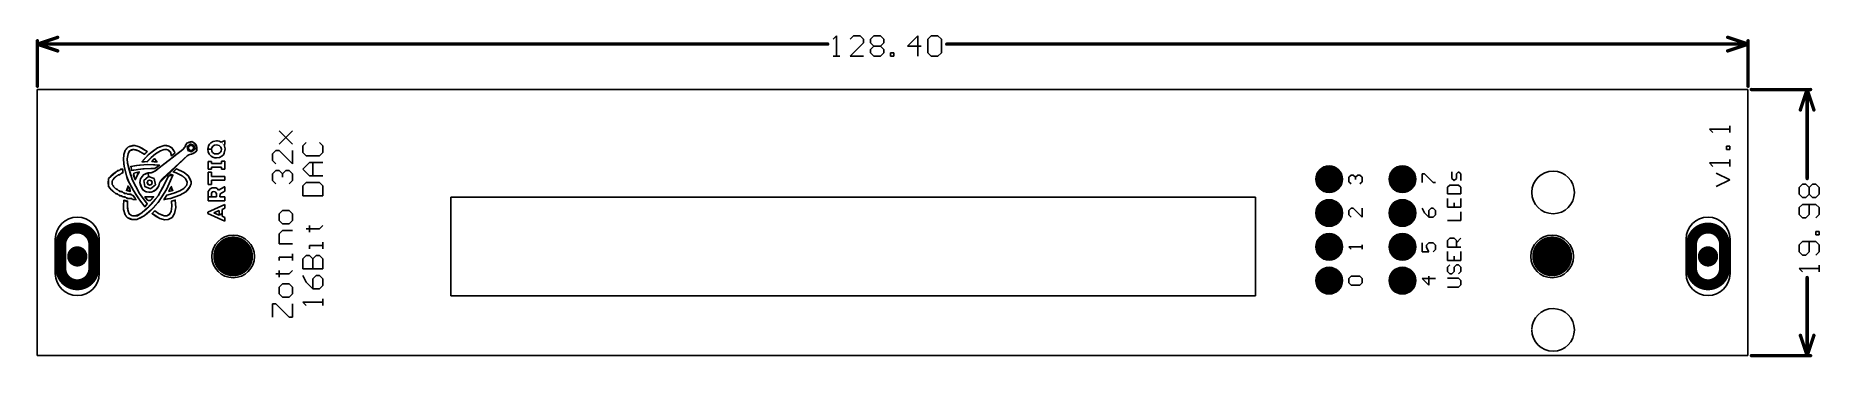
# Model space of a CAD drawing. Header units: millimetres. Extents: x 34 to 168, y 52 to 76.
import ezdxf

# ---------------------------------------------------------------- set-up
doc = ezdxf.new("R2010")
doc.units = ezdxf.units.MM
for name, color, linetype in [('Mechanical1', 6, 'Continuous'), ('MultiLayer', 9, 'Continuous'), ('PadHoleLayer', 156, 'Continuous'), ('TopOverlay', 2, 'Continuous')]:
    doc.layers.add(name, color=color, linetype=linetype)

msp = doc.modelspace()

# ---------------------------------------------------------------- linework, layer by layer
at = {"layer": 'Mechanical1'}
for p, q in [((93.95, 76.31), (93.69, 76.06)), ((93.95, 74.79), (93.95, 76.31)), ((95.22, 76.31), (94.96, 76.06)), ((94.96, 74.79), (95.98, 75.8)), ((95.72, 76.31), (95.22, 76.31)), ((95.98, 76.06), (95.72, 76.31)), ((95.98, 75.8), (95.98, 76.06)), ((96.49, 76.06), (96.74, 76.31)), ((96.49, 75.8), (96.49, 76.06)), ((96.74, 75.55), (96.49, 75.8)), ((96.49, 75.29), (96.74, 75.55)), ((96.49, 75.04), (96.49, 75.29)), ((96.74, 74.79), (96.49, 75.04)), ((96.74, 76.31), (97.25, 76.31)), ((96.74, 75.55), (97.25, 75.55)), ((97.25, 76.31), (97.5, 76.06)), ((97.5, 75.8), (97.25, 75.55)), ((97.25, 75.55), (97.5, 75.29)), ((97.5, 75.04), (97.25, 74.79)), ((97.5, 76.06), (97.5, 75.8)), ((97.5, 75.29), (97.5, 75.04)), ((98.01, 74.79), (98.01, 75.04)), ((98.01, 75.04), (98.26, 75.04)), ((98.26, 75.04), (98.26, 74.79)), ((100.04, 76.31), (99.28, 75.55)), ((99.28, 75.55), (100.3, 75.55)), ((100.04, 74.79), (100.04, 76.31)), ((100.8, 76.06), (101.06, 76.31)), ((100.8, 75.04), (100.8, 76.06)), ((101.06, 74.79), (100.8, 75.04)), ((101.06, 76.31), (101.56, 76.31)), ((101.56, 76.31), (101.82, 76.06)), ((101.82, 75.04), (101.56, 74.79)), ((101.82, 76.06), (101.82, 75.04)), ((93.69, 74.79), (94.2, 74.79)), ((94.2, 74.79), (93.95, 74.79)), ((95.98, 74.79), (94.96, 74.79)), ((97.25, 74.79), (96.74, 74.79)), ((98.26, 74.79), (98.01, 74.79)), ((101.56, 74.79), (101.06, 74.79)), ((166.19, 64.94), (166.44, 65.19)), ((166.19, 64.43), (166.19, 64.94)), ((166.44, 64.18), (166.19, 64.43)), ((166.44, 65.19), (166.7, 65.19)), ((166.7, 65.19), (166.95, 64.94)), ((166.95, 64.43), (166.7, 64.18)), ((166.95, 64.94), (167.21, 65.19)), ((166.95, 64.43), (166.95, 64.94)), ((167.21, 64.18), (166.95, 64.43)), ((167.21, 65.19), (167.46, 65.19)), ((167.46, 65.19), (167.71, 64.94)), ((167.71, 64.43), (167.46, 64.18)), ((167.71, 64.94), (167.71, 64.43)), ((166.44, 63.67), (166.19, 63.42)), ((166.19, 63.42), (166.19, 62.91)), ((166.7, 64.18), (166.44, 64.18)), ((167.46, 63.67), (166.44, 63.67)), ((166.95, 62.91), (166.95, 63.67)), ((167.46, 64.18), (167.21, 64.18)), ((167.71, 63.42), (167.46, 63.67)), ((167.71, 62.91), (167.71, 63.42)), ((166.19, 62.91), (166.44, 62.65)), ((166.44, 62.65), (166.7, 62.65)), ((166.7, 62.65), (166.95, 62.91)), ((167.46, 62.65), (167.71, 62.91)), ((167.46, 61.38), (167.46, 61.64)), ((167.46, 61.64), (167.71, 61.64)), ((167.71, 61.64), (167.71, 61.38)), ((166.44, 60.88), (166.19, 60.62)), ((166.19, 60.62), (166.19, 60.11)), ((167.46, 60.88), (166.44, 60.88)), ((166.95, 60.11), (166.95, 60.88)), ((167.71, 61.38), (167.46, 61.38)), ((167.71, 60.62), (167.46, 60.88)), ((167.71, 60.11), (167.71, 60.62)), ((166.19, 60.11), (166.44, 59.86)), ((166.44, 59.86), (166.7, 59.86)), ((166.7, 59.86), (166.95, 60.11)), ((167.46, 59.86), (167.71, 60.11)), ((167.71, 58.59), (167.71, 59.1)), ((167.71, 59.1), (167.71, 58.85)), ((167.71, 58.85), (166.19, 58.85)), ((166.19, 58.85), (166.44, 58.59))]:
    msp.add_line(p, q, dxfattribs=at)
at = {"layer": 'Mechanical1', "const_width": 0.254}
for points in [[(33.96, 75.7), (35.49, 76.21)], [(160.84, 76.21), (162.36, 75.7)], [(33.96, 72.54), (33.96, 75.95)], [(33.96, 75.7), (93.29, 75.7)], [(33.96, 75.7), (35.49, 75.19)], [(102.23, 75.7), (162.36, 75.7)], [(160.84, 75.19), (162.36, 75.7)], [(162.36, 72.54), (162.36, 75.95)], [(162.62, 72.29), (167.05, 72.29)], [(166.29, 70.76), (166.8, 72.29)], [(166.8, 65.6), (166.8, 72.29)], [(166.8, 72.29), (167.31, 70.76)], [(166.8, 52.31), (166.8, 58.18)], [(166.29, 53.83), (166.8, 52.31)], [(166.8, 52.31), (167.31, 53.83)], [(162.62, 52.31), (167.05, 52.31)]]:
    msp.add_lwpolyline(points, dxfattribs=at)
at = {"layer": 'Mechanical1', "const_width": 0.127}
for points in [[(35.42, 76.21, 1), (35.55, 76.21, 1)], [(160.77, 76.21, 1), (160.9, 76.21, 1)], [(33.9, 75.95, 1), (34.03, 75.95, 1)], [(33.9, 75.7, 1), (34.03, 75.7, 1)], [(33.9, 75.7, 1), (34.03, 75.7, 1)], [(33.9, 75.7, 1), (34.03, 75.7, 1)], [(35.42, 75.19, 1), (35.55, 75.19, 1)], [(93.22, 75.7, 1), (93.35, 75.7, 1)], [(102.16, 75.7, 1), (102.29, 75.7, 1)], [(160.77, 75.19, 1), (160.9, 75.19, 1)], [(162.3, 75.95, 1), (162.43, 75.95, 1)], [(162.3, 75.7, 1), (162.43, 75.7, 1)], [(162.3, 75.7, 1), (162.43, 75.7, 1)], [(162.3, 75.7, 1), (162.43, 75.7, 1)], [(33.9, 72.54, 1), (34.03, 72.54, 1)], [(162.3, 72.54, 1), (162.43, 72.54, 1)], [(162.55, 72.29, 1), (162.68, 72.29, 1)], [(166.74, 72.29, 1), (166.86, 72.29, 1)], [(166.74, 72.29, 1), (166.86, 72.29, 1)], [(166.74, 72.29, 1), (166.86, 72.29, 1)], [(166.99, 72.29, 1), (167.12, 72.29, 1)], [(166.23, 70.76, 1), (166.36, 70.76, 1)], [(167.24, 70.76, 1), (167.37, 70.76, 1)], [(166.74, 65.6, 1), (166.86, 65.6, 1)], [(166.74, 58.18, 1), (166.86, 58.18, 1)], [(166.23, 53.83, 1), (166.36, 53.83, 1)], [(167.24, 53.83, 1), (167.37, 53.83, 1)], [(162.55, 52.31, 1), (162.68, 52.31, 1)], [(166.74, 52.31, 1), (166.86, 52.31, 1)], [(166.74, 52.31, 1), (166.86, 52.31, 1)], [(166.74, 52.31, 1), (166.86, 52.31, 1)], [(166.99, 52.31, 1), (167.12, 52.31, 1)]]:
    msp.add_lwpolyline(points, format="xyb", close=True, dxfattribs=at)
at = {"layer": 'Mechanical1'}
for points in [[(33.96, 52.31), (33.96, 72.29)], [(33.96, 72.29), (33.96, 72.29)], [(33.96, 72.29), (162.36, 72.29)], [(162.36, 52.31), (162.36, 72.29)], [(65, 64.2), (125.4, 64.2)], [(65, 56.8), (65, 64.2)], [(65, 64.2), (65, 64.2)], [(125.4, 64.2), (125.4, 64.2)], [(125.4, 56.8), (125.4, 64.2)], [(35.31, 58.47), (35.31, 61.06)], [(38.61, 58.47), (38.61, 61.06)], [(157.71, 58.47), (157.71, 61.06)], [(161.01, 58.47), (161.01, 61.06)], [(65, 56.8), (125.4, 56.8)], [(65, 56.8), (65, 56.8)], [(125.4, 56.8), (125.4, 56.8)], [(33.96, 52.31), (33.96, 52.31)], [(33.96, 52.31), (162.36, 52.31)], [(162.36, 52.31), (162.36, 52.31)]]:
    msp.add_lwpolyline(points, dxfattribs=at)
for points in [[(33.96, 72.29, 1), (33.96, 72.29, 1)], [(33.96, 72.29, 1), (33.96, 72.29, 1)], [(33.96, 72.29, 1), (33.96, 72.29, 1)], [(33.96, 72.29, 1), (33.96, 72.29, 1)], [(162.36, 72.29, 1), (162.36, 72.29, 1)], [(162.36, 72.29, 1), (162.36, 72.29, 1)], [(131.92, 65.56, 1), (129.92, 65.56, 1)], [(137.42, 65.56, 1), (135.42, 65.56, 1)], [(129.92, 65.56, 1), (129.92, 65.56, 1)], [(131.92, 65.56, 1), (131.92, 65.56, 1)], [(135.42, 65.56, 1), (135.42, 65.56, 1)], [(137.42, 65.56, 1), (137.42, 65.56, 1)], [(146.13, 64.58, 1), (146.13, 64.58, 1)], [(146.13, 64.55, 1), (146.13, 64.55, 1)], [(65, 64.2, 1), (65, 64.2, 1)], [(65, 64.2, 1), (65, 64.2, 1)], [(65, 64.2, 1), (65, 64.2, 1)], [(65, 64.2, 1), (65, 64.2, 1)], [(125.4, 64.2, 1), (125.4, 64.2, 1)], [(125.4, 64.2, 1), (125.4, 64.2, 1)], [(125.4, 64.2, 1), (125.4, 64.2, 1)], [(125.4, 64.2, 1), (125.4, 64.2, 1)], [(131.92, 63.02, 1), (129.92, 63.02, 1)], [(129.92, 63.02, 1), (129.92, 63.02, 1)], [(131.92, 63.02, 1), (131.92, 63.02, 1)], [(137.42, 63.02, 1), (135.42, 63.02, 1)], [(135.42, 63.02, 1), (135.42, 63.02, 1)], [(137.42, 63.02, 1), (137.42, 63.02, 1)], [(35.31, 61.06, 1), (35.31, 61.06, 1)], [(35.31, 61.06, 1), (35.31, 61.06, 1)], [(38.61, 61.06, 1), (38.61, 61.06, 1)], [(38.61, 61.06, 1), (38.61, 61.06, 1)], [(50.26, 59.76, 1), (47.06, 59.76, 1)], [(131.92, 60.48, 1), (129.92, 60.48, 1)], [(129.92, 60.48, 1), (129.92, 60.48, 1)], [(131.92, 60.48, 1), (131.92, 60.48, 1)], [(137.42, 60.48, 1), (135.42, 60.48, 1)], [(135.42, 60.48, 1), (135.42, 60.48, 1)], [(137.42, 60.48, 1), (137.42, 60.48, 1)], [(149.26, 59.76, 1), (146.06, 59.76, 1)], [(157.71, 61.06, 1), (157.71, 61.06, 1)], [(157.71, 61.06, 1), (157.71, 61.06, 1)], [(161.01, 61.06, 1), (161.01, 61.06, 1)], [(161.01, 61.06, 1), (161.01, 61.06, 1)], [(47.06, 59.76, 1), (47.06, 59.76, 1)], [(50.26, 59.76, 1), (50.26, 59.76, 1)], [(131.92, 57.94, 1), (129.92, 57.94, 1)], [(137.42, 57.94, 1), (135.42, 57.94, 1)], [(146.06, 59.76, 1), (146.06, 59.76, 1)], [(149.26, 59.76, 1), (149.26, 59.76, 1)], [(35.31, 58.47, 1), (35.31, 58.47, 1)], [(35.31, 58.47, 1), (35.31, 58.47, 1)], [(38.61, 58.47, 1), (38.61, 58.47, 1)], [(38.61, 58.47, 1), (38.61, 58.47, 1)], [(129.92, 57.94, 1), (129.92, 57.94, 1)], [(131.92, 57.94, 1), (131.92, 57.94, 1)], [(135.42, 57.94, 1), (135.42, 57.94, 1)], [(137.42, 57.94, 1), (137.42, 57.94, 1)], [(157.71, 58.47, 1), (157.71, 58.47, 1)], [(157.71, 58.47, 1), (157.71, 58.47, 1)], [(161.01, 58.47, 1), (161.01, 58.47, 1)], [(161.01, 58.47, 1), (161.01, 58.47, 1)], [(65, 56.8, 1), (65, 56.8, 1)], [(65, 56.8, 1), (65, 56.8, 1)], [(65, 56.8, 1), (65, 56.8, 1)], [(65, 56.8, 1), (65, 56.8, 1)], [(125.4, 56.8, 1), (125.4, 56.8, 1)], [(125.4, 56.8, 1), (125.4, 56.8, 1)], [(125.4, 56.8, 1), (125.4, 56.8, 1)], [(125.4, 56.8, 1), (125.4, 56.8, 1)], [(146.13, 54.26, 1), (146.13, 54.26, 1)], [(146.13, 54.23, 1), (146.13, 54.23, 1)], [(33.96, 52.31, 1), (33.96, 52.31, 1)], [(33.96, 52.31, 1), (33.96, 52.31, 1)], [(33.96, 52.31, 1), (33.96, 52.31, 1)], [(33.96, 52.31, 1), (33.96, 52.31, 1)], [(162.36, 52.31, 1), (162.36, 52.31, 1)], [(162.36, 52.31, 1), (162.36, 52.31, 1)], [(162.36, 52.31, 1), (162.36, 52.31, 1)], [(162.36, 52.31, 1), (162.36, 52.31, 1)]]:
    msp.add_lwpolyline(points, format="xyb", close=True, dxfattribs=at)
for points in [[(146.13, 64.58, -213.192035), (146.13, 64.55)], [(35.31, 61.06, -1), (38.61, 61.06)], [(157.71, 61.06, -1), (161.01, 61.06)], [(38.61, 58.47, -1), (35.31, 58.47)], [(161.01, 58.47, -1), (157.71, 58.47)], [(146.13, 54.26, -213.192035), (146.13, 54.23)]]:
    msp.add_lwpolyline(points, format="xyb", dxfattribs=at)
at = {"layer": 'MultiLayer'}
for p, q in [((65, 56.8), (65, 64.2)), ((65, 64.2), (125.4, 64.2)), ((125.4, 64.2), (125.4, 56.8)), ((125.4, 56.8), (65, 56.8))]:
    msp.add_line(p, q, dxfattribs=at)
for points, const_width in [([(130.42, 65.56, 1), (131.42, 65.56, 1)], 1), ([(135.92, 65.56, 1), (136.92, 65.56, 1)], 1), ([(130.42, 63.02, 1), (131.42, 63.02, 1)], 1), ([(135.92, 63.02, 1), (136.92, 63.02, 1)], 1), ([(36.58, 59.76, 1), (37.34, 59.76, 1)], 0.762), ([(48.28, 59.76, 1), (49.04, 59.76, 1)], 0.762), ([(130.42, 60.48, 1), (131.42, 60.48, 1)], 1), ([(135.92, 60.48, 1), (136.92, 60.48, 1)], 1), ([(147.28, 59.76, 1), (148.04, 59.76, 1)], 0.762), ([(158.98, 59.76, 1), (159.74, 59.76, 1)], 0.762), ([(130.42, 57.94, 1), (131.42, 57.94, 1)], 1), ([(135.92, 57.94, 1), (136.92, 57.94, 1)], 1)]:
    msp.add_lwpolyline(points, format="xyb", close=True, dxfattribs=dict(at, const_width=const_width))
at = {"layer": 'PadHoleLayer'}
for points, const_width in [([(130.42, 65.56, 1), (131.42, 65.56, 1)], 1), ([(135.92, 65.56, 1), (136.92, 65.56, 1)], 1), ([(130.42, 63.02, 1), (131.42, 63.02, 1)], 1), ([(135.92, 63.02, 1), (136.92, 63.02, 1)], 1), ([(35.72, 58.87), (35.72, 60.65, -1), (38.2, 60.65), (38.2, 58.87, -1)], 0.825), ([(158.12, 58.87), (158.12, 60.65, -1), (160.6, 60.65), (160.6, 58.87, -1)], 0.825), ([(47.91, 59.76, 1), (49.41, 59.76, 1)], 1.5), ([(130.42, 60.48, 1), (131.42, 60.48, 1)], 1), ([(135.92, 60.48, 1), (136.92, 60.48, 1)], 1), ([(146.91, 59.76, 1), (148.41, 59.76, 1)], 1.5), ([(130.42, 57.94, 1), (131.42, 57.94, 1)], 1), ([(135.92, 57.94, 1), (136.92, 57.94, 1)], 1)]:
    msp.add_lwpolyline(points, format="xyb", close=True, dxfattribs=dict(at, const_width=const_width))
at = {"layer": 'TopOverlay'}
for p, q in [((45.19, 68.26), (45.59, 68.38)), ((45.59, 68.38), (45.75, 68.25)), ((46.89, 68.2), (46.99, 68.3)), ((46.99, 68.3), (47.17, 68.4)), ((47.17, 68.4), (47.41, 68.43)), ((47.41, 68.43), (47.49, 68.43)), ((47.49, 68.43), (47.6, 68.41)), ((47.6, 68.41), (47.77, 68.34)), ((47.77, 68.34), (48.03, 68.46)), ((48.03, 68.46), (48.03, 68.16)), ((52.12, 68.2), (53.12, 69.2)), ((52.62, 68.7), (52.12, 69.2)), ((52.12, 69.2), (53.12, 68.2)), ((53.12, 69.2), (52.62, 68.7)), ((54.15, 68.32), (53.9, 68.07)), ((55.4, 68.07), (55.15, 68.32)), ((161, 69.32), (159.48, 69.32)), ((159.48, 69.32), (159.73, 69.06)), ((161, 69.06), (161, 69.57)), ((161, 69.57), (161, 69.32)), ((40.43, 67.03), (40.45, 67.4)), ((40.48, 66.5), (40.43, 67.03)), ((40.45, 67.4), (40.56, 67.72)), ((40.56, 67.72), (40.8, 67.98)), ((40.78, 67.47), (40.71, 67.08)), ((40.71, 67.08), (40.74, 66.76)), ((40.89, 67.68), (40.78, 67.47)), ((40.8, 67.98), (41.27, 68.09)), ((41.18, 67.79), (40.89, 67.68)), ((41.55, 67.69), (41.18, 67.79)), ((41.27, 68.09), (41.61, 67.99)), ((41.98, 67.43), (41.55, 67.69)), ((41.61, 67.99), (42.2, 67.63)), ((41.83, 66.88), (42.29, 67.38)), ((42.2, 67.63), (41.98, 67.43)), ((42.51, 67.18), (42.2, 66.87)), ((42.29, 67.38), (42.97, 67.9)), ((42.83, 67.46), (42.51, 67.18)), ((42.55, 66.89), (42.73, 67.08)), ((42.73, 67.08), (42.75, 67.1)), ((42.75, 67.1), (42.92, 66.86)), ((42.78, 66.15), (44.88, 67.78)), ((43.2, 67.68), (42.83, 67.46)), ((42.97, 67.9), (43.48, 68.08)), ((45.2, 67.3), (43.13, 65.28)), ((43.48, 67.78), (43.2, 67.68)), ((43.48, 68.08), (43.82, 68.05)), ((43.75, 67.76), (43.48, 67.78)), ((43.95, 67.58), (43.75, 67.76)), ((43.82, 68.05), (44.06, 67.91)), ((44.03, 67.32), (43.95, 67.58)), ((44.29, 67.52), (44.03, 67.32)), ((44.06, 67.91), (44.26, 67.61)), ((44.26, 67.61), (44.29, 67.52)), ((44.88, 67.78), (45.02, 67.96)), ((45.02, 67.96), (45.14, 68.17)), ((45.14, 68.17), (45.19, 68.26)), ((45.33, 67.38), (45.2, 67.3)), ((45.44, 68.21), (45.21, 68.01)), ((45.21, 68.01), (45.26, 67.72)), ((45.26, 67.72), (45.54, 67.61)), ((45.33, 68.02), (45.3, 67.95)), ((45.3, 67.95), (45.3, 67.91)), ((45.3, 67.91), (45.3, 67.91)), ((45.3, 67.91), (45.3, 67.91)), ((45.3, 67.91), (45.3, 67.87)), ((45.3, 67.87), (45.33, 67.8)), ((45.39, 68.07), (45.33, 68.02)), ((45.33, 67.8), (45.38, 67.75)), ((45.52, 67.44), (45.33, 67.38)), ((45.38, 67.75), (45.45, 67.72)), ((45.45, 68.1), (45.39, 68.07)), ((45.72, 68.1), (45.44, 68.21)), ((45.49, 68.1), (45.45, 68.1)), ((45.45, 67.72), (45.49, 67.72)), ((45.49, 68.1), (45.49, 68.1)), ((45.53, 68.1), (45.49, 68.1)), ((45.49, 68.1), (45.49, 68.1)), ((45.49, 67.72), (45.49, 67.72)), ((45.49, 67.72), (45.49, 67.72)), ((45.49, 67.72), (45.53, 67.72)), ((45.78, 67.55), (45.52, 67.44)), ((45.6, 68.07), (45.53, 68.1)), ((45.53, 67.72), (45.6, 67.75)), ((45.54, 67.61), (45.77, 67.81)), ((45.65, 68.02), (45.6, 68.07)), ((45.6, 67.75), (45.65, 67.8)), ((45.68, 67.95), (45.65, 68.02)), ((45.65, 67.8), (45.68, 67.87)), ((45.68, 67.91), (45.68, 67.95)), ((45.68, 67.87), (45.68, 67.91)), ((45.68, 67.91), (45.68, 67.91)), ((45.68, 67.91), (45.68, 67.91)), ((45.77, 67.81), (45.72, 68.1)), ((45.75, 68.25), (45.84, 68.2)), ((45.94, 67.9), (45.77, 67.81)), ((45.77, 67.81), (45.94, 67.9)), ((45.92, 67.69), (45.78, 67.55)), ((45.84, 68.2), (45.94, 67.9)), ((45.94, 67.9), (45.92, 67.69)), ((46.76, 67.8), (46.82, 68.07)), ((46.79, 67.61), (46.76, 67.8)), ((46.76, 67.8), (47.04, 67.8)), ((47.04, 67.8), (46.76, 67.8)), ((46.86, 67.44), (46.79, 67.61)), ((46.82, 68.07), (46.89, 68.2)), ((47.02, 67.28), (46.86, 67.44)), ((47.14, 67.21), (47.02, 67.28)), ((47.07, 67.92), (47.04, 67.8)), ((47.04, 67.8), (47.07, 67.67)), ((47.13, 68.03), (47.07, 67.92)), ((47.07, 67.67), (47.12, 67.56)), ((47.12, 67.56), (47.27, 67.47)), ((47.27, 68.12), (47.13, 68.03)), ((47.28, 67.16), (47.14, 67.21)), ((47.41, 68.14), (47.27, 68.12)), ((47.27, 67.47), (47.48, 67.46)), ((47.41, 67.16), (47.28, 67.16)), ((47.6, 68.1), (47.41, 68.14)), ((47.64, 67.19), (47.41, 67.16)), ((47.48, 67.46), (47.54, 67.47)), ((47.54, 67.47), (47.69, 67.56)), ((47.73, 67.97), (47.6, 68.1)), ((47.82, 67.29), (47.64, 67.19)), ((47.69, 67.56), (47.75, 67.67)), ((47.78, 67.8), (47.73, 67.97)), ((47.75, 67.67), (47.78, 67.8)), ((47.93, 67.39), (47.82, 67.29)), ((47.99, 67.52), (47.93, 67.39)), ((48.03, 68.16), (47.99, 68.13)), ((47.99, 68.13), (48.06, 67.84)), ((48.06, 67.84), (47.99, 67.52)), ((51.87, 67.7), (51.62, 67.45)), ((51.62, 67.45), (51.62, 66.95)), ((51.62, 66.95), (51.87, 66.7)), ((52.12, 67.7), (51.87, 67.7)), ((53.12, 66.7), (52.12, 67.7)), ((53.12, 67.7), (53.12, 66.7)), ((53.9, 68.07), (53.9, 67.57)), ((53.9, 67.57), (54.15, 67.32)), ((54.15, 67.32), (55.15, 67.32)), ((55.15, 67.32), (55.4, 67.57)), ((55.4, 67.57), (55.4, 68.07)), ((160.75, 67.79), (160.75, 68.05)), ((160.75, 68.05), (161, 68.05)), ((161, 67.79), (160.75, 67.79)), ((161, 68.05), (161, 67.79)), ((161, 66.52), (161, 67.03)), ((161, 67.03), (161, 66.78)), ((39.3, 65.6), (40, 66.2)), ((40.02, 65.89), (39.71, 65.58)), ((40, 66.2), (40.1, 66.2)), ((40.16, 65.89), (40.02, 65.89)), ((40.1, 66.2), (40.2, 66.3)), ((40.31, 66.04), (40.16, 65.89)), ((40.2, 66.3), (40.3, 66.3)), ((40.3, 66.3), (40.32, 66.33)), ((40.39, 66.04), (40.31, 66.04)), ((40.32, 66.33), (40.39, 66.26)), ((40.39, 66.26), (40.39, 66.04)), ((40.74, 65.53), (40.48, 66.5)), ((40.74, 66.76), (41.09, 65.53)), ((41.4, 66.58), (40.98, 66.51)), ((40.98, 66.51), (41, 66.5)), ((41, 66.5), (41.04, 66.22)), ((41.04, 66.22), (41.88, 66.33)), ((41.2, 66), (41.6, 66.1)), ((41.2, 65.9), (41.2, 66)), ((41.3, 65.5), (41.2, 65.9)), ((41.6, 66.1), (41.3, 65.5)), ((42.24, 66.65), (41.4, 66.58)), ((41.71, 65.58), (41.93, 65.88)), ((42.2, 66.87), (41.83, 66.88)), ((41.88, 66.33), (42.49, 66.36)), ((41.93, 65.88), (42.27, 66.04)), ((42.31, 65.76), (41.95, 65.46)), ((43.12, 66.61), (42.24, 66.65)), ((42.31, 65.76), (42.27, 66.04)), ((42.27, 66.04), (42.5, 66.04)), ((42.27, 66.04), (42.31, 65.76)), ((42.74, 65.6), (42.31, 65.76)), ((42.49, 66.36), (42.78, 66.35)), ((42.5, 66.04), (42.78, 66.15)), ((42.92, 66.86), (42.55, 66.89)), ((42.82, 65.14), (42.74, 65.6)), ((42.78, 66.35), (43.12, 66.61)), ((43.56, 65.28), (43.77, 65.76)), ((44.13, 65.86), (43.65, 64.78)), ((43.77, 65.76), (43.96, 65.93)), ((43.96, 65.93), (44.13, 65.86)), ((44.16, 66.11), (44.4, 66.34)), ((44.38, 66.03), (44.16, 66.11)), ((44.84, 65.8), (44.38, 66.03)), ((44.4, 66.34), (44.99, 66.05)), ((45.09, 65.58), (44.84, 65.8)), ((44.99, 66.05), (45.28, 65.82)), ((45.28, 65.82), (45.5, 65.38)), ((47.03, 66.89), (46.78, 66.89)), ((46.78, 66.89), (46.78, 66.31)), ((46.78, 66.31), (47.03, 66.31)), ((46.78, 66.08), (47.03, 66.08)), ((46.78, 65.17), (46.78, 66.08)), ((47.03, 66.74), (47.03, 66.89)), ((47.78, 66.74), (47.03, 66.74)), ((47.03, 66.31), (47.03, 66.46)), ((47.03, 66.46), (47.78, 66.46)), ((47.03, 66.08), (47.03, 65.77)), ((47.03, 65.77), (48.03, 65.77)), ((48.03, 66.91), (47.78, 66.91)), ((47.78, 66.91), (47.78, 66.74)), ((47.78, 66.46), (47.78, 66.3)), ((47.78, 66.3), (48.03, 66.3)), ((48.03, 66.3), (48.03, 66.91)), ((48.03, 65.77), (48.03, 65.49)), ((51.62, 65.95), (51.87, 66.2)), ((51.62, 65.45), (51.62, 65.95)), ((51.87, 66.2), (52.12, 66.2)), ((52.12, 66.2), (52.37, 65.95)), ((52.37, 65.95), (52.62, 66.2)), ((52.37, 65.95), (52.37, 65.7)), ((52.37, 65.7), (52.37, 65.95)), ((52.62, 66.2), (52.87, 66.2)), ((52.87, 66.2), (53.12, 65.95)), ((53.12, 65.95), (53.12, 65.45)), ((53.9, 66.32), (54.4, 66.82)), ((54.4, 65.82), (53.9, 66.32)), ((54.4, 66.82), (55.4, 66.82)), ((55.4, 65.82), (54.4, 65.82)), ((55.4, 66.82), (54.65, 66.82)), ((54.65, 66.82), (54.65, 65.82)), ((132.4, 65.7), (132.57, 65.87)), ((132.4, 65.37), (132.4, 65.7)), ((132.57, 65.87), (132.73, 65.87)), ((132.73, 65.87), (132.9, 65.7)), ((132.9, 65.7), (133.07, 65.87)), ((132.9, 65.7), (132.9, 65.53)), ((132.9, 65.53), (132.9, 65.7)), ((133.07, 65.87), (133.23, 65.87)), ((133.23, 65.87), (133.4, 65.7)), ((133.4, 65.7), (133.4, 65.37)), ((137.9, 65.3), (137.9, 65.97)), ((137.9, 65.97), (138.07, 65.97)), ((138.07, 65.97), (138.73, 65.3)), ((140.13, 65.61), (140.13, 66.11)), ((140.3, 65.45), (140.13, 65.61)), ((140.47, 65.61), (140.3, 65.45)), ((140.63, 66.11), (140.47, 65.95)), ((140.47, 65.95), (140.47, 65.61)), ((140.8, 65.95), (140.63, 66.11)), ((140.8, 65.45), (140.8, 65.95)), ((161, 66.78), (159.48, 66.78)), ((159.48, 66.78), (159.73, 66.52)), ((161, 65.51), (159.98, 66.02)), ((39.3, 65), (39.3, 65.6)), ((39.46, 64.84), (39.3, 65)), ((39.46, 64.81), (39.46, 64.84)), ((39.57, 64.7), (39.46, 64.81)), ((39.67, 65.54), (39.57, 65.43)), ((39.57, 65.43), (39.57, 65.16)), ((39.57, 65.16), (39.67, 65.06)), ((39.6, 64.7), (39.57, 64.7)), ((39.85, 64.45), (39.6, 64.7)), ((39.71, 65.58), (39.67, 65.58)), ((39.67, 65.58), (39.67, 65.54)), ((39.67, 65.06), (39.67, 65.01)), ((39.67, 65.01), (39.88, 64.81)), ((39.98, 64.45), (39.85, 64.45)), ((39.88, 64.81), (39.96, 64.81)), ((39.96, 64.81), (40.13, 64.64)), ((40.13, 64.3), (39.98, 64.45)), ((40.13, 64.64), (40.32, 64.64)), ((40.3, 64.3), (40.13, 64.3)), ((40.36, 64.24), (40.3, 64.3)), ((40.32, 64.64), (40.47, 64.49)), ((40.47, 64.49), (40.68, 64.49)), ((40.68, 64.49), (40.74, 64.43)), ((40.7, 64.8), (40.8, 65)), ((40.7, 64.7), (40.7, 64.8)), ((40.9, 64.7), (40.7, 64.7)), ((41.17, 64.72), (40.74, 65.53)), ((40.74, 64.43), (41, 64.43)), ((40.8, 65), (40.9, 64.9)), ((40.9, 64.9), (40.9, 64.7)), ((41, 64.43), (41.1, 64.33)), ((41.09, 65.53), (41.63, 64.49)), ((41.1, 64.33), (41.16, 64.33)), ((41.16, 64.33), (41.16, 64.29)), ((41.16, 64.29), (41.3, 64.15)), ((41.58, 64.08), (41.17, 64.72)), ((41.63, 64.49), (42.21, 63.72)), ((41.66, 65.31), (41.71, 65.58)), ((41.83, 64.84), (41.66, 65.31)), ((41.91, 64.74), (41.83, 64.84)), ((42.14, 64.62), (41.91, 64.74)), ((41.95, 65.46), (42.02, 65)), ((42.02, 65), (42.46, 64.84)), ((42.52, 64.59), (42.14, 64.62)), ((42.2, 65.3), (42.29, 65.46)), ((42.27, 65.18), (42.2, 65.3)), ((42.24, 63.4), (43.02, 64.31)), ((42.39, 65.11), (42.27, 65.18)), ((42.29, 65.46), (42.39, 65.48)), ((42.39, 65.48), (42.52, 65.43)), ((42.52, 65.15), (42.39, 65.11)), ((42.46, 64.84), (42.82, 65.14)), ((42.52, 65.43), (42.57, 65.3)), ((42.57, 65.3), (42.52, 65.15)), ((42.86, 64.75), (42.52, 64.59)), ((43.08, 65.05), (42.86, 64.75)), ((43.02, 64.31), (43.56, 65.28)), ((43.65, 64.78), (43.03, 63.8)), ((43.13, 65.28), (43.08, 65.05)), ((43.47, 64.06), (43.67, 64.36)), ((43.67, 64.36), (44.14, 64.48)), ((43.84, 64.64), (43.99, 64.95)), ((44.13, 64.71), (43.84, 64.64)), ((44.65, 64.36), (43.95, 64.12)), ((43.99, 64.95), (44.13, 64.71)), ((44.14, 64.48), (44.66, 64.69)), ((45.1, 64.61), (44.65, 64.36)), ((44.66, 64.69), (44.95, 64.87)), ((44.95, 64.87), (45.17, 65.12)), ((45.2, 65.35), (45.09, 65.58)), ((45.39, 64.95), (45.1, 64.61)), ((45.17, 65.12), (45.2, 65.35)), ((45.5, 65.21), (45.39, 64.95)), ((45.5, 65.38), (45.5, 65.21)), ((47.03, 65.17), (46.78, 65.17)), ((46.78, 64.24), (46.79, 64.63)), ((46.79, 64.63), (46.93, 64.83)), ((46.93, 64.83), (47.08, 64.9)), ((48.03, 65.49), (47.03, 65.49)), ((47.03, 65.49), (47.03, 65.17)), ((47.09, 64.6), (47.03, 64.48)), ((47.03, 64.48), (47.03, 64.24)), ((47.08, 64.9), (47.19, 64.92)), ((47.19, 64.64), (47.09, 64.6)), ((47.19, 64.92), (47.36, 64.9)), ((47.32, 64.62), (47.19, 64.64)), ((47.4, 64.48), (47.32, 64.62)), ((47.36, 64.9), (47.47, 64.85)), ((47.4, 64.23), (47.4, 64.48)), ((47.47, 64.85), (47.57, 64.74)), ((47.57, 64.74), (48, 64.99)), ((47.68, 64.45), (47.65, 64.23)), ((48.03, 64.65), (47.68, 64.45)), ((48, 64.99), (48.03, 64.99)), ((48.03, 64.99), (48.03, 64.65)), ((51.87, 65.2), (51.62, 65.45)), ((53.12, 65.45), (52.87, 65.2)), ((54.15, 65.32), (53.9, 65.07)), ((53.9, 65.07), (53.9, 64.32)), ((53.9, 64.32), (55.4, 64.32)), ((55.15, 65.32), (54.15, 65.32)), ((55.4, 65.07), (55.15, 65.32)), ((55.4, 64.32), (55.4, 65.07)), ((132.57, 65.2), (132.4, 65.37)), ((133.4, 65.37), (133.23, 65.2)), ((138.73, 65.3), (138.9, 65.3)), ((139.97, 65.11), (139.8, 64.95)), ((139.8, 64.95), (139.8, 64.45)), ((139.8, 64.45), (140.8, 64.45)), ((140.63, 65.11), (139.97, 65.11)), ((140.8, 64.95), (140.63, 65.11)), ((140.8, 64.45), (140.8, 64.95)), ((159.98, 65), (161, 65.51)), ((40.56, 64.24), (40.36, 64.24)), ((40.42, 63.59), (40.46, 63.98)), ((40.44, 63.27), (40.42, 63.59)), ((40.56, 62.89), (40.44, 63.27)), ((40.46, 63.98), (40.74, 63.91)), ((40.68, 64.11), (40.56, 64.24)), ((41.06, 64.11), (40.68, 64.11)), ((40.74, 63.91), (40.72, 63.51)), ((40.72, 63.51), (40.77, 63.15)), ((40.77, 63.15), (40.86, 62.96)), ((40.86, 62.96), (41.03, 62.83)), ((41.14, 64.03), (41.06, 64.11)), ((41.3, 64.03), (41.14, 64.03)), ((41.3, 64.15), (41.3, 64.03)), ((41.48, 62.81), (41.83, 63.06)), ((42.03, 63.49), (41.58, 64.08)), ((41.83, 63.06), (42.24, 63.4)), ((42.49, 63.22), (41.97, 62.8)), ((42.04, 64.24), (42.03, 64.24)), ((42.03, 64.24), (42.68, 64.23)), ((42.21, 63.72), (42.03, 63.49)), ((42.23, 63.98), (42.04, 64.24)), ((42.44, 63.95), (42.23, 63.98)), ((42.68, 64.23), (42.44, 63.95)), ((43.03, 63.8), (42.49, 63.22)), ((42.57, 62.97), (42.77, 63.18)), ((43.15, 62.61), (42.57, 62.97)), ((42.77, 63.18), (43.06, 62.98)), ((43.06, 62.98), (43.48, 62.81)), ((43.95, 64.12), (43.47, 64.06)), ((43.88, 62.92), (44, 63.14)), ((44, 63.14), (44.05, 63.52)), ((44.03, 63.91), (44.31, 63.99)), ((44.05, 63.52), (44.03, 63.91)), ((44.26, 62.99), (44.09, 62.69)), ((44.35, 63.44), (44.26, 62.99)), ((44.31, 63.99), (44.35, 63.44)), ((46.77, 63.09), (48.03, 63.66)), ((46.77, 62.97), (46.77, 63.09)), ((48.03, 62.4), (46.77, 62.97)), ((46.78, 63.94), (46.78, 64.24)), ((46.78, 64.24), (47.4, 64.23)), ((47.03, 64.24), (46.78, 64.24)), ((48.03, 63.94), (46.78, 63.94)), ((47.6, 63.2), (47.21, 63.03)), ((47.21, 63.03), (47.6, 62.86)), ((47.6, 62.86), (47.6, 63.2)), ((47.84, 62.99), (47.6, 62.86)), ((47.6, 62.86), (47.84, 62.99)), ((47.65, 64.23), (48.03, 64.23)), ((48.03, 63.37), (47.84, 63.29)), ((47.84, 63.29), (47.84, 62.99)), ((47.84, 62.99), (47.84, 62.77)), ((48.03, 64.23), (48.03, 63.94)), ((48.03, 63.66), (48.03, 63.37)), ((52.37, 63.2), (52.12, 62.95)), ((52.12, 62.95), (52.12, 62.45)), ((52.87, 63.2), (52.37, 63.2)), ((53.12, 62.95), (52.87, 63.2)), ((53.12, 62.45), (53.12, 62.95)), ((132.57, 63.37), (132.4, 63.2)), ((132.4, 63.2), (132.4, 62.87)), ((132.73, 63.37), (132.57, 63.37)), ((133.4, 62.7), (132.73, 63.37)), ((133.4, 63.37), (133.4, 62.7)), ((137.9, 63.37), (138.07, 63.03)), ((138.07, 63.03), (138.4, 62.7)), ((138.57, 63.37), (138.4, 63.2)), ((138.4, 63.2), (138.4, 62.7)), ((138.73, 63.37), (138.57, 63.37)), ((138.9, 63.2), (138.73, 63.37)), ((138.9, 62.87), (138.9, 63.2)), ((139.8, 64.11), (139.8, 63.45)), ((139.8, 63.45), (140.8, 63.45)), ((140.3, 63.45), (140.3, 63.78)), ((140.8, 63.45), (140.8, 64.11)), ((140.8, 62.45), (140.8, 63.11)), ((40.75, 62.65), (40.56, 62.89)), ((41.1, 62.53), (40.75, 62.65)), ((41.03, 62.83), (41.21, 62.8)), ((41.43, 62.54), (41.1, 62.53)), ((41.21, 62.8), (41.48, 62.81)), ((41.97, 62.8), (41.43, 62.54)), ((43.53, 62.51), (43.15, 62.61)), ((43.48, 62.81), (43.68, 62.81)), ((43.79, 62.54), (43.53, 62.51)), ((43.68, 62.81), (43.88, 62.92)), ((44.09, 62.69), (43.79, 62.54)), ((47.84, 62.77), (48.03, 62.69)), ((48.03, 62.69), (48.03, 62.4)), ((52.12, 62.45), (52.37, 62.2)), ((52.12, 61.45), (52.37, 61.7)), ((52.37, 62.2), (52.87, 62.2)), ((52.37, 61.7), (53.12, 61.7)), ((52.87, 62.2), (53.12, 62.45)), ((54.15, 61.83), (54.4, 61.83)), ((54.4, 61.58), (54.4, 62.08)), ((54.4, 62.08), (54.4, 61.83)), ((54.4, 61.83), (54.4, 61.58)), ((54.4, 61.83), (55.15, 61.83)), ((55.15, 61.83), (55.4, 62.08)), ((132.4, 62.87), (132.57, 62.7)), ((138.4, 62.7), (138.73, 62.7)), ((138.73, 62.7), (138.9, 62.87)), ((139.8, 62.45), (140.8, 62.45)), ((52.12, 60.7), (52.12, 61.45)), ((53.12, 60.7), (52.12, 60.7)), ((55.4, 60.58), (54.4, 60.58)), ((54.4, 60.58), (54.4, 60.33)), ((55.4, 60.33), (55.4, 60.83)), ((55.4, 60.83), (55.4, 60.58)), ((133.4, 60.47), (132.4, 60.47)), ((132.4, 60.47), (132.57, 60.3)), ((133.4, 60.3), (133.4, 60.63)), ((133.4, 60.63), (133.4, 60.47)), ((137.9, 60.77), (137.9, 60.1)), ((138.23, 60.6), (138.4, 60.77)), ((138.23, 60.43), (138.23, 60.6)), ((138.4, 60.1), (138.23, 60.43)), ((138.4, 60.77), (138.73, 60.77)), ((138.73, 60.77), (138.9, 60.6)), ((138.9, 60.27), (138.73, 60.1)), ((138.9, 60.6), (138.9, 60.27)), ((139.8, 60.95), (139.97, 61.12)), ((139.8, 60.45), (139.8, 60.95)), ((140.8, 60.45), (139.8, 60.45)), ((139.97, 61.12), (140.3, 61.12)), ((140.3, 61.12), (140.47, 60.95)), ((140.47, 60.78), (140.8, 61.12)), ((140.47, 60.95), (140.47, 60.45)), ((53.12, 59.7), (52.12, 59.7)), ((52.12, 59.7), (52.12, 59.45)), ((53.12, 59.45), (53.12, 59.95)), ((53.12, 59.95), (53.12, 59.7)), ((54.15, 59.83), (53.9, 59.58)), ((53.9, 59.58), (53.9, 58.83)), ((54.4, 59.83), (54.15, 59.83)), ((54.65, 59.58), (54.4, 59.83)), ((54.9, 59.83), (54.65, 59.58)), ((54.65, 59.58), (54.65, 58.83)), ((54.65, 58.83), (54.65, 59.58)), ((55.15, 59.83), (54.9, 59.83)), ((55.4, 59.58), (55.15, 59.83)), ((55.4, 58.83), (55.4, 59.58)), ((137.9, 60.1), (138.4, 60.1)), ((139.8, 60.12), (139.8, 59.45)), ((139.8, 59.45), (140.8, 59.45)), ((139.97, 59.12), (139.8, 58.95)), ((139.8, 58.95), (139.8, 58.62)), ((140.3, 59.45), (140.3, 59.78)), ((140.3, 58.95), (140.47, 59.12)), ((140.3, 58.62), (140.3, 58.95)), ((140.47, 59.12), (140.63, 59.12)), ((140.63, 59.12), (140.8, 58.95)), ((140.8, 59.45), (140.8, 60.12)), ((140.8, 58.95), (140.8, 58.62)), ((51.87, 58.45), (52.12, 58.45)), ((52.12, 58.2), (52.12, 58.7)), ((52.12, 58.7), (52.12, 58.45)), ((52.12, 58.45), (52.12, 58.2)), ((52.12, 58.45), (52.87, 58.45)), ((52.37, 57.7), (52.12, 57.45)), ((52.87, 57.7), (52.37, 57.7)), ((52.87, 58.45), (53.12, 58.7)), ((53.12, 57.45), (52.87, 57.7)), ((53.9, 58.83), (55.4, 58.83)), ((53.9, 58.33), (54.15, 57.83)), ((54.15, 57.83), (54.65, 57.33)), ((54.9, 58.33), (54.65, 58.08)), ((54.65, 58.08), (54.65, 57.33)), ((55.15, 58.33), (54.9, 58.33)), ((55.4, 58.08), (55.15, 58.33)), ((55.15, 57.33), (55.4, 57.58)), ((55.4, 57.58), (55.4, 58.08)), ((132.4, 58.1), (132.57, 58.27)), ((132.4, 57.77), (132.4, 58.1)), ((132.57, 57.6), (132.4, 57.77)), ((132.57, 58.27), (133.23, 58.27)), ((133.23, 57.6), (132.57, 57.6)), ((133.23, 58.27), (133.4, 58.1)), ((133.4, 57.77), (133.23, 57.6)), ((133.4, 58.1), (133.4, 57.77)), ((138.9, 58.1), (137.9, 58.1)), ((137.9, 58.1), (138.4, 57.6)), ((138.4, 57.6), (138.4, 58.27)), ((139.8, 58.62), (139.97, 58.45)), ((140.63, 58.12), (139.8, 58.12)), ((139.97, 58.45), (140.13, 58.45)), ((140.13, 58.45), (140.3, 58.62)), ((140.8, 58.62), (140.63, 58.45)), ((140.8, 57.95), (140.63, 58.12)), ((140.63, 57.45), (140.8, 57.62)), ((140.8, 57.62), (140.8, 57.95)), ((52.12, 57.45), (52.12, 56.95)), ((52.12, 56.95), (52.37, 56.7)), ((52.37, 56.7), (52.87, 56.7)), ((52.87, 56.7), (53.12, 56.95)), ((53.12, 56.95), (53.12, 57.45)), ((55.4, 56.33), (53.9, 56.33)), ((53.9, 56.33), (54.15, 56.08)), ((54.65, 57.33), (55.15, 57.33)), ((55.4, 56.08), (55.4, 56.58)), ((55.4, 56.58), (55.4, 56.33)), ((139.8, 57.45), (140.63, 57.45)), ((51.62, 55.2), (51.62, 56.2)), ((51.62, 56.2), (51.87, 56.2)), ((51.87, 56.2), (52.87, 55.2)), ((52.87, 55.2), (53.12, 55.2)), ((53.12, 55.2), (53.12, 56.2))]:
    msp.add_line(p, q, dxfattribs=at)
for points, const_width in [([(45.03, 67.99, -0.173003), (45.19, 68.26)], 0.1), ([(45.19, 68.26, -0.41449), (45.84, 68.2)], 0.1), ([(46.82, 68.07, -0.121713), (46.99, 68.3)], 0.03), ([(46.99, 68.3, -0.08923), (47.17, 68.4)], 0.03), ([(47.17, 68.4, -0.082173), (47.41, 68.43)], 0.03), ([(47.41, 68.43, -0.024862), (47.49, 68.43)], 0.03), ([(47.49, 68.43, -0.041128), (47.6, 68.41)], 0.03), ([(47.6, 68.41, -0.076296), (47.77, 68.34)], 0.03), ([(40.43, 67.21, -0.004706), (40.44, 67.26)], 0.1), ([(40.43, 67.03, -0.014427), (40.43, 67.17)], 0.1), ([(40.45, 66.65, -0.034736), (40.43, 67.03)], 0.1), ([(40.44, 67.3, -0.00711), (40.45, 67.35)], 0.1), ([(40.44, 67.26, -0.005914), (40.44, 67.3)], 0.1), ([(40.45, 67.4, -0.009536), (40.46, 67.45)], 0.1), ([(40.45, 67.35, -0.008313), (40.45, 67.4)], 0.1), ([(40.46, 67.45, -0.010783), (40.48, 67.5)], 0.1), ([(40.48, 67.5, -0.04001), (40.53, 67.64)], 0.1), ([(40.53, 67.64, -0.019867), (40.56, 67.72)], 0.1), ([(40.56, 67.72, -0.021996), (40.6, 67.78)], 0.1), ([(40.6, 67.78, -0.024004), (40.64, 67.84)], 0.1), ([(40.64, 67.84, -0.080724), (40.8, 67.98)], 0.1), ([(40.71, 67.08, -0.028759), (40.72, 67.23)], 0.1), ([(40.72, 67.02, -0.008018), (40.71, 67.08)], 0.1), ([(40.72, 67.23, -0.021799), (40.74, 67.33)], 0.1), ([(40.72, 66.98, -0.005553), (40.72, 67.02)], 0.1), ([(40.72, 66.93, -0.005035), (40.72, 66.98)], 0.1), ([(40.74, 66.76, -0.011766), (40.72, 66.93)], 0.1), ([(40.74, 67.33, -0.03575), (40.78, 67.47)], 0.1), ([(40.78, 67.47, -0.024863), (40.81, 67.56)], 0.1), ([(40.8, 67.98, -0.053756), (40.92, 68.04)], 0.1), ([(40.81, 67.56, -0.05067), (40.86, 67.64)], 0.1), ([(40.86, 67.64, -0.028769), (40.89, 67.68)], 0.1), ([(40.89, 67.68, -0.187476), (41.13, 67.79)], 0.1), ([(40.92, 68.04, -0.047871), (41.06, 68.07)], 0.1), ([(41.07, 68.08, -0.006465), (41.06, 68.08)], 0.1), ([(41.06, 68.08, -0.015023), (41.06, 68.07)], 0.1), ([(41.07, 68.08, -0.005016), (41.07, 68.08)], 0.1), ([(41.07, 68.08, -0.005746), (41.07, 68.08)], 0.1), ([(41.13, 67.79, -0.024382), (41.18, 67.79)], 0.1), ([(41.18, 67.79, -0.06842), (41.39, 67.76)], 0.1), ([(41.39, 67.76, -0.024272), (41.47, 67.73)], 0.1), ([(41.43, 68.05, -0.03101), (41.61, 67.99)], 0.1), ([(41.47, 67.73, -0.021766), (41.55, 67.69)], 0.1), ([(41.55, 67.69, -0.009885), (41.59, 67.67)], 0.1), ([(41.59, 67.67, -0.005359), (41.65, 67.64)], 0.1), ([(41.61, 67.99, -0.025991), (41.78, 67.91)], 0.1), ([(41.78, 67.91, -0.011005), (41.85, 67.87)], 0.1), ([(41.85, 67.87, -0.009667), (41.93, 67.82)], 0.1), ([(41.93, 67.82, -0.008327), (42, 67.77)], 0.1), ([(42, 67.77, -0.006979), (42.07, 67.72)], 0.1), ([(42.07, 67.72, -0.009812), (42.2, 67.63)], 0.1), ([(42.12, 67.2, -0.005775), (42.2, 67.29)], 0.1), ([(42.2, 67.29, -0.006285), (42.29, 67.38)], 0.1), ([(42.23, 66.89, -0.012318), (42.22, 66.89)], 0.1), ([(42.24, 66.9, -0.022674), (42.23, 66.89)], 0.1), ([(42.29, 67.38, -0.014088), (42.46, 67.54)], 0.1), ([(42.46, 67.54, -0.015961), (42.63, 67.67)], 0.1), ([(42.6, 66.88, -0.039154), (42.55, 66.89)], 0.1), ([(42.6, 67.27, -0.015116), (42.76, 67.4)], 0.1), ([(42.63, 67.67, -0.035856), (42.97, 67.9)], 0.1), ([(42.76, 67.4, -0.008603), (42.83, 67.46)], 0.1), ([(42.83, 67.46, -0.009289), (42.9, 67.51)], 0.1), ([(42.9, 67.51, -0.020498), (43.05, 67.61)], 0.1), ([(42.97, 67.9, -0.015687), (43.08, 67.95)], 0.1), ([(43.05, 67.61, -0.022545), (43.2, 67.68)], 0.1), ([(43.08, 67.95, -0.017635), (43.18, 68)], 0.1), ([(43.18, 68, -0.019483), (43.28, 68.03)], 0.1), ([(43.2, 67.68, -0.023636), (43.35, 67.74)], 0.1), ([(43.28, 68.03, -0.043394), (43.48, 68.08)], 0.1), ([(43.35, 67.74, -0.01948), (43.41, 67.77)], 0.1), ([(43.41, 67.77, -0.022268), (43.48, 67.78)], 0.1), ([(43.49, 68.08, -0.01282), (43.48, 68.08)], 0.1), ([(43.48, 68.08, -0.014467), (43.48, 68.08)], 0.1), ([(43.48, 68.08, -0.03354), (43.48, 68.08)], 0.1), ([(43.48, 67.78, -0.024905), (43.54, 67.79)], 0.1), ([(43.5, 68.08, -0.006688), (43.49, 68.08)], 0.1), ([(43.49, 68.08, -0.006), (43.49, 68.08)], 0.1), ([(43.49, 68.08, -0.007722), (43.49, 68.08)], 0.1), ([(43.49, 68.08, -0.009431), (43.49, 68.08)], 0.1), ([(43.49, 68.08, -0.011133), (43.49, 68.08)], 0.1), ([(43.54, 67.79, -0.027074), (43.6, 67.79)], 0.1), ([(43.6, 67.79, -0.028432), (43.66, 67.79)], 0.1), ([(43.66, 67.79, -0.057538), (43.75, 67.76)], 0.1), ([(43.75, 67.76, -0.127289), (43.9, 67.66)], 0.1), ([(43.76, 68.07, -0.022927), (43.82, 68.05)], 0.1), ([(43.82, 68.05, -0.105667), (44.06, 67.91)], 0.1), ([(43.9, 67.66, -0.02748), (43.93, 67.62)], 0.1), ([(43.93, 67.62, -0.024751), (43.95, 67.58)], 0.1), ([(43.95, 67.58, -0.021927), (43.97, 67.53)], 0.1), ([(43.97, 67.53, -0.019217), (43.99, 67.47)], 0.1), ([(43.99, 67.47, -0.026249), (44.02, 67.37)], 0.1), ([(44.02, 67.37, -0.010245), (44.03, 67.32)], 0.1), ([(44.06, 67.91, -0.05117), (44.15, 67.81)], 0.1), ([(44.15, 67.81, -0.02322), (44.19, 67.75)], 0.1), ([(44.19, 67.75, -0.040534), (44.26, 67.61)], 0.1), ([(44.26, 67.6, -0.004803), (44.27, 67.58)], 0.1), ([(44.28, 67.55, -0.004708), (44.29, 67.52)], 0.1), ([(44.88, 67.78, -0.012226), (44.85, 67.75)], 0.1), ([(44.94, 67.84, -0.025003), (44.88, 67.78)], 0.1), ([(44.96, 67.87, -0.011609), (44.94, 67.84)], 0.1), ([(44.98, 67.9, -0.014013), (44.96, 67.87)], 0.1), ([(45, 67.93, -0.017149), (44.98, 67.9)], 0.1), ([(45.02, 67.96, -0.021259), (45, 67.93)], 0.1), ([(45.03, 67.99, -0.02662), (45.02, 67.96)], 0.1), ([(45.2, 67.3, -0.016514), (45.27, 67.35)], 0.1), ([(45.27, 67.35, -0.007725), (45.29, 67.36)], 0.1), ([(45.29, 67.36, -0.009364), (45.33, 67.38)], 0.1), ([(45.33, 67.38, -0.011553), (45.36, 67.4)], 0.1), ([(45.3, 67.91, -0.410323), (45.49, 68.1)], 0.03), ([(45.49, 67.72, -0.41043), (45.3, 67.91)], 0.03), ([(45.36, 67.4, -0.014545), (45.39, 67.42)], 0.1), ([(45.39, 67.42, -0.018725), (45.43, 67.43)], 0.1), ([(45.43, 67.43, -0.057456), (45.49, 67.44)], 0.1), ([(45.5, 67.44, -0.007388), (45.49, 67.44)], 0.1), ([(45.51, 67.44, -0.013295), (45.52, 67.44)], 0.1), ([(45.78, 67.55, -0.156475), (45.52, 67.44)], 0.1), ([(45.49, 68.1, -0.411419), (45.68, 67.91)], 0.03), ([(45.68, 67.91, -0.410932), (45.49, 67.72)], 0.03), ([(45.94, 67.9, -0.223695), (45.78, 67.55)], 0.1), ([(45.84, 68.2, -0.175954), (45.94, 67.9)], 0.1), ([(46.76, 67.8, -0.10144), (46.82, 68.07)], 0.03), ([(46.86, 67.44, -0.139016), (46.76, 67.8)], 0.03), ([(47.28, 67.17, -0.223663), (46.86, 67.44)], 0.03), ([(47.04, 67.8, -0.188409), (47.13, 68.03)], 0.03), ([(47.21, 67.5, -0.282047), (47.04, 67.8)], 0.03), ([(47.13, 68.03, -0.130203), (47.27, 68.12)], 0.03), ([(47.27, 67.47, -0.042507), (47.21, 67.5)], 0.03), ([(47.27, 68.12, -0.040287), (47.33, 68.13)], 0.03), ([(47.41, 67.46, -0.07753), (47.27, 67.47)], 0.03), ([(47.41, 67.16, -0.039292), (47.28, 67.17)], 0.03), ([(47.33, 68.13, -0.036986), (47.41, 68.14)], 0.03), ([(47.41, 68.14, -0.076951), (47.54, 68.12)], 0.03), ([(47.48, 67.46, -0.036709), (47.41, 67.46)], 0.03), ([(47.64, 67.19, -0.082179), (47.41, 67.16)], 0.03), ([(47.54, 67.47, -0.040012), (47.48, 67.46)], 0.03), ([(47.54, 68.12, -0.042274), (47.6, 68.1)], 0.03), ([(47.69, 67.56, -0.129767), (47.54, 67.47)], 0.03), ([(47.6, 68.1, -0.283151), (47.78, 67.8)], 0.03), ([(47.82, 67.29, -0.08921), (47.64, 67.19)], 0.03), ([(47.78, 67.8, -0.189487), (47.69, 67.56)], 0.03), ([(47.99, 67.52, -0.121683), (47.82, 67.29)], 0.03), ([(47.97, 68.11, -0.012843), (47.98, 68.08)], 0.03), ([(47.98, 68.08, -0.10974), (48.05, 67.79)], 0.03), ([(48.05, 67.79, -0.101479), (47.99, 67.52)], 0.03), ([(39.27, 65.38, -0.073137), (39.35, 65.63)], 0.1), ([(39.35, 65.63, -0.049155), (39.45, 65.77)], 0.1), ([(39.45, 65.77, -0.022406), (39.51, 65.84)], 0.1), ([(39.51, 65.84, -0.02036), (39.58, 65.91)], 0.1), ([(39.58, 65.91, -0.018109), (39.66, 65.97)], 0.1), ([(39.63, 65.52, -0.027147), (39.67, 65.58)], 0.1), ([(39.66, 65.97, -0.029496), (39.85, 66.1)], 0.1), ([(39.67, 65.58, -0.064888), (39.86, 65.76)], 0.1), ([(39.86, 65.76, -0.019335), (39.94, 65.81)], 0.1), ([(39.94, 65.81, -0.017646), (40.03, 65.86)], 0.1), ([(40.48, 66.5, -0.012577), (40.45, 66.65)], 0.1), ([(40.51, 66.34, -0.01161), (40.48, 66.5)], 0.1), ([(40.53, 66.26, -0.005417), (40.51, 66.34)], 0.1), ([(41.38, 64.35, -0.079203), (40.53, 66.26)], 0.1), ([(40.79, 66.43, -0.02284), (40.74, 66.76)], 0.1), ([(40.89, 66.08, -0.021036), (40.79, 66.43)], 0.1), ([(40.94, 65.9, -0.009613), (40.89, 66.08)], 0.1), ([(41.01, 65.72, -0.008946), (40.94, 65.9)], 0.1), ([(41.09, 65.53, -0.008258), (41.01, 65.72)], 0.1), ([(41.05, 66.22, -0.004388), (41.04, 66.22)], 0.1), ([(41.16, 65.88, -0.036452), (41.17, 65.9)], 0.1), ([(41.16, 65.87, -0.064026), (41.16, 65.88)], 0.1), ([(41.16, 65.86, -0.045102), (41.16, 65.87)], 0.1), ([(41.16, 65.86, -0.022598), (41.16, 65.86)], 0.1), ([(41.16, 65.86, -0.00766), (41.16, 65.86)], 0.1), ([(41.17, 65.9, -0.024324), (41.18, 65.92)], 0.1), ([(41.18, 65.92, -0.035042), (41.21, 65.97)], 0.1), ([(41.21, 65.97, -0.016993), (41.22, 65.99)], 0.1), ([(41.22, 65.99, -0.019909), (41.24, 66.01)], 0.1), ([(41.24, 66.01, -0.027004), (41.26, 66.02)], 0.1), ([(41.26, 66.02, -0.119022), (41.29, 66.03)], 0.1), ([(41.4, 66.58, -0.011231), (41.7, 66.62)], 0.1), ([(41.66, 65.31, -0.22371), (41.93, 65.88)], 0.1), ([(41.7, 66.62, -0.042531), (42.91, 66.63)], 0.1), ([(41.81, 66.86, -0.005128), (41.81, 66.86)], 0.1), ([(41.81, 66.86, -0.005937), (41.81, 66.86)], 0.1), ([(41.81, 66.86, -0.006718), (41.81, 66.86)], 0.1), ([(41.81, 66.86, -0.007454), (41.81, 66.86)], 0.1), ([(41.81, 66.86, -0.008125), (41.81, 66.86)], 0.1), ([(41.82, 66.86, -0.00478), (41.82, 66.86)], 0.1), ([(41.83, 66.86, -0.006375), (41.82, 66.86)], 0.1), ([(41.83, 66.86, -0.008143), (41.83, 66.86)], 0.1), ([(41.83, 66.86, -0.009974), (41.83, 66.86)], 0.1), ([(41.83, 66.86, -0.011695), (41.83, 66.86)], 0.1), ([(41.93, 65.88, -0.213775), (42.5, 66.04)], 0.1), ([(42.08, 66.34, -0.020612), (42.49, 66.36)], 0.1), ([(42.2, 66.87, -0.05902), (42.19, 66.87)], 0.1), ([(42.2, 66.88, -0.022323), (42.2, 66.87)], 0.1), ([(42.21, 66.88, -0.019008), (42.2, 66.88)], 0.1), ([(42.22, 66.89, -0.014688), (42.21, 66.88)], 0.1), ([(42.21, 66.88, -0.016532), (42.21, 66.88)], 0.1), ([(42.22, 66.89, -0.013321), (42.22, 66.89)], 0.1), ([(42.49, 66.36, -0.012638), (42.78, 66.35)], 0.1), ([(42.57, 66.05, -0.039841), (42.5, 66.04)], 0.1), ([(42.61, 66.07, -0.017158), (42.57, 66.05)], 0.1), ([(42.64, 66.87, -0.0082), (42.6, 66.88)], 0.1), ([(42.66, 66.09, -0.015433), (42.61, 66.07)], 0.1), ([(42.68, 66.87, -0.006236), (42.64, 66.87)], 0.1), ([(42.72, 66.12, -0.013856), (42.66, 66.09)], 0.1), ([(42.73, 66.86, -0.005551), (42.68, 66.87)], 0.1), ([(42.78, 66.15, -0.012437), (42.72, 66.12)], 0.1), ([(42.83, 66.86, -0.011844), (42.73, 66.86)], 0.1), ([(42.85, 66.19, -0.011173), (42.78, 66.15)], 0.1), ([(42.87, 66.86, -0.007922), (42.83, 66.86)], 0.1), ([(42.92, 66.24, -0.010053), (42.85, 66.19)], 0.1), ([(42.92, 66.86, -0.010953), (42.87, 66.86)], 0.1), ([(42.95, 66.86, -0.01706), (42.92, 66.86)], 0.1), ([(43, 66.31, -0.009067), (42.92, 66.24)], 0.1), ([(43.09, 66.38, -0.008198), (43, 66.31)], 0.1), ([(43.77, 65.76, -0.048306), (43.2, 64.59)], 0.1), ([(43.29, 65.53, -0.011513), (43.34, 65.59)], 0.1), ([(43.34, 65.59, -0.01038), (43.41, 65.65)], 0.1), ([(43.41, 65.65, -0.01783), (43.57, 65.8)], 0.1), ([(44.03, 65.59, -0.008922), (43.91, 65.31)], 0.1), ([(44.16, 66.11, -0.016334), (44.38, 66.03)], 0.1), ([(44.38, 66.03, -0.017394), (44.58, 65.95)], 0.1), ([(44.4, 66.34, -0.004384), (44.47, 66.31)], 0.1), ([(44.47, 66.31, -0.018842), (44.72, 66.2)], 0.1), ([(44.58, 65.95, -0.010145), (44.68, 65.9)], 0.1), ([(44.68, 65.9, -0.007325), (44.74, 65.87)], 0.1), ([(44.72, 66.2, -0.005194), (44.76, 66.18)], 0.1), ([(44.74, 65.87, -0.008792), (44.79, 65.84)], 0.1), ([(44.76, 66.18, -0.019607), (44.92, 66.1)], 0.1), ([(44.79, 65.84, -0.010254), (44.84, 65.8)], 0.1), ([(44.84, 65.8, -0.011715), (44.9, 65.76)], 0.1), ([(44.9, 65.76, -0.013166), (44.95, 65.72)], 0.1), ([(44.92, 66.1, -0.007922), (44.99, 66.05)], 0.1), ([(44.95, 65.72, -0.03056), (45.05, 65.63)], 0.1), ([(44.99, 66.05, -0.010983), (45.07, 66)], 0.1), ([(45.05, 65.63, -0.017197), (45.09, 65.58)], 0.1), ([(45.07, 66, -0.014072), (45.14, 65.95)], 0.1), ([(45.09, 65.58, -0.059717), (45.17, 65.47)], 0.1), ([(45.14, 65.95, -0.017214), (45.21, 65.89)], 0.1), ([(45.21, 65.89, -0.020363), (45.28, 65.82)], 0.1), ([(45.28, 65.82, -0.140409), (45.5, 65.38)], 0.1), ([(39.46, 64.81, -0.12791), (39.27, 65.21)], 0.1), ([(39.57, 64.7, -0.036594), (39.46, 64.81)], 0.1), ([(39.57, 65.24, -0.15439), (39.6, 65.46)], 0.1), ([(39.58, 65.18, -0.037578), (39.57, 65.24)], 0.1), ([(39.63, 64.65, -0.016365), (39.57, 64.7)], 0.1), ([(39.6, 65.13, -0.034645), (39.58, 65.18)], 0.1), ([(39.6, 65.46, -0.030907), (39.63, 65.52)], 0.1), ([(39.67, 65.02, -0.058332), (39.6, 65.13)], 0.1), ([(39.7, 64.59, -0.01503), (39.63, 64.65)], 0.1), ([(39.76, 64.92, -0.034193), (39.67, 65.02)], 0.1), ([(39.93, 64.45, -0.023415), (39.7, 64.59)], 0.1), ([(39.83, 64.86, -0.020766), (39.76, 64.92)], 0.1), ([(39.87, 64.84, -0.009497), (39.83, 64.86)], 0.1), ([(39.91, 64.81, -0.008842), (39.87, 64.84)], 0.1), ([(39.95, 64.78, -0.008164), (39.91, 64.81)], 0.1), ([(40.03, 64.4, -0.010736), (39.93, 64.45)], 0.1), ([(40.04, 64.72, -0.014289), (39.95, 64.78)], 0.1), ([(40.41, 64.24, -0.032888), (40.03, 64.4)], 0.1), ([(40.22, 64.64, -0.01825), (40.04, 64.72)], 0.1), ([(40.4, 64.56, -0.017425), (40.22, 64.64)], 0.1), ([(40.6, 64.49, -0.015959), (40.4, 64.56)], 0.1), ([(40.63, 64.17, -0.014321), (40.41, 64.24)], 0.1), ([(40.71, 64.46, -0.007293), (40.6, 64.49)], 0.1), ([(40.82, 64.43, -0.006798), (40.71, 64.46)], 0.1), ([(41.05, 64.37, -0.012069), (40.82, 64.43)], 0.1), ([(40.93, 64.74, -0.004907), (40.94, 64.73)], 0.1), ([(40.94, 64.67, -0.005528), (40.93, 64.66)], 0.1), ([(40.94, 64.73, -0.010235), (40.94, 64.72)], 0.1), ([(40.94, 64.73, -0.008252), (40.94, 64.73)], 0.1), ([(40.94, 64.73, -0.006468), (40.94, 64.73)], 0.1), ([(40.94, 64.72, -0.014482), (40.94, 64.71)], 0.1), ([(40.94, 64.72, -0.012351), (40.94, 64.72)], 0.1), ([(40.94, 64.71, -0.054008), (40.95, 64.7)], 0.1), ([(40.95, 64.7, -0.020497), (40.94, 64.69)], 0.1), ([(40.94, 64.69, -0.013794), (40.94, 64.68)], 0.1), ([(40.94, 64.69, -0.017252), (40.94, 64.69)], 0.1), ([(40.94, 64.68, -0.007797), (40.94, 64.67)], 0.1), ([(40.94, 64.68, -0.01057), (40.94, 64.68)], 0.1), ([(40.95, 64.7, -0.022871), (40.95, 64.7)], 0.1), ([(41.05, 64.37, -0.010895), (41.07, 64.37)], 0.1), ([(41.07, 64.37, -0.014445), (41.09, 64.36)], 0.1), ([(41.27, 65.14, -0.014451), (41.09, 65.53)], 0.1), ([(41.09, 64.36, -0.018089), (41.11, 64.36)], 0.1), ([(41.11, 64.36, -0.02158), (41.13, 64.35)], 0.1), ([(41.13, 64.35, -0.05144), (41.16, 64.33)], 0.1), ([(41.16, 64.33, -0.054888), (41.19, 64.3)], 0.1), ([(41.19, 64.3, -0.04895), (41.22, 64.26)], 0.1), ([(41.23, 64.24, -0.005139), (41.22, 64.26)], 0.1), ([(41.24, 64.23, -0.004606), (41.23, 64.24)], 0.1), ([(41.35, 64.98, -0.006161), (41.27, 65.14)], 0.1), ([(42.21, 63.72, -0.058115), (41.35, 64.98)], 0.1), ([(41.94, 63.59, -0.030798), (41.38, 64.35)], 0.1), ([(41.83, 64.84, -0.17545), (41.66, 65.31)], 0.1), ([(42.86, 64.75, -0.414368), (41.83, 64.84)], 0.1), ([(42.2, 65.3, -0.410659), (42.39, 65.48)], 0.1), ([(42.39, 65.11, -0.410568), (42.2, 65.3)], 0.1), ([(42.39, 65.48, -0.411497), (42.57, 65.3)], 0.1), ([(42.57, 65.3, -0.41101), (42.39, 65.11)], 0.1), ([(43.65, 64.78, -0.075748), (42.49, 63.22)], 0.1), ([(43.02, 64.31, -0.012202), (42.81, 64.03)], 0.1), ([(43.13, 65.28, -0.212026), (42.86, 64.75)], 0.1), ([(43.2, 64.59, -0.011491), (43.02, 64.31)], 0.1), ([(43.13, 65.28, -0.020839), (43.14, 65.31)], 0.1), ([(43.14, 65.31, -0.01912), (43.16, 65.34)], 0.1), ([(43.16, 65.34, -0.017394), (43.18, 65.38)], 0.1), ([(43.18, 65.38, -0.015736), (43.21, 65.43)], 0.1), ([(43.21, 65.43, -0.014192), (43.25, 65.48)], 0.1), ([(43.25, 65.48, -0.012782), (43.29, 65.53)], 0.1), ([(43.91, 65.31, -0.019111), (43.65, 64.78)], 0.1), ([(43.66, 64.35, -0.059717), (43.67, 64.35)], 0.1), ([(43.67, 64.36, -0.020498), (43.68, 64.36)], 0.1), ([(43.67, 64.36, -0.028994), (43.67, 64.36)], 0.1), ([(43.67, 64.35, -0.041718), (43.67, 64.36)], 0.1), ([(43.68, 64.36, -0.010682), (43.69, 64.36)], 0.1), ([(43.68, 64.36, -0.014745), (43.68, 64.36)], 0.1), ([(43.69, 64.37, -0.005185), (43.7, 64.37)], 0.1), ([(43.69, 64.36, -0.007639), (43.69, 64.37)], 0.1), ([(43.83, 64.4, -0.004461), (43.72, 64.37)], 0.1), ([(43.94, 64.42, -0.004981), (43.83, 64.4)], 0.1), ([(43.84, 64.67, -0.036035), (43.85, 64.67)], 0.1), ([(43.84, 64.67, -0.013824), (43.84, 64.67)], 0.1), ([(43.84, 64.66, -0.012032), (43.84, 64.67)], 0.1), ([(43.84, 64.66, -0.010764), (43.84, 64.66)], 0.1), ([(43.84, 64.66, -0.009887), (43.84, 64.66)], 0.1), ([(43.84, 64.66, -0.01826), (43.84, 64.66)], 0.1), ([(43.84, 64.65, -0.0178), (43.84, 64.66)], 0.1), ([(43.84, 64.65, -0.022878), (43.84, 64.65)], 0.1), ([(43.84, 64.65, -0.012029), (43.84, 64.65)], 0.1), ([(43.84, 64.65, -0.012602), (43.84, 64.65)], 0.1), ([(43.84, 64.65, -0.01342), (43.84, 64.65)], 0.1), ([(43.84, 64.65, -0.014643), (43.84, 64.65)], 0.1), ([(43.84, 64.64, -0.016558), (43.84, 64.65)], 0.1), ([(43.84, 64.64, -0.019744), (43.84, 64.64)], 0.1), ([(43.85, 64.64, -0.025479), (43.84, 64.64)], 0.1), ([(43.85, 64.64, -0.036993), (43.85, 64.64)], 0.1), ([(43.85, 64.64, -0.112572), (43.85, 64.64)], 0.1), ([(43.85, 64.64, -0.024983), (43.85, 64.64)], 0.1), ([(43.85, 64.64, -0.018434), (43.85, 64.64)], 0.1), ([(43.86, 64.64, -0.015484), (43.85, 64.64)], 0.1), ([(43.87, 64.64, -0.061264), (43.86, 64.64)], 0.1), ([(43.87, 64.64, -0.021774), (43.87, 64.64)], 0.1), ([(44.04, 64.45, -0.005508), (43.94, 64.42)], 0.1), ([(44.14, 64.48, -0.006026), (44.04, 64.45)], 0.1), ([(44.33, 64.54, -0.013489), (44.14, 64.48)], 0.1), ([(44.33, 64.23, -0.007945), (44.21, 64.19)], 0.1), ([(44.66, 64.69, -0.030791), (44.33, 64.54)], 0.1), ([(44.44, 64.27, -0.008528), (44.33, 64.23)], 0.1), ([(44.65, 64.36, -0.018459), (44.44, 64.27)], 0.1), ([(44.85, 64.46, -0.019407), (44.65, 64.36)], 0.1), ([(44.72, 64.72, -0.007042), (44.66, 64.69)], 0.1), ([(44.77, 64.75, -0.007747), (44.72, 64.72)], 0.1), ([(44.82, 64.78, -0.008468), (44.77, 64.75)], 0.1), ([(44.87, 64.81, -0.009188), (44.82, 64.78)], 0.1), ([(45.02, 64.56, -0.019255), (44.85, 64.46)], 0.1), ([(44.95, 64.87, -0.020439), (44.87, 64.81)], 0.1), ([(45.09, 65.01, -0.047115), (44.95, 64.87)], 0.1), ([(45.1, 64.61, -0.014408), (45.02, 64.56)], 0.1), ([(45.13, 65.06, -0.027736), (45.09, 65.01)], 0.1), ([(45.18, 64.68, -0.017708), (45.1, 64.61)], 0.1), ([(45.17, 65.12, -0.03166), (45.13, 65.06)], 0.1), ([(45.17, 65.47, -0.035614), (45.19, 65.41)], 0.1), ([(45.2, 65.35, -0.159259), (45.17, 65.12)], 0.1), ([(45.25, 64.74, -0.021054), (45.18, 64.68)], 0.1), ([(45.19, 65.41, -0.038725), (45.2, 65.35)], 0.1), ([(45.32, 64.82, -0.024304), (45.25, 64.74)], 0.1), ([(45.43, 65, -0.056866), (45.32, 64.82)], 0.1), ([(45.5, 65.21, -0.06183), (45.43, 65)], 0.1), ([(46.79, 64.54, -0.059848), (46.81, 64.65)], 0.03), ([(46.78, 64.48, -0.027406), (46.79, 64.54)], 0.03), ([(46.81, 64.65, -0.134946), (46.93, 64.83)], 0.03), ([(46.93, 64.83, -0.098514), (47.08, 64.9)], 0.03), ([(47.03, 64.48, -0.09313), (47.05, 64.54)], 0.03), ([(47.05, 64.54, -0.138672), (47.09, 64.6)], 0.03), ([(47.08, 64.9, -0.153363), (47.36, 64.9)], 0.03), ([(47.09, 64.6, -0.038316), (47.11, 64.62)], 0.03), ([(47.11, 64.62, -0.03453), (47.14, 64.63)], 0.03), ([(47.14, 64.63, -0.061061), (47.19, 64.64)], 0.03), ([(47.19, 64.64, -0.028782), (47.21, 64.64)], 0.03), ([(47.21, 64.64, -0.091249), (47.29, 64.63)], 0.03), ([(47.29, 64.63, -0.034206), (47.32, 64.61)], 0.03), ([(47.32, 64.61, -0.037523), (47.34, 64.6)], 0.03), ([(47.34, 64.6, -0.04135), (47.36, 64.58)], 0.03), ([(47.36, 64.9, -0.167062), (47.57, 64.74)], 0.03), ([(47.36, 64.58, -0.193784), (47.4, 64.48)], 0.03), ([(40.42, 63.59, -0.00456), (40.43, 63.64)], 0.1), ([(40.42, 63.55, -0.004881), (40.42, 63.59)], 0.1), ([(40.43, 63.37, -0.020065), (40.42, 63.52)], 0.1), ([(40.43, 63.7, -0.005668), (40.44, 63.78)], 0.1), ([(40.44, 63.27, -0.015109), (40.43, 63.37)], 0.1), ([(40.46, 63.18, -0.016337), (40.44, 63.27)], 0.1), ([(40.49, 63.05, -0.026258), (40.46, 63.18)], 0.1), ([(40.56, 62.89, -0.041402), (40.49, 63.05)], 0.1), ([(40.6, 62.82, -0.024356), (40.56, 62.89)], 0.1), ([(40.74, 64.14, -0.006485), (40.63, 64.17)], 0.1), ([(40.72, 63.62, -0.007298), (40.72, 63.68)], 0.1), ([(40.72, 63.51, -0.016019), (40.72, 63.62)], 0.1), ([(40.72, 63.41, -0.017761), (40.72, 63.51)], 0.1), ([(40.76, 63.17, -0.049574), (40.72, 63.41)], 0.1), ([(40.86, 64.11, -0.006014), (40.74, 64.14)], 0.1), ([(40.77, 63.15, -0.005116), (40.76, 63.17)], 0.1), ([(40.79, 63.09, -0.0213), (40.77, 63.15)], 0.1), ([(40.83, 63.01, -0.029026), (40.79, 63.09)], 0.1), ([(40.86, 62.96, -0.031865), (40.83, 63.01)], 0.1), ([(40.98, 64.09, -0.005539), (40.86, 64.11)], 0.1), ([(41.03, 62.83, -0.153802), (40.86, 62.96)], 0.1), ([(41.11, 64.06, -0.005071), (40.98, 64.09)], 0.1), ([(41.52, 62.89, -0.036425), (41.34, 62.83)], 0.1), ([(41.65, 62.95, -0.022394), (41.52, 62.89)], 0.1), ([(41.71, 62.98, -0.01014), (41.65, 62.95)], 0.1), ([(41.77, 63.02, -0.00932), (41.71, 62.98)], 0.1), ([(41.83, 63.06, -0.00846), (41.77, 63.02)], 0.1), ([(41.97, 63.16, -0.014332), (41.83, 63.06)], 0.1), ([(42.29, 63.44, -0.027047), (41.97, 63.16)], 0.1), ([(42.14, 62.92, -0.019225), (41.97, 62.8)], 0.1), ([(42.23, 62.99, -0.00871), (42.14, 62.92)], 0.1), ([(42.23, 63.98, -0.041793), (42.21, 64.01)], 0.1), ([(42.25, 63.97, -0.026111), (42.23, 63.98)], 0.1), ([(42.31, 63.06, -0.008069), (42.23, 62.99)], 0.1), ([(42.26, 63.96, -0.029338), (42.25, 63.97)], 0.1), ([(42.29, 63.95, -0.065084), (42.26, 63.96)], 0.1), ([(42.32, 63.94, -0.063601), (42.29, 63.95)], 0.1), ([(42.5, 63.66, -0.016787), (42.29, 63.44)], 0.1), ([(42.4, 63.14, -0.007418), (42.31, 63.06)], 0.1), ([(42.34, 63.94, -0.02782), (42.32, 63.94)], 0.1), ([(42.35, 63.95, -0.024386), (42.34, 63.94)], 0.1), ([(42.35, 63.95, -0.015181), (42.36, 63.95)], 0.1), ([(42.36, 63.95, -0.006027), (42.37, 63.95)], 0.1), ([(42.37, 63.95, -0.005104), (42.37, 63.95)], 0.1), ([(42.41, 63.95, -0.004281), (42.4, 63.95)], 0.1), ([(42.49, 63.22, -0.006774), (42.4, 63.14)], 0.1), ([(42.42, 63.95, -0.005634), (42.41, 63.95)], 0.1), ([(42.43, 63.95, -0.008482), (42.42, 63.95)], 0.1), ([(42.43, 63.95, -0.012082), (42.43, 63.95)], 0.1), ([(42.44, 63.95, -0.016867), (42.43, 63.95)], 0.1), ([(42.44, 63.95, -0.023472), (42.44, 63.95)], 0.1), ([(42.45, 63.95, -0.032735), (42.44, 63.95)], 0.1), ([(42.45, 63.96, -0.045357), (42.45, 63.95)], 0.1), ([(42.46, 63.96, -0.060436), (42.45, 63.96)], 0.1), ([(42.49, 64, -0.006861), (42.46, 63.96)], 0.1), ([(42.71, 63.9, -0.015149), (42.5, 63.66)], 0.1), ([(42.69, 62.88, -0.010033), (42.57, 62.97)], 0.1), ([(42.76, 62.83, -0.007038), (42.69, 62.88)], 0.1), ([(42.81, 64.03, -0.006856), (42.71, 63.9)], 0.1), ([(43.01, 63.02, -0.005244), (42.96, 63.05)], 0.1), ([(43.06, 62.98, -0.006703), (43.01, 63.02)], 0.1), ([(43.12, 62.95, -0.008151), (43.06, 62.98)], 0.1), ([(43.17, 62.92, -0.009588), (43.12, 62.95)], 0.1), ([(43.29, 62.87, -0.023396), (43.17, 62.92)], 0.1), ([(43.95, 64.12, -0.011306), (43.66, 64.06)], 0.1), ([(43.84, 62.88, -0.122445), (43.68, 62.81)], 0.1), ([(43.88, 62.92, -0.039091), (43.84, 62.88)], 0.1), ([(43.92, 62.97, -0.035953), (43.88, 62.92)], 0.1), ([(43.98, 63.09, -0.06027), (43.92, 62.97)], 0.1), ([(44.08, 64.15, -0.006646), (43.95, 64.12)], 0.1), ([(44, 63.14, -0.012793), (43.98, 63.09)], 0.1), ([(44.04, 63.28, -0.034708), (44, 63.14)], 0.1), ([(44.03, 63.25, -0.026405), (44, 63.14)], 0.1), ([(44.03, 63.25, -0.026405), (44, 63.14)], 0.1), ([(44.04, 63.32, -0.016223), (44.03, 63.25)], 0.1), ([(44.04, 63.32, -0.016223), (44.03, 63.25)], 0.1), ([(44.05, 63.4, -0.014918), (44.04, 63.32)], 0.1), ([(44.05, 63.4, -0.014918), (44.04, 63.32)], 0.1), ([(44.05, 63.36, -0.015586), (44.04, 63.28)], 0.1), ([(44.05, 63.63, -0.00461), (44.05, 63.59)], 0.1), ([(44.05, 63.63, -0.00461), (44.05, 63.59)], 0.1), ([(44.05, 63.59, -0.005104), (44.05, 63.55)], 0.1), ([(44.05, 63.59, -0.007777), (44.05, 63.52)], 0.1), ([(44.05, 63.59, -0.005104), (44.05, 63.55)], 0.1), ([(44.05, 63.52, -0.019772), (44.05, 63.4)], 0.1), ([(44.05, 63.52, -0.012831), (44.05, 63.44)], 0.1), ([(44.05, 63.52, -0.019772), (44.05, 63.4)], 0.1), ([(44.05, 63.44, -0.01423), (44.05, 63.36)], 0.1), ([(44.21, 64.19, -0.007308), (44.08, 64.15)], 0.1), ([(44.26, 62.99, -0.036499), (44.21, 62.87)], 0.1), ([(44.3, 63.13, -0.03248), (44.26, 62.99)], 0.1), ([(44.34, 63.32, -0.031494), (44.3, 63.13)], 0.1), ([(44.34, 63.32, -0.031494), (44.3, 63.13)], 0.1), ([(44.33, 63.28, -0.0254), (44.3, 63.13)], 0.1), ([(44.34, 63.4, -0.017643), (44.33, 63.28)], 0.1), ([(44.34, 63.77, -0.006143), (44.34, 63.7)], 0.1), ([(44.34, 63.72, -0.006536), (44.35, 63.65)], 0.1), ([(44.34, 63.7, -0.006714), (44.35, 63.62)], 0.1), ([(44.34, 63.7, -0.006776), (44.35, 63.62)], 0.1), ([(44.35, 63.53, -0.015878), (44.34, 63.4)], 0.1), ([(44.35, 63.44, -0.017098), (44.34, 63.32)], 0.1), ([(44.35, 63.44, -0.017098), (44.34, 63.32)], 0.1), ([(44.35, 63.65, -0.01192), (44.35, 63.53)], 0.1), ([(44.35, 63.62, -0.009616), (44.35, 63.53)], 0.1), ([(44.35, 63.62, -0.009986), (44.35, 63.53)], 0.1), ([(44.35, 63.53, -0.010369), (44.35, 63.44)], 0.1), ([(44.35, 63.53, -0.010369), (44.35, 63.44)], 0.1), ([(40.64, 62.75, -0.026592), (40.6, 62.82)], 0.1), ([(40.75, 62.65, -0.058027), (40.64, 62.75)], 0.1), ([(40.95, 62.55, -0.086787), (40.75, 62.65)], 0.1), ([(41.02, 62.53, -0.025346), (40.95, 62.55)], 0.1), ([(41.25, 62.51, -0.073903), (41.02, 62.53)], 0.1), ([(41.09, 62.81, -0.036561), (41.03, 62.83)], 0.1), ([(41.15, 62.8, -0.033644), (41.09, 62.81)], 0.1), ([(41.21, 62.8, -0.0302), (41.15, 62.8)], 0.1), ([(41.34, 62.83, -0.050035), (41.21, 62.8)], 0.1), ([(41.37, 62.53, -0.032212), (41.25, 62.51)], 0.1), ([(41.43, 62.54, -0.014273), (41.37, 62.53)], 0.1), ([(41.5, 62.56, -0.012981), (41.43, 62.54)], 0.1), ([(41.56, 62.59, -0.011699), (41.5, 62.56)], 0.1), ([(41.63, 62.61, -0.010466), (41.56, 62.59)], 0.1), ([(41.97, 62.8, -0.043664), (41.63, 62.61)], 0.1), ([(42.83, 62.78, -0.008338), (42.76, 62.83)], 0.1), ([(42.9, 62.73, -0.009644), (42.83, 62.78)], 0.1), ([(42.98, 62.69, -0.010974), (42.9, 62.73)], 0.1), ([(43.15, 62.61, -0.026068), (42.98, 62.69)], 0.1), ([(43.33, 62.55, -0.031681), (43.15, 62.61)], 0.1), ([(43.48, 62.81, -0.044676), (43.29, 62.87)], 0.1), ([(43.53, 62.51, -0.050168), (43.33, 62.55)], 0.1), ([(43.55, 62.8, -0.027849), (43.48, 62.81)], 0.1), ([(43.67, 62.51, -0.038547), (43.53, 62.51)], 0.1), ([(43.62, 62.8, -0.031811), (43.55, 62.8)], 0.1), ([(43.68, 62.81, -0.035688), (43.62, 62.8)], 0.1), ([(43.79, 62.54, -0.042513), (43.67, 62.51)], 0.1), ([(43.95, 62.6, -0.069285), (43.79, 62.54)], 0.1), ([(44.13, 62.76, -0.091207), (43.95, 62.6)], 0.1), ([(44.21, 62.87, -0.040594), (44.13, 62.76)], 0.1)]:
    msp.add_lwpolyline(points, format="xyb", dxfattribs=dict(at, const_width=const_width))
for points, const_width in [([(45.16, 68.26, 1), (45.21, 68.26, 1)], 0.05), ([(45.16, 68.26, 1), (45.21, 68.26, 1)], 0.05), ([(46.98, 68.3, 1), (46.99, 68.3, 1)], 0.015), ([(46.98, 68.3, 1), (46.99, 68.3, 1)], 0.015), ([(47.16, 68.4, 1), (47.18, 68.4, 1)], 0.015), ([(47.16, 68.4, 1), (47.18, 68.4, 1)], 0.015), ([(47.4, 68.43, 1), (47.41, 68.43, 1)], 0.015), ([(47.4, 68.43, 1), (47.41, 68.43, 1)], 0.015), ([(47.48, 68.43, 1), (47.5, 68.43, 1)], 0.015), ([(47.48, 68.43, 1), (47.5, 68.43, 1)], 0.015), ([(47.6, 68.41, 1), (47.61, 68.41, 1)], 0.015), ([(47.6, 68.41, 1), (47.61, 68.41, 1)], 0.015), ([(47.77, 68.34, 1), (47.78, 68.34, 1)], 0.015), ([(47.77, 68.34, 1), (47.78, 68.34, 1)], 0.015), ([(47.77, 68.34, 1), (47.78, 68.34, 1)], 0.015), ([(47.78, 68.33, 1), (47.79, 68.33, 1)], 0.015), ([(47.78, 68.33, 1), (47.79, 68.33, 1)], 0.015), ([(48, 68.46, 1), (48.02, 68.46, 1)], 0.015), ([(48, 68.46, 1), (48.02, 68.46, 1)], 0.015), ([(48.02, 68.46, 1), (48.03, 68.46, 1)], 0.015), ([(48.02, 68.46, 1), (48.03, 68.46, 1)], 0.015), ([(40.41, 67.21, 1), (40.46, 67.21, 1)], 0.05), ([(40.41, 67.21, 1), (40.46, 67.21, 1)], 0.05), ([(40.4, 67.17, 1), (40.45, 67.17, 1)], 0.05), ([(40.4, 67.17, 1), (40.45, 67.17, 1)], 0.05), ([(40.4, 67.03, 1), (40.45, 67.03, 1)], 0.05), ([(40.4, 67.03, 1), (40.45, 67.03, 1)], 0.05), ([(40.42, 67.3, 1), (40.47, 67.3, 1)], 0.05), ([(40.42, 67.3, 1), (40.47, 67.3, 1)], 0.05), ([(40.41, 67.26, 1), (40.46, 67.26, 1)], 0.05), ([(40.41, 67.26, 1), (40.46, 67.26, 1)], 0.05), ([(40.43, 67.4, 1), (40.48, 67.4, 1)], 0.05), ([(40.43, 67.4, 1), (40.48, 67.4, 1)], 0.05), ([(40.42, 67.35, 1), (40.47, 67.35, 1)], 0.05), ([(40.42, 67.35, 1), (40.47, 67.35, 1)], 0.05), ([(40.44, 67.45, 1), (40.49, 67.45, 1)], 0.05), ([(40.44, 67.45, 1), (40.49, 67.45, 1)], 0.05), ([(40.45, 67.5, 1), (40.5, 67.5, 1)], 0.05), ([(40.45, 67.5, 1), (40.5, 67.5, 1)], 0.05), ([(40.5, 67.64, 1), (40.55, 67.64, 1)], 0.05), ([(40.5, 67.64, 1), (40.55, 67.64, 1)], 0.05), ([(40.54, 67.72, 1), (40.59, 67.72, 1)], 0.05), ([(40.54, 67.72, 1), (40.59, 67.72, 1)], 0.05), ([(40.58, 67.78, 1), (40.63, 67.78, 1)], 0.05), ([(40.58, 67.78, 1), (40.63, 67.78, 1)], 0.05), ([(40.62, 67.84, 1), (40.67, 67.84, 1)], 0.05), ([(40.62, 67.84, 1), (40.67, 67.84, 1)], 0.05), ([(40.69, 67.08, 1), (40.74, 67.08, 1)], 0.05), ([(40.69, 67.08, 1), (40.74, 67.08, 1)], 0.05), ([(40.7, 67.23, 1), (40.75, 67.23, 1)], 0.05), ([(40.7, 67.23, 1), (40.75, 67.23, 1)], 0.05), ([(40.69, 67.02, 1), (40.74, 67.02, 1)], 0.05), ([(40.69, 67.02, 1), (40.74, 67.02, 1)], 0.05), ([(40.69, 66.98, 1), (40.74, 66.98, 1)], 0.05), ([(40.69, 66.98, 1), (40.74, 66.98, 1)], 0.05), ([(40.7, 66.93, 1), (40.75, 66.93, 1)], 0.05), ([(40.7, 66.93, 1), (40.75, 66.93, 1)], 0.05), ([(40.71, 67.33, 1), (40.76, 67.33, 1)], 0.05), ([(40.71, 67.33, 1), (40.76, 67.33, 1)], 0.05), ([(40.75, 67.47, 1), (40.8, 67.47, 1)], 0.05), ([(40.75, 67.47, 1), (40.8, 67.47, 1)], 0.05), ([(40.77, 67.98, 1), (40.82, 67.98, 1)], 0.05), ([(40.77, 67.98, 1), (40.82, 67.98, 1)], 0.05), ([(40.79, 67.56, 1), (40.84, 67.56, 1)], 0.05), ([(40.79, 67.56, 1), (40.84, 67.56, 1)], 0.05), ([(40.84, 67.64, 1), (40.89, 67.64, 1)], 0.05), ([(40.84, 67.64, 1), (40.89, 67.64, 1)], 0.05), ([(40.87, 67.68, 1), (40.92, 67.68, 1)], 0.05), ([(40.87, 67.68, 1), (40.92, 67.68, 1)], 0.05), ([(40.89, 68.04, 1), (40.94, 68.04, 1)], 0.05), ([(40.89, 68.04, 1), (40.94, 68.04, 1)], 0.05), ([(41.04, 68.08, 1), (41.09, 68.08, 1)], 0.05), ([(41.04, 68.08, 1), (41.09, 68.08, 1)], 0.05), ([(41.03, 68.07, 1), (41.08, 68.07, 1)], 0.05), ([(41.03, 68.07, 1), (41.08, 68.07, 1)], 0.05), ([(41.05, 68.08, 1), (41.1, 68.08, 1)], 0.05), ([(41.05, 68.08, 1), (41.1, 68.08, 1)], 0.05), ([(41.05, 68.08, 1), (41.1, 68.08, 1)], 0.05), ([(41.05, 68.08, 1), (41.1, 68.08, 1)], 0.05), ([(41.04, 68.08, 1), (41.09, 68.08, 1)], 0.05), ([(41.04, 68.08, 1), (41.09, 68.08, 1)], 0.05), ([(41.04, 68.08, 1), (41.09, 68.08, 1)], 0.05), ([(41.04, 68.08, 1), (41.09, 68.08, 1)], 0.05), ([(41.06, 68.08, 1), (41.11, 68.08, 1)], 0.05), ([(41.06, 68.08, 1), (41.11, 68.08, 1)], 0.05), ([(41.06, 68.08, 1), (41.11, 68.08, 1)], 0.05), ([(41.05, 68.08, 1), (41.1, 68.08, 1)], 0.05), ([(41.06, 68.08, 1), (41.11, 68.08, 1)], 0.05), ([(41.05, 68.08, 1), (41.1, 68.08, 1)], 0.05), ([(41.05, 68.08, 1), (41.1, 68.08, 1)], 0.05), ([(41.05, 68.08, 1), (41.1, 68.08, 1)], 0.05), ([(41.07, 68.09, 1), (41.12, 68.09, 1)], 0.05), ([(41.07, 68.09, 1), (41.12, 68.09, 1)], 0.05), ([(41.07, 68.09, 1), (41.12, 68.09, 1)], 0.05), ([(41.06, 68.08, 1), (41.11, 68.08, 1)], 0.05), ([(41.06, 68.08, 1), (41.11, 68.08, 1)], 0.05), ([(41.06, 68.08, 1), (41.11, 68.08, 1)], 0.05), ([(41.06, 68.08, 1), (41.11, 68.08, 1)], 0.05), ([(41.06, 68.08, 1), (41.11, 68.08, 1)], 0.05), ([(41.06, 68.08, 1), (41.11, 68.08, 1)], 0.05), ([(41.06, 68.08, 1), (41.11, 68.08, 1)], 0.05), ([(41.06, 68.08, 1), (41.11, 68.08, 1)], 0.05), ([(41.11, 67.79, 1), (41.16, 67.79, 1)], 0.05), ([(41.11, 67.79, 1), (41.16, 67.79, 1)], 0.05), ([(41.16, 67.79, 1), (41.21, 67.79, 1)], 0.05), ([(41.16, 67.79, 1), (41.21, 67.79, 1)], 0.05), ([(41.25, 68.09, 1), (41.3, 68.09, 1)], 0.05), ([(41.25, 68.09, 1), (41.3, 68.09, 1)], 0.05), ([(41.25, 68.09, 1), (41.3, 68.09, 1)], 0.05), ([(41.26, 68.08, 1), (41.31, 68.08, 1)], 0.05), ([(41.26, 68.08, 1), (41.31, 68.08, 1)], 0.05), ([(41.3, 68.07, 1), (41.35, 68.07, 1)], 0.05), ([(41.3, 68.07, 1), (41.35, 68.07, 1)], 0.05), ([(41.31, 68.07, 1), (41.36, 68.07, 1)], 0.05), ([(41.31, 68.07, 1), (41.36, 68.07, 1)], 0.05), ([(41.32, 68.07, 1), (41.37, 68.07, 1)], 0.05), ([(41.32, 68.07, 1), (41.37, 68.07, 1)], 0.05), ([(41.33, 68.07, 1), (41.38, 68.07, 1)], 0.05), ([(41.33, 68.07, 1), (41.38, 68.07, 1)], 0.05), ([(41.34, 68.06, 1), (41.39, 68.06, 1)], 0.05), ([(41.34, 68.06, 1), (41.39, 68.06, 1)], 0.05), ([(41.35, 68.06, 1), (41.4, 68.06, 1)], 0.05), ([(41.35, 68.06, 1), (41.4, 68.06, 1)], 0.05), ([(41.36, 68.06, 1), (41.41, 68.06, 1)], 0.05), ([(41.36, 68.06, 1), (41.41, 68.06, 1)], 0.05), ([(41.36, 67.76, 1), (41.41, 67.76, 1)], 0.05), ([(41.36, 67.76, 1), (41.41, 67.76, 1)], 0.05), ([(41.37, 68.06, 1), (41.42, 68.06, 1)], 0.05), ([(41.37, 68.06, 1), (41.42, 68.06, 1)], 0.05), ([(41.38, 68.05, 1), (41.43, 68.05, 1)], 0.05), ([(41.38, 68.05, 1), (41.43, 68.05, 1)], 0.05), ([(41.41, 68.05, 1), (41.46, 68.05, 1)], 0.05), ([(41.41, 68.05, 1), (41.46, 68.05, 1)], 0.05), ([(41.44, 67.73, 1), (41.49, 67.73, 1)], 0.05), ([(41.44, 67.73, 1), (41.49, 67.73, 1)], 0.05), ([(41.53, 67.69, 1), (41.58, 67.69, 1)], 0.05), ([(41.53, 67.69, 1), (41.58, 67.69, 1)], 0.05), ([(41.57, 67.67, 1), (41.62, 67.67, 1)], 0.05), ([(41.57, 67.67, 1), (41.62, 67.67, 1)], 0.05), ([(41.58, 67.99, 1), (41.63, 67.99, 1)], 0.05), ([(41.58, 67.99, 1), (41.63, 67.99, 1)], 0.05), ([(41.63, 67.64, 1), (41.68, 67.64, 1)], 0.05), ([(41.63, 67.64, 1), (41.68, 67.64, 1)], 0.05), ([(41.66, 67.62, 1), (41.71, 67.62, 1)], 0.05), ([(41.66, 67.62, 1), (41.71, 67.62, 1)], 0.05), ([(41.69, 67.6, 1), (41.74, 67.6, 1)], 0.05), ([(41.69, 67.6, 1), (41.74, 67.6, 1)], 0.05), ([(41.72, 67.59, 1), (41.77, 67.59, 1)], 0.05), ([(41.72, 67.59, 1), (41.77, 67.59, 1)], 0.05), ([(41.75, 67.57, 1), (41.8, 67.57, 1)], 0.05), ([(41.75, 67.57, 1), (41.8, 67.57, 1)], 0.05), ([(41.75, 67.91, 1), (41.8, 67.91, 1)], 0.05), ([(41.75, 67.91, 1), (41.8, 67.91, 1)], 0.05), ([(41.77, 67.55, 1), (41.82, 67.55, 1)], 0.05), ([(41.77, 67.55, 1), (41.82, 67.55, 1)], 0.05), ([(41.8, 67.53, 1), (41.85, 67.53, 1)], 0.05), ([(41.8, 67.53, 1), (41.85, 67.53, 1)], 0.05), ([(41.82, 66.89, 1), (41.87, 66.89, 1)], 0.05), ([(41.82, 66.89, 1), (41.87, 66.89, 1)], 0.05), ([(41.83, 67.87, 1), (41.88, 67.87, 1)], 0.05), ([(41.83, 67.87, 1), (41.88, 67.87, 1)], 0.05), ([(41.82, 66.9, 1), (41.87, 66.9, 1)], 0.05), ([(41.82, 66.9, 1), (41.87, 66.9, 1)], 0.05), ([(41.83, 67.51, 1), (41.88, 67.51, 1)], 0.05), ([(41.83, 67.51, 1), (41.88, 67.51, 1)], 0.05), ([(41.83, 66.91, 1), (41.88, 66.91, 1)], 0.05), ([(41.83, 66.91, 1), (41.88, 66.91, 1)], 0.05), ([(41.84, 66.92, 1), (41.89, 66.92, 1)], 0.05), ([(41.84, 66.92, 1), (41.89, 66.92, 1)], 0.05), ([(41.86, 66.94, 1), (41.91, 66.94, 1)], 0.05), ([(41.86, 66.94, 1), (41.91, 66.94, 1)], 0.05), ([(41.85, 66.93, 1), (41.9, 66.93, 1)], 0.05), ([(41.85, 66.93, 1), (41.9, 66.93, 1)], 0.05), ([(41.86, 67.5, 1), (41.91, 67.5, 1)], 0.05), ([(41.86, 67.5, 1), (41.91, 67.5, 1)], 0.05), ([(41.88, 66.96, 1), (41.93, 66.96, 1)], 0.05), ([(41.88, 66.96, 1), (41.93, 66.96, 1)], 0.05), ([(41.88, 67.48, 1), (41.93, 67.48, 1)], 0.05), ([(41.88, 67.48, 1), (41.93, 67.48, 1)], 0.05), ([(41.9, 67.47, 1), (41.95, 67.47, 1)], 0.05), ([(41.9, 67.47, 1), (41.95, 67.47, 1)], 0.05), ([(41.9, 66.99, 1), (41.95, 66.99, 1)], 0.05), ([(41.9, 66.99, 1), (41.95, 66.99, 1)], 0.05), ([(41.91, 67.82, 1), (41.96, 67.82, 1)], 0.05), ([(41.91, 67.82, 1), (41.96, 67.82, 1)], 0.05), ([(41.91, 67.47, 1), (41.96, 67.47, 1)], 0.05), ([(41.91, 67.47, 1), (41.96, 67.47, 1)], 0.05), ([(41.92, 67.46, 1), (41.97, 67.46, 1)], 0.05), ([(41.92, 67.46, 1), (41.97, 67.46, 1)], 0.05), ([(41.92, 67.01, 1), (41.97, 67.01, 1)], 0.05), ([(41.92, 67.01, 1), (41.97, 67.01, 1)], 0.05), ([(41.93, 67.45, 1), (41.98, 67.45, 1)], 0.05), ([(41.93, 67.45, 1), (41.98, 67.45, 1)], 0.05), ([(41.94, 67.44, 1), (41.99, 67.44, 1)], 0.05), ([(41.94, 67.44, 1), (41.99, 67.44, 1)], 0.05), ([(41.94, 67.04, 1), (41.99, 67.04, 1)], 0.05), ([(41.94, 67.04, 1), (41.99, 67.04, 1)], 0.05), ([(41.96, 67.43, 1), (42.01, 67.43, 1)], 0.05), ([(41.96, 67.43, 1), (42.01, 67.43, 1)], 0.05), ([(41.96, 67.06, 1), (42.01, 67.06, 1)], 0.05), ([(41.96, 67.06, 1), (42.01, 67.06, 1)], 0.05), ([(41.98, 67.77, 1), (42.03, 67.77, 1)], 0.05), ([(41.98, 67.77, 1), (42.03, 67.77, 1)], 0.05), ([(41.98, 67.42, 1), (42.03, 67.42, 1)], 0.05), ([(41.98, 67.42, 1), (42.03, 67.42, 1)], 0.05), ([(41.98, 67.42, 1), (42.03, 67.42, 1)], 0.05), ([(41.98, 67.09, 1), (42.03, 67.09, 1)], 0.05), ([(41.98, 67.09, 1), (42.03, 67.09, 1)], 0.05), ([(42.01, 67.11, 1), (42.06, 67.11, 1)], 0.05), ([(42.01, 67.11, 1), (42.06, 67.11, 1)], 0.05), ([(42.03, 67.13, 1), (42.08, 67.13, 1)], 0.05), ([(42.03, 67.13, 1), (42.08, 67.13, 1)], 0.05), ([(42.05, 67.72, 1), (42.1, 67.72, 1)], 0.05), ([(42.05, 67.72, 1), (42.1, 67.72, 1)], 0.05), ([(42.05, 67.16, 1), (42.1, 67.16, 1)], 0.05), ([(42.05, 67.16, 1), (42.1, 67.16, 1)], 0.05), ([(42.09, 67.2, 1), (42.14, 67.2, 1)], 0.05), ([(42.09, 67.2, 1), (42.14, 67.2, 1)], 0.05), ([(42.18, 67.63, 1), (42.23, 67.63, 1)], 0.05), ([(42.18, 67.63, 1), (42.23, 67.63, 1)], 0.05), ([(42.18, 67.63, 1), (42.23, 67.63, 1)], 0.05), ([(42.18, 67.29, 1), (42.23, 67.29, 1)], 0.05), ([(42.18, 67.29, 1), (42.23, 67.29, 1)], 0.05), ([(42.2, 66.89, 1), (42.25, 66.89, 1)], 0.05), ([(42.2, 66.89, 1), (42.25, 66.89, 1)], 0.05), ([(42.22, 66.9, 1), (42.27, 66.9, 1)], 0.05), ([(42.22, 66.9, 1), (42.27, 66.9, 1)], 0.05), ([(42.24, 66.93, 1), (42.29, 66.93, 1)], 0.05), ([(42.24, 66.93, 1), (42.29, 66.93, 1)], 0.05), ([(42.26, 66.94, 1), (42.31, 66.94, 1)], 0.05), ([(42.26, 66.94, 1), (42.31, 66.94, 1)], 0.05), ([(42.27, 67.38, 1), (42.32, 67.38, 1)], 0.05), ([(42.27, 67.38, 1), (42.32, 67.38, 1)], 0.05), ([(42.27, 66.96, 1), (42.32, 66.96, 1)], 0.05), ([(42.27, 66.96, 1), (42.32, 66.96, 1)], 0.05), ([(42.28, 66.97, 1), (42.33, 66.97, 1)], 0.05), ([(42.28, 66.97, 1), (42.33, 66.97, 1)], 0.05), ([(42.29, 66.98, 1), (42.34, 66.98, 1)], 0.05), ([(42.29, 66.98, 1), (42.34, 66.98, 1)], 0.05), ([(42.31, 67, 1), (42.36, 67, 1)], 0.05), ([(42.31, 67, 1), (42.36, 67, 1)], 0.05), ([(42.32, 67.01, 1), (42.37, 67.01, 1)], 0.05), ([(42.32, 67.01, 1), (42.37, 67.01, 1)], 0.05), ([(42.33, 67.02, 1), (42.38, 67.02, 1)], 0.05), ([(42.33, 67.02, 1), (42.38, 67.02, 1)], 0.05), ([(42.35, 67.04, 1), (42.4, 67.04, 1)], 0.05), ([(42.35, 67.04, 1), (42.4, 67.04, 1)], 0.05), ([(42.39, 67.08, 1), (42.44, 67.08, 1)], 0.05), ([(42.39, 67.08, 1), (42.44, 67.08, 1)], 0.05), ([(42.41, 67.11, 1), (42.46, 67.11, 1)], 0.05), ([(42.41, 67.11, 1), (42.46, 67.11, 1)], 0.05), ([(42.44, 67.54, 1), (42.49, 67.54, 1)], 0.05), ([(42.44, 67.54, 1), (42.49, 67.54, 1)], 0.05), ([(42.44, 67.13, 1), (42.49, 67.13, 1)], 0.05), ([(42.44, 67.13, 1), (42.49, 67.13, 1)], 0.05), ([(42.46, 67.15, 1), (42.51, 67.15, 1)], 0.05), ([(42.46, 67.15, 1), (42.51, 67.15, 1)], 0.05), ([(42.48, 67.18, 1), (42.53, 67.18, 1)], 0.05), ([(42.48, 67.18, 1), (42.53, 67.18, 1)], 0.05), ([(42.51, 67.2, 1), (42.56, 67.2, 1)], 0.05), ([(42.51, 67.2, 1), (42.56, 67.2, 1)], 0.05), ([(42.53, 66.89, 1), (42.58, 66.89, 1)], 0.05), ([(42.53, 66.89, 1), (42.58, 66.89, 1)], 0.05), ([(42.53, 66.89, 1), (42.58, 66.89, 1)], 0.05), ([(42.53, 67.22, 1), (42.58, 67.22, 1)], 0.05), ([(42.53, 67.22, 1), (42.58, 67.22, 1)], 0.05), ([(42.55, 67.24, 1), (42.6, 67.24, 1)], 0.05), ([(42.55, 67.24, 1), (42.6, 67.24, 1)], 0.05), ([(42.58, 67.27, 1), (42.63, 67.27, 1)], 0.05), ([(42.58, 67.27, 1), (42.63, 67.27, 1)], 0.05), ([(42.61, 67.67, 1), (42.66, 67.67, 1)], 0.05), ([(42.61, 67.67, 1), (42.66, 67.67, 1)], 0.05), ([(42.72, 67.1, 1), (42.77, 67.1, 1)], 0.05), ([(42.72, 67.1, 1), (42.77, 67.1, 1)], 0.05), ([(42.72, 67.1, 1), (42.77, 67.1, 1)], 0.05), ([(42.72, 67.1, 1), (42.77, 67.1, 1)], 0.05), ([(42.73, 67.4, 1), (42.78, 67.4, 1)], 0.05), ([(42.73, 67.4, 1), (42.78, 67.4, 1)], 0.05), ([(42.8, 67.46, 1), (42.85, 67.46, 1)], 0.05), ([(42.8, 67.46, 1), (42.85, 67.46, 1)], 0.05), ([(42.88, 67.51, 1), (42.93, 67.51, 1)], 0.05), ([(42.88, 67.51, 1), (42.93, 67.51, 1)], 0.05), ([(42.95, 67.9, 1), (43, 67.9, 1)], 0.05), ([(42.95, 67.9, 1), (43, 67.9, 1)], 0.05), ([(43.03, 67.61, 1), (43.08, 67.61, 1)], 0.05), ([(43.03, 67.61, 1), (43.08, 67.61, 1)], 0.05), ([(43.05, 67.95, 1), (43.1, 67.95, 1)], 0.05), ([(43.05, 67.95, 1), (43.1, 67.95, 1)], 0.05), ([(43.16, 68, 1), (43.21, 68, 1)], 0.05), ([(43.16, 68, 1), (43.21, 68, 1)], 0.05), ([(43.17, 67.68, 1), (43.22, 67.68, 1)], 0.05), ([(43.17, 67.68, 1), (43.22, 67.68, 1)], 0.05), ([(43.26, 68.03, 1), (43.31, 68.03, 1)], 0.05), ([(43.26, 68.03, 1), (43.31, 68.03, 1)], 0.05), ([(43.32, 67.74, 1), (43.37, 67.74, 1)], 0.05), ([(43.32, 67.74, 1), (43.37, 67.74, 1)], 0.05), ([(43.39, 67.77, 1), (43.44, 67.77, 1)], 0.05), ([(43.39, 67.77, 1), (43.44, 67.77, 1)], 0.05), ([(43.46, 68.08, 1), (43.51, 68.08, 1)], 0.05), ([(43.46, 68.08, 1), (43.51, 68.08, 1)], 0.05), ([(43.46, 68.08, 1), (43.51, 68.08, 1)], 0.05), ([(43.46, 68.08, 1), (43.51, 68.08, 1)], 0.05), ([(43.45, 68.08, 1), (43.5, 68.08, 1)], 0.05), ([(43.45, 68.08, 1), (43.5, 68.08, 1)], 0.05), ([(43.45, 67.78, 1), (43.5, 67.78, 1)], 0.05), ([(43.45, 67.78, 1), (43.5, 67.78, 1)], 0.05), ([(43.47, 68.08, 1), (43.52, 68.08, 1)], 0.05), ([(43.47, 68.08, 1), (43.52, 68.08, 1)], 0.05), ([(43.47, 68.08, 1), (43.52, 68.08, 1)], 0.05), ([(43.47, 68.08, 1), (43.52, 68.08, 1)], 0.05), ([(43.46, 68.08, 1), (43.51, 68.08, 1)], 0.05), ([(43.46, 68.08, 1), (43.51, 68.08, 1)], 0.05), ([(43.46, 68.08, 1), (43.51, 68.08, 1)], 0.05), ([(43.46, 68.08, 1), (43.51, 68.08, 1)], 0.05), ([(43.46, 68.08, 1), (43.51, 68.08, 1)], 0.05), ([(43.46, 68.08, 1), (43.51, 68.08, 1)], 0.05), ([(43.48, 68.09, 1), (43.53, 68.09, 1)], 0.05), ([(43.48, 68.09, 1), (43.53, 68.09, 1)], 0.05), ([(43.48, 68.09, 1), (43.53, 68.09, 1)], 0.05), ([(43.47, 68.08, 1), (43.52, 68.08, 1)], 0.05), ([(43.47, 68.08, 1), (43.52, 68.08, 1)], 0.05), ([(43.47, 68.08, 1), (43.52, 68.08, 1)], 0.05), ([(43.47, 68.08, 1), (43.52, 68.08, 1)], 0.05), ([(43.47, 68.08, 1), (43.52, 68.08, 1)], 0.05), ([(43.47, 68.08, 1), (43.52, 68.08, 1)], 0.05), ([(43.47, 68.08, 1), (43.52, 68.08, 1)], 0.05), ([(43.47, 68.08, 1), (43.52, 68.08, 1)], 0.05), ([(43.47, 68.08, 1), (43.52, 68.08, 1)], 0.05), ([(43.47, 68.08, 1), (43.52, 68.08, 1)], 0.05), ([(43.47, 68.08, 1), (43.52, 68.08, 1)], 0.05), ([(43.47, 68.08, 1), (43.52, 68.08, 1)], 0.05), ([(43.47, 68.08, 1), (43.52, 68.08, 1)], 0.05), ([(43.47, 68.08, 1), (43.52, 68.08, 1)], 0.05), ([(43.47, 68.08, 1), (43.52, 68.08, 1)], 0.05), ([(43.47, 68.08, 1), (43.52, 68.08, 1)], 0.05), ([(43.47, 68.08, 1), (43.52, 68.08, 1)], 0.05), ([(43.47, 68.08, 1), (43.52, 68.08, 1)], 0.05), ([(43.52, 67.79, 1), (43.57, 67.79, 1)], 0.05), ([(43.52, 67.79, 1), (43.57, 67.79, 1)], 0.05), ([(43.58, 67.79, 1), (43.63, 67.79, 1)], 0.05), ([(43.58, 67.79, 1), (43.63, 67.79, 1)], 0.05), ([(43.64, 67.79, 1), (43.69, 67.79, 1)], 0.05), ([(43.64, 67.79, 1), (43.69, 67.79, 1)], 0.05), ([(43.66, 68.09, 1), (43.71, 68.09, 1)], 0.05), ([(43.66, 68.09, 1), (43.71, 68.09, 1)], 0.05), ([(43.73, 67.76, 1), (43.78, 67.76, 1)], 0.05), ([(43.73, 67.76, 1), (43.78, 67.76, 1)], 0.05), ([(43.73, 68.07, 1), (43.78, 68.07, 1)], 0.05), ([(43.73, 68.07, 1), (43.78, 68.07, 1)], 0.05), ([(43.73, 68.07, 1), (43.78, 68.07, 1)], 0.05), ([(43.8, 68.05, 1), (43.85, 68.05, 1)], 0.05), ([(43.8, 68.05, 1), (43.85, 68.05, 1)], 0.05), ([(43.87, 67.66, 1), (43.92, 67.66, 1)], 0.05), ([(43.87, 67.66, 1), (43.92, 67.66, 1)], 0.05), ([(43.89, 67.02, 1), (43.94, 67.02, 1)], 0.05), ([(43.89, 67.02, 1), (43.94, 67.02, 1)], 0.05), ([(43.9, 67.62, 1), (43.95, 67.62, 1)], 0.05), ([(43.9, 67.62, 1), (43.95, 67.62, 1)], 0.05), ([(43.93, 67.58, 1), (43.98, 67.58, 1)], 0.05), ([(43.93, 67.58, 1), (43.98, 67.58, 1)], 0.05), ([(43.95, 67.53, 1), (44, 67.53, 1)], 0.05), ([(43.95, 67.53, 1), (44, 67.53, 1)], 0.05), ([(43.97, 67.47, 1), (44.02, 67.47, 1)], 0.05), ([(43.97, 67.47, 1), (44.02, 67.47, 1)], 0.05), ([(44, 67.37, 1), (44.05, 67.37, 1)], 0.05), ([(44, 67.37, 1), (44.05, 67.37, 1)], 0.05), ([(44.01, 67.32, 1), (44.06, 67.32, 1)], 0.05), ([(44.01, 67.32, 1), (44.06, 67.32, 1)], 0.05), ([(44.01, 67.32, 1), (44.06, 67.32, 1)], 0.05), ([(44.03, 67.91, 1), (44.08, 67.91, 1)], 0.05), ([(44.03, 67.91, 1), (44.08, 67.91, 1)], 0.05), ([(44.13, 67.81, 1), (44.18, 67.81, 1)], 0.05), ([(44.13, 67.81, 1), (44.18, 67.81, 1)], 0.05), ([(44.13, 67.2, 1), (44.18, 67.2, 1)], 0.05), ([(44.13, 67.2, 1), (44.18, 67.2, 1)], 0.05), ([(44.17, 67.75, 1), (44.22, 67.75, 1)], 0.05), ([(44.17, 67.75, 1), (44.22, 67.75, 1)], 0.05), ([(44.23, 67.61, 1), (44.28, 67.61, 1)], 0.05), ([(44.23, 67.61, 1), (44.28, 67.61, 1)], 0.05), ([(44.24, 67.6, 1), (44.29, 67.6, 1)], 0.05), ([(44.24, 67.6, 1), (44.29, 67.6, 1)], 0.05), ([(44.24, 67.58, 1), (44.29, 67.58, 1)], 0.05), ([(44.24, 67.58, 1), (44.29, 67.58, 1)], 0.05), ([(44.25, 67.56, 1), (44.3, 67.56, 1)], 0.05), ([(44.25, 67.56, 1), (44.3, 67.56, 1)], 0.05), ([(44.26, 67.55, 1), (44.31, 67.55, 1)], 0.05), ([(44.26, 67.55, 1), (44.31, 67.55, 1)], 0.05), ([(44.26, 67.52, 1), (44.31, 67.52, 1)], 0.05), ([(44.26, 67.52, 1), (44.31, 67.52, 1)], 0.05), ([(44.26, 67.52, 1), (44.31, 67.52, 1)], 0.05), ([(44.36, 67.39, 1), (44.41, 67.39, 1)], 0.05), ([(44.36, 67.39, 1), (44.41, 67.39, 1)], 0.05), ([(44.6, 67.57, 1), (44.65, 67.57, 1)], 0.05), ([(44.6, 67.57, 1), (44.65, 67.57, 1)], 0.05), ([(44.83, 67.75, 1), (44.88, 67.75, 1)], 0.05), ([(44.83, 67.75, 1), (44.88, 67.75, 1)], 0.05), ([(44.85, 67.78, 1), (44.9, 67.78, 1)], 0.05), ([(44.85, 67.78, 1), (44.9, 67.78, 1)], 0.05), ([(44.91, 67.84, 1), (44.96, 67.84, 1)], 0.05), ([(44.91, 67.84, 1), (44.96, 67.84, 1)], 0.05), ([(44.94, 67.87, 1), (44.99, 67.87, 1)], 0.05), ([(44.94, 67.87, 1), (44.99, 67.87, 1)], 0.05), ([(44.96, 67.9, 1), (45.01, 67.9, 1)], 0.05), ([(44.96, 67.9, 1), (45.01, 67.9, 1)], 0.05), ([(44.98, 67.93, 1), (45.03, 67.93, 1)], 0.05), ([(44.98, 67.93, 1), (45.03, 67.93, 1)], 0.05), ([(44.99, 67.96, 1), (45.04, 67.96, 1)], 0.05), ([(44.99, 67.96, 1), (45.04, 67.96, 1)], 0.05), ([(45.01, 67.99, 1), (45.06, 67.99, 1)], 0.05), ([(45.01, 67.99, 1), (45.06, 67.99, 1)], 0.05), ([(45.18, 67.3, 1), (45.22, 67.3, 1)], 0.05), ([(45.18, 67.3, 1), (45.22, 67.3, 1)], 0.05), ([(45.2, 68.01, 1), (45.22, 68.01, 1)], 0.015), ([(45.2, 68.01, 1), (45.22, 68.01, 1)], 0.015), ([(45.24, 67.35, 1), (45.29, 67.35, 1)], 0.05), ([(45.24, 67.35, 1), (45.29, 67.35, 1)], 0.05), ([(45.25, 67.72, 1), (45.27, 67.72, 1)], 0.015), ([(45.25, 67.72, 1), (45.27, 67.72, 1)], 0.015), ([(45.27, 67.36, 1), (45.32, 67.36, 1)], 0.05), ([(45.27, 67.36, 1), (45.32, 67.36, 1)], 0.05), ([(45.3, 67.38, 1), (45.35, 67.38, 1)], 0.05), ([(45.3, 67.38, 1), (45.35, 67.38, 1)], 0.05), ([(45.3, 67.91, 1), (45.31, 67.91, 1)], 0.015), ([(45.3, 67.91, 1), (45.31, 67.91, 1)], 0.015), ([(45.33, 67.4, 1), (45.38, 67.4, 1)], 0.05), ([(45.33, 67.4, 1), (45.38, 67.4, 1)], 0.05), ([(45.37, 67.42, 1), (45.42, 67.42, 1)], 0.05), ([(45.37, 67.42, 1), (45.42, 67.42, 1)], 0.05), ([(45.4, 67.43, 1), (45.45, 67.43, 1)], 0.05), ([(45.4, 67.43, 1), (45.45, 67.43, 1)], 0.05), ([(45.43, 68.21, 1), (45.45, 68.21, 1)], 0.015), ([(45.43, 68.21, 1), (45.45, 68.21, 1)], 0.015), ([(45.47, 67.44, 1), (45.52, 67.44, 1)], 0.05), ([(45.47, 67.44, 1), (45.52, 67.44, 1)], 0.05), ([(45.48, 67.44, 1), (45.53, 67.44, 1)], 0.05), ([(45.47, 67.44, 1), (45.52, 67.44, 1)], 0.05), ([(45.48, 67.44, 1), (45.53, 67.44, 1)], 0.05), ([(45.47, 67.44, 1), (45.52, 67.44, 1)], 0.05), ([(45.47, 67.44, 1), (45.52, 67.44, 1)], 0.05), ([(45.47, 67.44, 1), (45.52, 67.44, 1)], 0.05), ([(45.47, 67.44, 1), (45.52, 67.44, 1)], 0.05), ([(45.47, 67.44, 1), (45.52, 67.44, 1)], 0.05), ([(45.49, 67.44, 1), (45.54, 67.44, 1)], 0.05), ([(45.49, 67.44, 1), (45.54, 67.44, 1)], 0.05), ([(45.48, 67.44, 1), (45.53, 67.44, 1)], 0.05), ([(45.49, 67.44, 1), (45.54, 67.44, 1)], 0.05), ([(45.48, 67.44, 1), (45.53, 67.44, 1)], 0.05), ([(45.48, 67.44, 1), (45.53, 67.44, 1)], 0.05), ([(45.48, 67.44, 1), (45.53, 67.44, 1)], 0.05), ([(45.49, 67.44, 1), (45.54, 67.44, 1)], 0.05), ([(45.49, 67.44, 1), (45.54, 67.44, 1)], 0.05), ([(45.49, 67.44, 1), (45.54, 67.44, 1)], 0.05), ([(45.49, 67.44, 1), (45.54, 67.44, 1)], 0.05), ([(45.49, 67.44, 1), (45.54, 67.44, 1)], 0.05), ([(45.48, 68.1, 1), (45.5, 68.1, 1)], 0.015), ([(45.48, 68.1, 1), (45.5, 68.1, 1)], 0.015), ([(45.49, 67.72, 1), (45.5, 67.72, 1)], 0.015), ([(45.49, 67.72, 1), (45.5, 67.72, 1)], 0.015), ([(45.53, 67.61, 1), (45.55, 67.61, 1)], 0.015), ([(45.53, 67.61, 1), (45.55, 67.61, 1)], 0.015), ([(45.67, 67.91, 1), (45.69, 67.91, 1)], 0.015), ([(45.67, 67.91, 1), (45.69, 67.91, 1)], 0.015), ([(45.71, 68.1, 1), (45.73, 68.1, 1)], 0.015), ([(45.71, 68.1, 1), (45.73, 68.1, 1)], 0.015), ([(45.75, 67.55, 1), (45.8, 67.55, 1)], 0.05), ([(45.75, 67.55, 1), (45.8, 67.55, 1)], 0.05), ([(45.76, 67.81, 1), (45.78, 67.81, 1)], 0.015), ([(45.76, 67.81, 1), (45.78, 67.81, 1)], 0.015), ([(45.81, 68.2, 1), (45.86, 68.2, 1)], 0.05), ([(45.81, 68.2, 1), (45.86, 68.2, 1)], 0.05), ([(45.92, 67.9, 1), (45.97, 67.9, 1)], 0.05), ([(45.92, 67.9, 1), (45.97, 67.9, 1)], 0.05), ([(46.75, 67.8, 1), (46.77, 67.8, 1)], 0.015), ([(46.75, 67.8, 1), (46.77, 67.8, 1)], 0.015), ([(46.81, 68.07, 1), (46.82, 68.07, 1)], 0.015), ([(46.81, 68.07, 1), (46.82, 68.07, 1)], 0.015), ([(46.85, 67.44, 1), (46.87, 67.44, 1)], 0.015), ([(46.85, 67.44, 1), (46.87, 67.44, 1)], 0.015), ([(47.03, 67.8, 1), (47.05, 67.8, 1)], 0.015), ([(47.03, 67.8, 1), (47.05, 67.8, 1)], 0.015), ([(47.12, 68.03, 1), (47.13, 68.03, 1)], 0.015), ([(47.12, 68.03, 1), (47.13, 68.03, 1)], 0.015), ([(47.21, 67.5, 1), (47.22, 67.5, 1)], 0.015), ([(47.21, 67.5, 1), (47.22, 67.5, 1)], 0.015), ([(47.26, 68.12, 1), (47.28, 68.12, 1)], 0.015), ([(47.26, 68.12, 1), (47.28, 68.12, 1)], 0.015), ([(47.26, 67.47, 1), (47.28, 67.47, 1)], 0.015), ([(47.26, 67.47, 1), (47.28, 67.47, 1)], 0.015), ([(47.27, 67.17, 1), (47.29, 67.17, 1)], 0.015), ([(47.27, 67.17, 1), (47.29, 67.17, 1)], 0.015), ([(47.33, 68.13, 1), (47.34, 68.13, 1)], 0.015), ([(47.33, 68.13, 1), (47.34, 68.13, 1)], 0.015), ([(47.4, 68.14, 1), (47.41, 68.14, 1)], 0.015), ([(47.4, 68.14, 1), (47.41, 68.14, 1)], 0.015), ([(47.4, 67.46, 1), (47.41, 67.46, 1)], 0.015), ([(47.4, 67.46, 1), (47.41, 67.46, 1)], 0.015), ([(47.4, 67.16, 1), (47.41, 67.16, 1)], 0.015), ([(47.4, 67.16, 1), (47.41, 67.16, 1)], 0.015), ([(47.47, 67.46, 1), (47.49, 67.46, 1)], 0.015), ([(47.47, 67.46, 1), (47.49, 67.46, 1)], 0.015), ([(47.53, 68.12, 1), (47.55, 68.12, 1)], 0.015), ([(47.53, 68.12, 1), (47.55, 68.12, 1)], 0.015), ([(47.53, 67.47, 1), (47.55, 67.47, 1)], 0.015), ([(47.53, 67.47, 1), (47.55, 67.47, 1)], 0.015), ([(47.59, 68.1, 1), (47.6, 68.1, 1)], 0.015), ([(47.59, 68.1, 1), (47.6, 68.1, 1)], 0.015), ([(47.63, 67.19, 1), (47.65, 67.19, 1)], 0.015), ([(47.63, 67.19, 1), (47.65, 67.19, 1)], 0.015), ([(47.68, 67.56, 1), (47.69, 67.56, 1)], 0.015), ([(47.68, 67.56, 1), (47.69, 67.56, 1)], 0.015), ([(47.77, 67.8, 1), (47.78, 67.8, 1)], 0.015), ([(47.77, 67.8, 1), (47.78, 67.8, 1)], 0.015), ([(47.81, 67.29, 1), (47.83, 67.29, 1)], 0.015), ([(47.81, 67.29, 1), (47.83, 67.29, 1)], 0.015), ([(47.95, 68.13, 1), (47.97, 68.13, 1)], 0.015), ([(47.95, 68.13, 1), (47.97, 68.13, 1)], 0.015), ([(47.96, 68.11, 1), (47.98, 68.11, 1)], 0.015), ([(47.96, 68.11, 1), (47.98, 68.11, 1)], 0.015), ([(47.96, 68.11, 1), (47.98, 68.11, 1)], 0.015), ([(47.98, 68.08, 1), (47.99, 68.08, 1)], 0.015), ([(47.98, 68.08, 1), (47.99, 68.08, 1)], 0.015), ([(47.98, 67.52, 1), (48, 67.52, 1)], 0.015), ([(47.98, 67.52, 1), (48, 67.52, 1)], 0.015), ([(48.02, 68.16, 1), (48.03, 68.16, 1)], 0.015), ([(48.02, 68.16, 1), (48.03, 68.16, 1)], 0.015), ([(48.04, 67.79, 1), (48.05, 67.79, 1)], 0.015), ([(48.04, 67.79, 1), (48.05, 67.79, 1)], 0.015), ([(39.33, 65.63, 1), (39.38, 65.63, 1)], 0.05), ([(39.33, 65.63, 1), (39.38, 65.63, 1)], 0.05), ([(39.43, 65.77, 1), (39.48, 65.77, 1)], 0.05), ([(39.43, 65.77, 1), (39.48, 65.77, 1)], 0.05), ([(39.49, 65.84, 1), (39.54, 65.84, 1)], 0.05), ([(39.49, 65.84, 1), (39.54, 65.84, 1)], 0.05), ([(39.56, 65.91, 1), (39.61, 65.91, 1)], 0.05), ([(39.56, 65.91, 1), (39.61, 65.91, 1)], 0.05), ([(39.64, 65.97, 1), (39.69, 65.97, 1)], 0.05), ([(39.64, 65.97, 1), (39.69, 65.97, 1)], 0.05), ([(39.65, 65.58, 1), (39.7, 65.58, 1)], 0.05), ([(39.65, 65.58, 1), (39.7, 65.58, 1)], 0.05), ([(39.83, 66.1, 1), (39.88, 66.1, 1)], 0.05), ([(39.83, 66.1, 1), (39.88, 66.1, 1)], 0.05), ([(39.84, 65.76, 1), (39.89, 65.76, 1)], 0.05), ([(39.84, 65.76, 1), (39.89, 65.76, 1)], 0.05), ([(39.86, 66.11, 1), (39.91, 66.11, 1)], 0.05), ([(39.86, 66.11, 1), (39.91, 66.11, 1)], 0.05), ([(39.89, 66.13, 1), (39.94, 66.13, 1)], 0.05), ([(39.89, 66.13, 1), (39.94, 66.13, 1)], 0.05), ([(39.92, 65.81, 1), (39.97, 65.81, 1)], 0.05), ([(39.92, 65.81, 1), (39.97, 65.81, 1)], 0.05), ([(39.92, 66.15, 1), (39.97, 66.15, 1)], 0.05), ([(39.92, 66.15, 1), (39.97, 66.15, 1)], 0.05), ([(39.95, 66.17, 1), (40, 66.17, 1)], 0.05), ([(39.95, 66.17, 1), (40, 66.17, 1)], 0.05), ([(39.99, 66.18, 1), (40.04, 66.18, 1)], 0.05), ([(39.99, 66.18, 1), (40.04, 66.18, 1)], 0.05), ([(40, 65.86, 1), (40.05, 65.86, 1)], 0.05), ([(40, 65.86, 1), (40.05, 65.86, 1)], 0.05), ([(40.02, 66.2, 1), (40.07, 66.2, 1)], 0.05), ([(40.02, 66.2, 1), (40.07, 66.2, 1)], 0.05), ([(40.05, 66.21, 1), (40.1, 66.21, 1)], 0.05), ([(40.05, 66.21, 1), (40.1, 66.21, 1)], 0.05), ([(40.05, 65.89, 1), (40.1, 65.89, 1)], 0.05), ([(40.05, 65.89, 1), (40.1, 65.89, 1)], 0.05), ([(40.08, 65.9, 1), (40.13, 65.9, 1)], 0.05), ([(40.08, 65.9, 1), (40.13, 65.9, 1)], 0.05), ([(40.08, 66.23, 1), (40.13, 66.23, 1)], 0.05), ([(40.08, 66.23, 1), (40.13, 66.23, 1)], 0.05), ([(40.1, 65.91, 1), (40.15, 65.91, 1)], 0.05), ([(40.1, 65.91, 1), (40.15, 65.91, 1)], 0.05), ([(40.13, 65.92, 1), (40.18, 65.92, 1)], 0.05), ([(40.13, 65.92, 1), (40.18, 65.92, 1)], 0.05), ([(40.15, 66.26, 1), (40.2, 66.26, 1)], 0.05), ([(40.15, 66.26, 1), (40.2, 66.26, 1)], 0.05), ([(40.15, 65.94, 1), (40.2, 65.94, 1)], 0.05), ([(40.15, 65.94, 1), (40.2, 65.94, 1)], 0.05), ([(40.17, 66.27, 1), (40.22, 66.27, 1)], 0.05), ([(40.17, 66.27, 1), (40.22, 66.27, 1)], 0.05), ([(40.18, 66.28, 1), (40.23, 66.28, 1)], 0.05), ([(40.18, 66.28, 1), (40.23, 66.28, 1)], 0.05), ([(40.18, 65.95, 1), (40.23, 65.95, 1)], 0.05), ([(40.18, 65.95, 1), (40.23, 65.95, 1)], 0.05), ([(40.19, 66.28, 1), (40.24, 66.28, 1)], 0.05), ([(40.19, 66.28, 1), (40.24, 66.28, 1)], 0.05), ([(40.21, 66.29, 1), (40.26, 66.29, 1)], 0.05), ([(40.21, 66.29, 1), (40.26, 66.29, 1)], 0.05), ([(40.21, 65.96, 1), (40.26, 65.96, 1)], 0.05), ([(40.21, 65.96, 1), (40.26, 65.96, 1)], 0.05), ([(40.22, 66.3, 1), (40.27, 66.3, 1)], 0.05), ([(40.22, 66.3, 1), (40.27, 66.3, 1)], 0.05), ([(40.24, 66.3, 1), (40.29, 66.3, 1)], 0.05), ([(40.24, 66.3, 1), (40.29, 66.3, 1)], 0.05), ([(40.23, 65.97, 1), (40.28, 65.97, 1)], 0.05), ([(40.23, 65.97, 1), (40.28, 65.97, 1)], 0.05), ([(40.25, 66.31, 1), (40.3, 66.31, 1)], 0.05), ([(40.25, 66.31, 1), (40.3, 66.31, 1)], 0.05), ([(40.26, 65.99, 1), (40.31, 65.99, 1)], 0.05), ([(40.26, 65.99, 1), (40.31, 65.99, 1)], 0.05), ([(40.27, 66.32, 1), (40.32, 66.32, 1)], 0.05), ([(40.27, 66.32, 1), (40.32, 66.32, 1)], 0.05), ([(40.28, 66, 1), (40.33, 66, 1)], 0.05), ([(40.28, 66, 1), (40.33, 66, 1)], 0.05), ([(40.3, 66.33, 1), (40.35, 66.33, 1)], 0.05), ([(40.3, 66.33, 1), (40.35, 66.33, 1)], 0.05), ([(40.3, 66.33, 1), (40.35, 66.33, 1)], 0.05), ([(40.29, 66, 1), (40.34, 66, 1)], 0.05), ([(40.29, 66, 1), (40.34, 66, 1)], 0.05), ([(40.3, 66.01, 1), (40.35, 66.01, 1)], 0.05), ([(40.3, 66.01, 1), (40.35, 66.01, 1)], 0.05), ([(40.33, 66.02, 1), (40.38, 66.02, 1)], 0.05), ([(40.33, 66.02, 1), (40.38, 66.02, 1)], 0.05), ([(40.35, 66.03, 1), (40.4, 66.03, 1)], 0.05), ([(40.35, 66.03, 1), (40.4, 66.03, 1)], 0.05), ([(40.37, 66.04, 1), (40.42, 66.04, 1)], 0.05), ([(40.37, 66.04, 1), (40.42, 66.04, 1)], 0.05), ([(40.37, 66.04, 1), (40.42, 66.04, 1)], 0.05), ([(40.43, 66.65, 1), (40.48, 66.65, 1)], 0.05), ([(40.43, 66.65, 1), (40.48, 66.65, 1)], 0.05), ([(40.45, 66.5, 1), (40.5, 66.5, 1)], 0.05), ([(40.45, 66.5, 1), (40.5, 66.5, 1)], 0.05), ([(40.49, 66.34, 1), (40.54, 66.34, 1)], 0.05), ([(40.49, 66.34, 1), (40.54, 66.34, 1)], 0.05), ([(40.51, 66.26, 1), (40.56, 66.26, 1)], 0.05), ([(40.51, 66.26, 1), (40.56, 66.26, 1)], 0.05), ([(40.71, 66.76, 1), (40.76, 66.76, 1)], 0.05), ([(40.71, 66.76, 1), (40.76, 66.76, 1)], 0.05), ([(40.77, 66.43, 1), (40.82, 66.43, 1)], 0.05), ([(40.77, 66.43, 1), (40.82, 66.43, 1)], 0.05), ([(40.86, 66.08, 1), (40.91, 66.08, 1)], 0.05), ([(40.86, 66.08, 1), (40.91, 66.08, 1)], 0.05), ([(40.92, 65.9, 1), (40.97, 65.9, 1)], 0.05), ([(40.92, 65.9, 1), (40.97, 65.9, 1)], 0.05), ([(40.94, 66.51, 1), (40.99, 66.51, 1)], 0.05), ([(40.94, 66.51, 1), (40.99, 66.51, 1)], 0.05), ([(40.94, 66.51, 1), (40.99, 66.51, 1)], 0.05), ([(40.96, 66.51, 1), (41.01, 66.51, 1)], 0.05), ([(40.96, 66.51, 1), (41.01, 66.51, 1)], 0.05), ([(40.98, 66.52, 1), (41.03, 66.52, 1)], 0.05), ([(40.98, 66.52, 1), (41.03, 66.52, 1)], 0.05), ([(40.99, 65.72, 1), (41.04, 65.72, 1)], 0.05), ([(40.99, 65.72, 1), (41.04, 65.72, 1)], 0.05), ([(41, 66.52, 1), (41.05, 66.52, 1)], 0.05), ([(41, 66.52, 1), (41.05, 66.52, 1)], 0.05), ([(41.01, 66.52, 1), (41.06, 66.52, 1)], 0.05), ([(41.01, 66.52, 1), (41.06, 66.52, 1)], 0.05), ([(41.01, 66.22, 1), (41.06, 66.22, 1)], 0.05), ([(41.01, 66.22, 1), (41.06, 66.22, 1)], 0.05), ([(41.01, 66.22, 1), (41.06, 66.22, 1)], 0.05), ([(41.02, 66.52, 1), (41.07, 66.52, 1)], 0.05), ([(41.02, 66.52, 1), (41.07, 66.52, 1)], 0.05), ([(41.03, 66.22, 1), (41.08, 66.22, 1)], 0.05), ([(41.03, 66.22, 1), (41.08, 66.22, 1)], 0.05), ([(41.04, 66.53, 1), (41.09, 66.53, 1)], 0.05), ([(41.04, 66.53, 1), (41.09, 66.53, 1)], 0.05), ([(41.04, 66.23, 1), (41.09, 66.23, 1)], 0.05), ([(41.04, 66.23, 1), (41.09, 66.23, 1)], 0.05), ([(41.05, 66.53, 1), (41.1, 66.53, 1)], 0.05), ([(41.05, 66.53, 1), (41.1, 66.53, 1)], 0.05), ([(41.04, 66.23, 1), (41.09, 66.23, 1)], 0.05), ([(41.04, 66.23, 1), (41.09, 66.23, 1)], 0.05), ([(41.05, 66.23, 1), (41.1, 66.23, 1)], 0.05), ([(41.05, 66.23, 1), (41.1, 66.23, 1)], 0.05), ([(41.05, 66.23, 1), (41.1, 66.23, 1)], 0.05), ([(41.05, 66.23, 1), (41.1, 66.23, 1)], 0.05), ([(41.05, 66.23, 1), (41.1, 66.23, 1)], 0.05), ([(41.05, 66.23, 1), (41.1, 66.23, 1)], 0.05), ([(41.06, 66.23, 1), (41.11, 66.23, 1)], 0.05), ([(41.06, 66.23, 1), (41.11, 66.23, 1)], 0.05), ([(41.06, 66.23, 1), (41.11, 66.23, 1)], 0.05), ([(41.06, 66.23, 1), (41.11, 66.23, 1)], 0.05), ([(41.07, 66.23, 1), (41.12, 66.23, 1)], 0.05), ([(41.07, 66.23, 1), (41.12, 66.23, 1)], 0.05), ([(41.08, 66.53, 1), (41.13, 66.53, 1)], 0.05), ([(41.08, 66.53, 1), (41.13, 66.53, 1)], 0.05), ([(41.07, 66.23, 1), (41.12, 66.23, 1)], 0.05), ([(41.07, 66.23, 1), (41.12, 66.23, 1)], 0.05), ([(41.11, 66.54, 1), (41.16, 66.54, 1)], 0.05), ([(41.11, 66.54, 1), (41.16, 66.54, 1)], 0.05), ([(41.14, 66.54, 1), (41.19, 66.54, 1)], 0.05), ([(41.14, 66.54, 1), (41.19, 66.54, 1)], 0.05), ([(41.13, 66.24, 1), (41.18, 66.24, 1)], 0.05), ([(41.13, 66.24, 1), (41.18, 66.24, 1)], 0.05), ([(41.14, 65.88, 1), (41.19, 65.88, 1)], 0.05), ([(41.14, 65.88, 1), (41.19, 65.88, 1)], 0.05), ([(41.14, 65.87, 1), (41.19, 65.87, 1)], 0.05), ([(41.14, 65.87, 1), (41.19, 65.87, 1)], 0.05), ([(41.14, 65.86, 1), (41.19, 65.86, 1)], 0.05), ([(41.14, 65.86, 1), (41.19, 65.86, 1)], 0.05), ([(41.14, 65.86, 1), (41.19, 65.86, 1)], 0.05), ([(41.14, 65.86, 1), (41.19, 65.86, 1)], 0.05), ([(41.14, 65.86, 1), (41.19, 65.86, 1)], 0.05), ([(41.14, 65.86, 1), (41.19, 65.86, 1)], 0.05), ([(41.15, 65.9, 1), (41.2, 65.9, 1)], 0.05), ([(41.15, 65.9, 1), (41.2, 65.9, 1)], 0.05), ([(41.16, 65.92, 1), (41.21, 65.92, 1)], 0.05), ([(41.16, 65.92, 1), (41.21, 65.92, 1)], 0.05), ([(41.16, 65.81, 1), (41.21, 65.81, 1)], 0.05), ([(41.16, 65.81, 1), (41.21, 65.81, 1)], 0.05), ([(41.17, 66.55, 1), (41.22, 66.55, 1)], 0.05), ([(41.17, 66.55, 1), (41.22, 66.55, 1)], 0.05), ([(41.16, 66.24, 1), (41.21, 66.24, 1)], 0.05), ([(41.16, 66.24, 1), (41.21, 66.24, 1)], 0.05), ([(41.16, 65.78, 1), (41.21, 65.78, 1)], 0.05), ([(41.16, 65.78, 1), (41.21, 65.78, 1)], 0.05), ([(41.17, 65.76, 1), (41.22, 65.76, 1)], 0.05), ([(41.17, 65.76, 1), (41.22, 65.76, 1)], 0.05), ([(41.18, 65.97, 1), (41.23, 65.97, 1)], 0.05), ([(41.18, 65.97, 1), (41.23, 65.97, 1)], 0.05), ([(41.18, 65.73, 1), (41.23, 65.73, 1)], 0.05), ([(41.18, 65.73, 1), (41.23, 65.73, 1)], 0.05), ([(41.2, 66.55, 1), (41.25, 66.55, 1)], 0.05), ([(41.2, 66.55, 1), (41.25, 66.55, 1)], 0.05), ([(41.19, 66.25, 1), (41.24, 66.25, 1)], 0.05), ([(41.19, 66.25, 1), (41.24, 66.25, 1)], 0.05), ([(41.2, 65.99, 1), (41.25, 65.99, 1)], 0.05), ([(41.2, 65.99, 1), (41.25, 65.99, 1)], 0.05), ([(41.19, 65.71, 1), (41.24, 65.71, 1)], 0.05), ([(41.19, 65.71, 1), (41.24, 65.71, 1)], 0.05), ([(41.2, 65.68, 1), (41.25, 65.68, 1)], 0.05), ([(41.2, 65.68, 1), (41.25, 65.68, 1)], 0.05), ([(41.22, 66.01, 1), (41.27, 66.01, 1)], 0.05), ([(41.22, 66.01, 1), (41.27, 66.01, 1)], 0.05), ([(41.21, 65.66, 1), (41.26, 65.66, 1)], 0.05), ([(41.21, 65.66, 1), (41.26, 65.66, 1)], 0.05), ([(41.23, 66.56, 1), (41.28, 66.56, 1)], 0.05), ([(41.23, 66.56, 1), (41.28, 66.56, 1)], 0.05), ([(41.22, 66.25, 1), (41.27, 66.25, 1)], 0.05), ([(41.22, 66.25, 1), (41.27, 66.25, 1)], 0.05), ([(41.22, 65.63, 1), (41.27, 65.63, 1)], 0.05), ([(41.22, 65.63, 1), (41.27, 65.63, 1)], 0.05), ([(41.23, 66.02, 1), (41.28, 66.02, 1)], 0.05), ([(41.23, 66.02, 1), (41.28, 66.02, 1)], 0.05), ([(41.24, 65.6, 1), (41.29, 65.6, 1)], 0.05), ([(41.24, 65.6, 1), (41.29, 65.6, 1)], 0.05), ([(41.24, 65.59, 1), (41.29, 65.59, 1)], 0.05), ([(41.24, 65.59, 1), (41.29, 65.59, 1)], 0.05), ([(41.25, 65.58, 1), (41.3, 65.58, 1)], 0.05), ([(41.25, 65.58, 1), (41.3, 65.58, 1)], 0.05), ([(41.25, 65.57, 1), (41.3, 65.57, 1)], 0.05), ([(41.25, 65.57, 1), (41.3, 65.57, 1)], 0.05), ([(41.26, 66.56, 1), (41.31, 66.56, 1)], 0.05), ([(41.26, 66.56, 1), (41.31, 66.56, 1)], 0.05), ([(41.25, 66.25, 1), (41.3, 66.25, 1)], 0.05), ([(41.25, 66.25, 1), (41.3, 66.25, 1)], 0.05), ([(41.25, 65.56, 1), (41.3, 65.56, 1)], 0.05), ([(41.25, 65.56, 1), (41.3, 65.56, 1)], 0.05), ([(41.26, 66.03, 1), (41.31, 66.03, 1)], 0.05), ([(41.26, 66.03, 1), (41.31, 66.03, 1)], 0.05), ([(41.29, 66.57, 1), (41.34, 66.57, 1)], 0.05), ([(41.29, 66.57, 1), (41.34, 66.57, 1)], 0.05), ([(41.28, 66.26, 1), (41.33, 66.26, 1)], 0.05), ([(41.28, 66.26, 1), (41.33, 66.26, 1)], 0.05), ([(41.29, 66.04, 1), (41.34, 66.04, 1)], 0.05), ([(41.29, 66.04, 1), (41.34, 66.04, 1)], 0.05), ([(41.32, 66.57, 1), (41.37, 66.57, 1)], 0.05), ([(41.32, 66.57, 1), (41.37, 66.57, 1)], 0.05), ([(41.31, 66.26, 1), (41.36, 66.26, 1)], 0.05), ([(41.31, 66.26, 1), (41.36, 66.26, 1)], 0.05), ([(41.31, 66.04, 1), (41.36, 66.04, 1)], 0.05), ([(41.31, 66.04, 1), (41.36, 66.04, 1)], 0.05), ([(41.34, 66.05, 1), (41.39, 66.05, 1)], 0.05), ([(41.34, 66.05, 1), (41.39, 66.05, 1)], 0.05), ([(41.34, 66.26, 1), (41.39, 66.26, 1)], 0.05), ([(41.34, 66.26, 1), (41.39, 66.26, 1)], 0.05), ([(41.36, 66.05, 1), (41.41, 66.05, 1)], 0.05), ([(41.36, 66.05, 1), (41.41, 66.05, 1)], 0.05), ([(41.38, 66.58, 1), (41.43, 66.58, 1)], 0.05), ([(41.38, 66.58, 1), (41.43, 66.58, 1)], 0.05), ([(41.37, 66.27, 1), (41.42, 66.27, 1)], 0.05), ([(41.37, 66.27, 1), (41.42, 66.27, 1)], 0.05), ([(41.39, 66.05, 1), (41.44, 66.05, 1)], 0.05), ([(41.39, 66.05, 1), (41.44, 66.05, 1)], 0.05), ([(41.41, 66.06, 1), (41.46, 66.06, 1)], 0.05), ([(41.41, 66.06, 1), (41.46, 66.06, 1)], 0.05), ([(41.44, 66.06, 1), (41.49, 66.06, 1)], 0.05), ([(41.44, 66.06, 1), (41.49, 66.06, 1)], 0.05), ([(41.46, 66.07, 1), (41.51, 66.07, 1)], 0.05), ([(41.46, 66.07, 1), (41.51, 66.07, 1)], 0.05), ([(41.51, 66.29, 1), (41.56, 66.29, 1)], 0.05), ([(41.51, 66.29, 1), (41.56, 66.29, 1)], 0.05), ([(41.51, 66.07, 1), (41.56, 66.07, 1)], 0.05), ([(41.51, 66.07, 1), (41.56, 66.07, 1)], 0.05), ([(41.51, 66.07, 1), (41.56, 66.07, 1)], 0.05), ([(41.58, 66.29, 1), (41.63, 66.29, 1)], 0.05), ([(41.58, 66.29, 1), (41.63, 66.29, 1)], 0.05), ([(41.6, 66.09, 1), (41.65, 66.09, 1)], 0.05), ([(41.6, 66.09, 1), (41.65, 66.09, 1)], 0.05), ([(41.64, 66.3, 1), (41.69, 66.3, 1)], 0.05), ([(41.64, 66.3, 1), (41.69, 66.3, 1)], 0.05), ([(41.67, 66.62, 1), (41.72, 66.62, 1)], 0.05), ([(41.67, 66.62, 1), (41.72, 66.62, 1)], 0.05), ([(41.71, 66.31, 1), (41.76, 66.31, 1)], 0.05), ([(41.71, 66.31, 1), (41.76, 66.31, 1)], 0.05), ([(41.79, 66.86, 1), (41.84, 66.86, 1)], 0.05), ([(41.79, 66.86, 1), (41.84, 66.86, 1)], 0.05), ([(41.79, 66.86, 1), (41.84, 66.86, 1)], 0.05), ([(41.79, 66.86, 1), (41.84, 66.86, 1)], 0.05), ([(41.79, 66.86, 1), (41.84, 66.86, 1)], 0.05), ([(41.79, 66.86, 1), (41.84, 66.86, 1)], 0.05), ([(41.79, 66.86, 1), (41.84, 66.86, 1)], 0.05), ([(41.79, 66.86, 1), (41.84, 66.86, 1)], 0.05), ([(41.79, 66.86, 1), (41.84, 66.86, 1)], 0.05), ([(41.79, 66.86, 1), (41.84, 66.86, 1)], 0.05), ([(41.79, 66.86, 1), (41.84, 66.86, 1)], 0.05), ([(41.79, 66.86, 1), (41.84, 66.86, 1)], 0.05), ([(41.79, 66.86, 1), (41.84, 66.86, 1)], 0.05), ([(41.79, 66.86, 1), (41.84, 66.86, 1)], 0.05), ([(41.79, 66.86, 1), (41.84, 66.86, 1)], 0.05), ([(41.79, 66.86, 1), (41.84, 66.86, 1)], 0.05), ([(41.79, 66.86, 1), (41.84, 66.86, 1)], 0.05), ([(41.79, 66.86, 1), (41.84, 66.86, 1)], 0.05), ([(41.79, 66.86, 1), (41.84, 66.86, 1)], 0.05), ([(41.79, 66.86, 1), (41.84, 66.86, 1)], 0.05), ([(41.78, 66.32, 1), (41.83, 66.32, 1)], 0.05), ([(41.78, 66.32, 1), (41.83, 66.32, 1)], 0.05), ([(41.8, 66.87, 1), (41.85, 66.87, 1)], 0.05), ([(41.8, 66.87, 1), (41.85, 66.87, 1)], 0.05), ([(41.79, 66.86, 1), (41.84, 66.86, 1)], 0.05), ([(41.79, 66.86, 1), (41.84, 66.86, 1)], 0.05), ([(41.8, 66.86, 1), (41.85, 66.86, 1)], 0.05), ([(41.8, 66.86, 1), (41.85, 66.86, 1)], 0.05), ([(41.8, 66.86, 1), (41.85, 66.86, 1)], 0.05), ([(41.8, 66.86, 1), (41.85, 66.86, 1)], 0.05), ([(41.8, 66.86, 1), (41.85, 66.86, 1)], 0.05), ([(41.8, 66.86, 1), (41.85, 66.86, 1)], 0.05), ([(41.8, 66.86, 1), (41.85, 66.86, 1)], 0.05), ([(41.8, 66.86, 1), (41.85, 66.86, 1)], 0.05), ([(41.81, 66.88, 1), (41.86, 66.88, 1)], 0.05), ([(41.81, 66.88, 1), (41.86, 66.88, 1)], 0.05), ([(41.8, 66.86, 1), (41.85, 66.86, 1)], 0.05), ([(41.8, 66.86, 1), (41.85, 66.86, 1)], 0.05), ([(41.8, 66.86, 1), (41.85, 66.86, 1)], 0.05), ([(41.8, 66.86, 1), (41.85, 66.86, 1)], 0.05), ([(41.8, 66.86, 1), (41.85, 66.86, 1)], 0.05), ([(41.8, 66.86, 1), (41.85, 66.86, 1)], 0.05), ([(41.8, 66.86, 1), (41.85, 66.86, 1)], 0.05), ([(41.8, 66.86, 1), (41.85, 66.86, 1)], 0.05), ([(41.8, 66.86, 1), (41.85, 66.86, 1)], 0.05), ([(41.85, 66.33, 1), (41.9, 66.33, 1)], 0.05), ([(41.85, 66.33, 1), (41.9, 66.33, 1)], 0.05), ([(41.88, 66.86, 1), (41.93, 66.86, 1)], 0.05), ([(41.88, 66.86, 1), (41.93, 66.86, 1)], 0.05), ([(41.88, 66.86, 1), (41.93, 66.86, 1)], 0.05), ([(41.9, 65.88, 1), (41.95, 65.88, 1)], 0.05), ([(41.9, 65.88, 1), (41.95, 65.88, 1)], 0.05), ([(41.92, 66.33, 1), (41.97, 66.33, 1)], 0.05), ([(41.92, 66.33, 1), (41.97, 66.33, 1)], 0.05), ([(41.94, 66.86, 1), (41.99, 66.86, 1)], 0.05), ([(41.94, 66.86, 1), (41.99, 66.86, 1)], 0.05), ([(41.97, 66.86, 1), (42.02, 66.86, 1)], 0.05), ([(41.97, 66.86, 1), (42.02, 66.86, 1)], 0.05), ([(41.99, 66.34, 1), (42.04, 66.34, 1)], 0.05), ([(41.99, 66.34, 1), (42.04, 66.34, 1)], 0.05), ([(41.99, 66.86, 1), (42.04, 66.86, 1)], 0.05), ([(41.99, 66.86, 1), (42.04, 66.86, 1)], 0.05), ([(42.02, 66.87, 1), (42.07, 66.87, 1)], 0.05), ([(42.02, 66.87, 1), (42.07, 66.87, 1)], 0.05), ([(42.05, 66.87, 1), (42.1, 66.87, 1)], 0.05), ([(42.05, 66.87, 1), (42.1, 66.87, 1)], 0.05), ([(42.06, 66.34, 1), (42.11, 66.34, 1)], 0.05), ([(42.06, 66.34, 1), (42.11, 66.34, 1)], 0.05), ([(42.08, 66.87, 1), (42.13, 66.87, 1)], 0.05), ([(42.08, 66.87, 1), (42.13, 66.87, 1)], 0.05), ([(42.11, 66.87, 1), (42.16, 66.87, 1)], 0.05), ([(42.11, 66.87, 1), (42.16, 66.87, 1)], 0.05), ([(42.14, 66.87, 1), (42.19, 66.87, 1)], 0.05), ([(42.14, 66.87, 1), (42.19, 66.87, 1)], 0.05), ([(42.16, 66.87, 1), (42.21, 66.87, 1)], 0.05), ([(42.16, 66.87, 1), (42.21, 66.87, 1)], 0.05), ([(42.18, 66.88, 1), (42.23, 66.88, 1)], 0.05), ([(42.18, 66.88, 1), (42.23, 66.88, 1)], 0.05), ([(42.17, 66.87, 1), (42.22, 66.87, 1)], 0.05), ([(42.17, 66.87, 1), (42.22, 66.87, 1)], 0.05), ([(42.18, 66.88, 1), (42.23, 66.88, 1)], 0.05), ([(42.19, 66.88, 1), (42.24, 66.88, 1)], 0.05), ([(42.18, 66.88, 1), (42.23, 66.88, 1)], 0.05), ([(42.19, 66.88, 1), (42.24, 66.88, 1)], 0.05), ([(42.19, 66.89, 1), (42.24, 66.89, 1)], 0.05), ([(42.2, 66.89, 1), (42.25, 66.89, 1)], 0.05), ([(42.19, 66.89, 1), (42.24, 66.89, 1)], 0.05), ([(42.2, 66.89, 1), (42.25, 66.89, 1)], 0.05), ([(42.29, 65.76, 1), (42.32, 65.76, 1)], 0.025), ([(42.29, 65.76, 1), (42.32, 65.76, 1)], 0.025), ([(42.47, 66.36, 1), (42.52, 66.36, 1)], 0.05), ([(42.47, 66.36, 1), (42.52, 66.36, 1)], 0.05), ([(42.48, 66.04, 1), (42.53, 66.04, 1)], 0.05), ([(42.48, 66.04, 1), (42.53, 66.04, 1)], 0.05), ([(42.55, 66.05, 1), (42.6, 66.05, 1)], 0.05), ([(42.55, 66.05, 1), (42.6, 66.05, 1)], 0.05), ([(42.58, 66.88, 1), (42.63, 66.88, 1)], 0.05), ([(42.58, 66.88, 1), (42.63, 66.88, 1)], 0.05), ([(42.59, 66.07, 1), (42.64, 66.07, 1)], 0.05), ([(42.59, 66.07, 1), (42.64, 66.07, 1)], 0.05), ([(42.62, 66.87, 1), (42.67, 66.87, 1)], 0.05), ([(42.62, 66.87, 1), (42.67, 66.87, 1)], 0.05), ([(42.64, 66.09, 1), (42.69, 66.09, 1)], 0.05), ([(42.64, 66.09, 1), (42.69, 66.09, 1)], 0.05), ([(42.66, 66.87, 1), (42.71, 66.87, 1)], 0.05), ([(42.66, 66.87, 1), (42.71, 66.87, 1)], 0.05), ([(42.69, 66.12, 1), (42.74, 66.12, 1)], 0.05), ([(42.69, 66.12, 1), (42.74, 66.12, 1)], 0.05), ([(42.71, 66.86, 1), (42.76, 66.86, 1)], 0.05), ([(42.71, 66.86, 1), (42.76, 66.86, 1)], 0.05), ([(42.73, 65.6, 1), (42.76, 65.6, 1)], 0.025), ([(42.73, 65.6, 1), (42.76, 65.6, 1)], 0.025), ([(42.75, 66.35, 1), (42.8, 66.35, 1)], 0.05), ([(42.75, 66.35, 1), (42.8, 66.35, 1)], 0.05), ([(42.75, 66.35, 1), (42.8, 66.35, 1)], 0.05), ([(42.75, 66.15, 1), (42.8, 66.15, 1)], 0.05), ([(42.75, 66.15, 1), (42.8, 66.15, 1)], 0.05), ([(42.8, 66.86, 1), (42.85, 66.86, 1)], 0.05), ([(42.8, 66.86, 1), (42.85, 66.86, 1)], 0.05), ([(42.82, 66.19, 1), (42.87, 66.19, 1)], 0.05), ([(42.82, 66.19, 1), (42.87, 66.19, 1)], 0.05), ([(42.85, 66.86, 1), (42.9, 66.86, 1)], 0.05), ([(42.85, 66.86, 1), (42.9, 66.86, 1)], 0.05), ([(42.88, 66.63, 1), (42.93, 66.63, 1)], 0.05), ([(42.88, 66.63, 1), (42.93, 66.63, 1)], 0.05), ([(42.89, 66.86, 1), (42.94, 66.86, 1)], 0.05), ([(42.89, 66.86, 1), (42.94, 66.86, 1)], 0.05), ([(42.89, 66.24, 1), (42.94, 66.24, 1)], 0.05), ([(42.89, 66.24, 1), (42.94, 66.24, 1)], 0.05), ([(42.9, 66.63, 1), (42.95, 66.63, 1)], 0.05), ([(42.9, 66.63, 1), (42.95, 66.63, 1)], 0.05), ([(42.93, 66.86, 1), (42.98, 66.86, 1)], 0.05), ([(42.93, 66.86, 1), (42.98, 66.86, 1)], 0.05), ([(42.93, 66.86, 1), (42.98, 66.86, 1)], 0.05), ([(42.95, 66.62, 1), (43, 66.62, 1)], 0.05), ([(42.95, 66.62, 1), (43, 66.62, 1)], 0.05), ([(42.98, 66.31, 1), (43.03, 66.31, 1)], 0.05), ([(42.98, 66.31, 1), (43.03, 66.31, 1)], 0.05), ([(42.99, 66.62, 1), (43.04, 66.62, 1)], 0.05), ([(42.99, 66.62, 1), (43.04, 66.62, 1)], 0.05), ([(43.03, 66.62, 1), (43.08, 66.62, 1)], 0.05), ([(43.03, 66.62, 1), (43.08, 66.62, 1)], 0.05), ([(43.05, 66.62, 1), (43.1, 66.62, 1)], 0.05), ([(43.05, 66.62, 1), (43.1, 66.62, 1)], 0.05), ([(43.07, 66.38, 1), (43.12, 66.38, 1)], 0.05), ([(43.07, 66.38, 1), (43.12, 66.38, 1)], 0.05), ([(43.09, 66.61, 1), (43.14, 66.61, 1)], 0.05), ([(43.09, 66.61, 1), (43.14, 66.61, 1)], 0.05), ([(43.09, 66.61, 1), (43.14, 66.61, 1)], 0.05), ([(43.18, 66.47, 1), (43.23, 66.47, 1)], 0.05), ([(43.18, 66.47, 1), (43.23, 66.47, 1)], 0.05), ([(43.31, 66.57, 1), (43.36, 66.57, 1)], 0.05), ([(43.31, 66.57, 1), (43.36, 66.57, 1)], 0.05), ([(43.32, 65.59, 1), (43.37, 65.59, 1)], 0.05), ([(43.32, 65.59, 1), (43.37, 65.59, 1)], 0.05), ([(43.38, 65.65, 1), (43.43, 65.65, 1)], 0.05), ([(43.38, 65.65, 1), (43.43, 65.65, 1)], 0.05), ([(43.55, 65.8, 1), (43.6, 65.8, 1)], 0.05), ([(43.55, 65.8, 1), (43.6, 65.8, 1)], 0.05), ([(43.75, 65.76, 1), (43.8, 65.76, 1)], 0.05), ([(43.75, 65.76, 1), (43.8, 65.76, 1)], 0.05), ([(43.75, 65.76, 1), (43.8, 65.76, 1)], 0.05), ([(43.75, 65.76, 1), (43.8, 65.76, 1)], 0.05), ([(43.75, 65.76, 1), (43.8, 65.76, 1)], 0.05), ([(43.75, 65.76, 1), (43.8, 65.76, 1)], 0.05), ([(43.75, 65.76, 1), (43.8, 65.76, 1)], 0.05), ([(43.94, 65.93, 1), (43.99, 65.93, 1)], 0.05), ([(43.94, 65.93, 1), (43.99, 65.93, 1)], 0.05), ([(44, 65.59, 1), (44.05, 65.59, 1)], 0.05), ([(44, 65.59, 1), (44.05, 65.59, 1)], 0.05), ([(44.02, 65.63, 1), (44.07, 65.63, 1)], 0.05), ([(44.02, 65.63, 1), (44.07, 65.63, 1)], 0.05), ([(44.02, 65.65, 1), (44.07, 65.65, 1)], 0.05), ([(44.02, 65.65, 1), (44.07, 65.65, 1)], 0.05), ([(44.04, 65.69, 1), (44.09, 65.69, 1)], 0.05), ([(44.04, 65.69, 1), (44.09, 65.69, 1)], 0.05), ([(44.03, 65.67, 1), (44.08, 65.67, 1)], 0.05), ([(44.03, 65.67, 1), (44.08, 65.67, 1)], 0.05), ([(44.05, 65.71, 1), (44.1, 65.71, 1)], 0.05), ([(44.05, 65.71, 1), (44.1, 65.71, 1)], 0.05), ([(44.05, 65.73, 1), (44.1, 65.73, 1)], 0.05), ([(44.05, 65.73, 1), (44.1, 65.73, 1)], 0.05), ([(44.07, 65.77, 1), (44.12, 65.77, 1)], 0.05), ([(44.07, 65.77, 1), (44.12, 65.77, 1)], 0.05), ([(44.06, 65.75, 1), (44.11, 65.75, 1)], 0.05), ([(44.06, 65.75, 1), (44.11, 65.75, 1)], 0.05), ([(44.07, 65.79, 1), (44.12, 65.79, 1)], 0.05), ([(44.07, 65.79, 1), (44.12, 65.79, 1)], 0.05), ([(44.09, 65.83, 1), (44.14, 65.83, 1)], 0.05), ([(44.09, 65.83, 1), (44.14, 65.83, 1)], 0.05), ([(44.08, 65.82, 1), (44.13, 65.82, 1)], 0.05), ([(44.08, 65.82, 1), (44.13, 65.82, 1)], 0.05), ([(44.08, 65.81, 1), (44.13, 65.81, 1)], 0.05), ([(44.08, 65.81, 1), (44.13, 65.81, 1)], 0.05), ([(44.1, 65.85, 1), (44.15, 65.85, 1)], 0.05), ([(44.1, 65.85, 1), (44.15, 65.85, 1)], 0.05), ([(44.09, 65.84, 1), (44.14, 65.84, 1)], 0.05), ([(44.09, 65.84, 1), (44.14, 65.84, 1)], 0.05), ([(44.09, 65.84, 1), (44.14, 65.84, 1)], 0.05), ([(44.09, 65.84, 1), (44.14, 65.84, 1)], 0.05), ([(44.11, 65.88, 1), (44.16, 65.88, 1)], 0.05), ([(44.11, 65.88, 1), (44.16, 65.88, 1)], 0.05), ([(44.11, 65.88, 1), (44.16, 65.88, 1)], 0.05), ([(44.1, 65.87, 1), (44.15, 65.87, 1)], 0.05), ([(44.1, 65.87, 1), (44.15, 65.87, 1)], 0.05), ([(44.1, 65.86, 1), (44.15, 65.86, 1)], 0.05), ([(44.1, 65.86, 1), (44.15, 65.86, 1)], 0.05), ([(44.13, 66.11, 1), (44.18, 66.11, 1)], 0.05), ([(44.13, 66.11, 1), (44.18, 66.11, 1)], 0.05), ([(44.13, 66.11, 1), (44.18, 66.11, 1)], 0.05), ([(44.35, 66.03, 1), (44.4, 66.03, 1)], 0.05), ([(44.35, 66.03, 1), (44.4, 66.03, 1)], 0.05), ([(44.38, 66.34, 1), (44.43, 66.34, 1)], 0.05), ([(44.38, 66.34, 1), (44.43, 66.34, 1)], 0.05), ([(44.38, 66.34, 1), (44.43, 66.34, 1)], 0.05), ([(44.44, 66.31, 1), (44.49, 66.31, 1)], 0.05), ([(44.44, 66.31, 1), (44.49, 66.31, 1)], 0.05), ([(44.55, 65.95, 1), (44.6, 65.95, 1)], 0.05), ([(44.55, 65.95, 1), (44.6, 65.95, 1)], 0.05), ([(44.66, 65.9, 1), (44.71, 65.9, 1)], 0.05), ([(44.66, 65.9, 1), (44.71, 65.9, 1)], 0.05), ([(44.7, 66.2, 1), (44.75, 66.2, 1)], 0.05), ([(44.7, 66.2, 1), (44.75, 66.2, 1)], 0.05), ([(44.71, 65.87, 1), (44.76, 65.87, 1)], 0.05), ([(44.71, 65.87, 1), (44.76, 65.87, 1)], 0.05), ([(44.74, 66.18, 1), (44.79, 66.18, 1)], 0.05), ([(44.74, 66.18, 1), (44.79, 66.18, 1)], 0.05), ([(44.77, 65.84, 1), (44.82, 65.84, 1)], 0.05), ([(44.77, 65.84, 1), (44.82, 65.84, 1)], 0.05), ([(44.82, 65.8, 1), (44.87, 65.8, 1)], 0.05), ([(44.82, 65.8, 1), (44.87, 65.8, 1)], 0.05), ([(44.87, 65.76, 1), (44.92, 65.76, 1)], 0.05), ([(44.87, 65.76, 1), (44.92, 65.76, 1)], 0.05), ([(44.9, 66.1, 1), (44.95, 66.1, 1)], 0.05), ([(44.9, 66.1, 1), (44.95, 66.1, 1)], 0.05), ([(44.92, 65.72, 1), (44.97, 65.72, 1)], 0.05), ([(44.92, 65.72, 1), (44.97, 65.72, 1)], 0.05), ([(44.97, 66.05, 1), (45.02, 66.05, 1)], 0.05), ([(44.97, 66.05, 1), (45.02, 66.05, 1)], 0.05), ([(45.02, 65.63, 1), (45.07, 65.63, 1)], 0.05), ([(45.02, 65.63, 1), (45.07, 65.63, 1)], 0.05), ([(45.04, 66, 1), (45.09, 66, 1)], 0.05), ([(45.04, 66, 1), (45.09, 66, 1)], 0.05), ([(45.07, 65.58, 1), (45.12, 65.58, 1)], 0.05), ([(45.07, 65.58, 1), (45.12, 65.58, 1)], 0.05), ([(45.12, 65.95, 1), (45.17, 65.95, 1)], 0.05), ([(45.12, 65.95, 1), (45.17, 65.95, 1)], 0.05), ([(45.19, 65.89, 1), (45.24, 65.89, 1)], 0.05), ([(45.19, 65.89, 1), (45.24, 65.89, 1)], 0.05), ([(45.25, 65.82, 1), (45.3, 65.82, 1)], 0.05), ([(45.25, 65.82, 1), (45.3, 65.82, 1)], 0.05), ([(46.77, 66.89, 1), (46.79, 66.89, 1)], 0.015), ([(46.77, 66.89, 1), (46.79, 66.89, 1)], 0.015), ([(46.77, 66.31, 1), (46.79, 66.31, 1)], 0.015), ([(46.77, 66.31, 1), (46.79, 66.31, 1)], 0.015), ([(46.77, 66.08, 1), (46.79, 66.08, 1)], 0.015), ([(46.77, 66.08, 1), (46.79, 66.08, 1)], 0.015), ([(47.02, 66.89, 1), (47.03, 66.89, 1)], 0.015), ([(47.02, 66.89, 1), (47.03, 66.89, 1)], 0.015), ([(47.02, 66.74, 1), (47.03, 66.74, 1)], 0.015), ([(47.02, 66.74, 1), (47.03, 66.74, 1)], 0.015), ([(47.02, 66.46, 1), (47.03, 66.46, 1)], 0.015), ([(47.02, 66.46, 1), (47.03, 66.46, 1)], 0.015), ([(47.02, 66.31, 1), (47.03, 66.31, 1)], 0.015), ([(47.02, 66.31, 1), (47.03, 66.31, 1)], 0.015), ([(47.03, 66.08, 1), (47.04, 66.08, 1)], 0.015), ([(47.03, 66.08, 1), (47.04, 66.08, 1)], 0.015), ([(47.03, 65.77, 1), (47.04, 65.77, 1)], 0.015), ([(47.03, 65.77, 1), (47.04, 65.77, 1)], 0.015), ([(47.77, 66.91, 1), (47.79, 66.91, 1)], 0.015), ([(47.77, 66.91, 1), (47.79, 66.91, 1)], 0.015), ([(47.77, 66.74, 1), (47.79, 66.74, 1)], 0.015), ([(47.77, 66.74, 1), (47.79, 66.74, 1)], 0.015), ([(47.77, 66.46, 1), (47.79, 66.46, 1)], 0.015), ([(47.77, 66.46, 1), (47.79, 66.46, 1)], 0.015), ([(47.77, 66.3, 1), (47.79, 66.3, 1)], 0.015), ([(47.77, 66.3, 1), (47.79, 66.3, 1)], 0.015), ([(48.02, 66.91, 1), (48.03, 66.91, 1)], 0.015), ([(48.02, 66.91, 1), (48.03, 66.91, 1)], 0.015), ([(48.02, 66.3, 1), (48.03, 66.3, 1)], 0.015), ([(48.02, 66.3, 1), (48.03, 66.3, 1)], 0.015), ([(48.02, 65.77, 1), (48.03, 65.77, 1)], 0.015), ([(48.02, 65.77, 1), (48.03, 65.77, 1)], 0.015), ([(39.24, 65.38, 1), (39.29, 65.38, 1)], 0.05), ([(39.24, 65.38, 1), (39.29, 65.38, 1)], 0.05), ([(39.24, 65.38, 1), (39.29, 65.38, 1)], 0.05), ([(39.24, 65.21, 1), (39.29, 65.21, 1)], 0.05), ([(39.24, 65.21, 1), (39.29, 65.21, 1)], 0.05), ([(39.24, 65.21, 1), (39.29, 65.21, 1)], 0.05), ([(39.43, 64.81, 1), (39.48, 64.81, 1)], 0.05), ([(39.43, 64.81, 1), (39.48, 64.81, 1)], 0.05), ([(39.54, 65.24, 1), (39.59, 65.24, 1)], 0.05), ([(39.54, 65.24, 1), (39.59, 65.24, 1)], 0.05), ([(39.54, 64.7, 1), (39.59, 64.7, 1)], 0.05), ([(39.54, 64.7, 1), (39.59, 64.7, 1)], 0.05), ([(39.56, 65.18, 1), (39.61, 65.18, 1)], 0.05), ([(39.56, 65.18, 1), (39.61, 65.18, 1)], 0.05), ([(39.58, 65.46, 1), (39.63, 65.46, 1)], 0.05), ([(39.58, 65.46, 1), (39.63, 65.46, 1)], 0.05), ([(39.58, 65.13, 1), (39.63, 65.13, 1)], 0.05), ([(39.58, 65.13, 1), (39.63, 65.13, 1)], 0.05), ([(39.61, 65.52, 1), (39.66, 65.52, 1)], 0.05), ([(39.61, 65.52, 1), (39.66, 65.52, 1)], 0.05), ([(39.61, 64.65, 1), (39.66, 64.65, 1)], 0.05), ([(39.61, 64.65, 1), (39.66, 64.65, 1)], 0.05), ([(39.65, 65.02, 1), (39.7, 65.02, 1)], 0.05), ([(39.65, 65.02, 1), (39.7, 65.02, 1)], 0.05), ([(39.68, 64.59, 1), (39.73, 64.59, 1)], 0.05), ([(39.68, 64.59, 1), (39.73, 64.59, 1)], 0.05), ([(39.74, 64.92, 1), (39.79, 64.92, 1)], 0.05), ([(39.74, 64.92, 1), (39.79, 64.92, 1)], 0.05), ([(39.8, 64.86, 1), (39.85, 64.86, 1)], 0.05), ([(39.8, 64.86, 1), (39.85, 64.86, 1)], 0.05), ([(39.84, 64.84, 1), (39.89, 64.84, 1)], 0.05), ([(39.84, 64.84, 1), (39.89, 64.84, 1)], 0.05), ([(39.88, 64.81, 1), (39.93, 64.81, 1)], 0.05), ([(39.88, 64.81, 1), (39.93, 64.81, 1)], 0.05), ([(39.91, 64.45, 1), (39.96, 64.45, 1)], 0.05), ([(39.91, 64.45, 1), (39.96, 64.45, 1)], 0.05), ([(39.92, 64.78, 1), (39.97, 64.78, 1)], 0.05), ([(39.92, 64.78, 1), (39.97, 64.78, 1)], 0.05), ([(40, 64.4, 1), (40.05, 64.4, 1)], 0.05), ([(40, 64.4, 1), (40.05, 64.4, 1)], 0.05), ([(40.02, 64.72, 1), (40.07, 64.72, 1)], 0.05), ([(40.02, 64.72, 1), (40.07, 64.72, 1)], 0.05), ([(40.19, 64.64, 1), (40.24, 64.64, 1)], 0.05), ([(40.19, 64.64, 1), (40.24, 64.64, 1)], 0.05), ([(40.38, 64.56, 1), (40.43, 64.56, 1)], 0.05), ([(40.38, 64.56, 1), (40.43, 64.56, 1)], 0.05), ([(40.39, 64.24, 1), (40.44, 64.24, 1)], 0.05), ([(40.39, 64.24, 1), (40.44, 64.24, 1)], 0.05), ([(40.58, 64.49, 1), (40.63, 64.49, 1)], 0.05), ([(40.58, 64.49, 1), (40.63, 64.49, 1)], 0.05), ([(40.61, 64.71, 1), (40.66, 64.71, 1)], 0.05), ([(40.61, 64.71, 1), (40.66, 64.71, 1)], 0.05), ([(40.68, 64.46, 1), (40.73, 64.46, 1)], 0.05), ([(40.68, 64.46, 1), (40.73, 64.46, 1)], 0.05), ([(40.74, 65.06, 1), (40.79, 65.06, 1)], 0.05), ([(40.74, 65.06, 1), (40.79, 65.06, 1)], 0.05), ([(40.79, 64.98, 1), (40.84, 64.98, 1)], 0.05), ([(40.79, 64.98, 1), (40.84, 64.98, 1)], 0.05), ([(40.79, 64.98, 1), (40.84, 64.98, 1)], 0.05), ([(40.8, 64.96, 1), (40.85, 64.96, 1)], 0.05), ([(40.8, 64.96, 1), (40.85, 64.96, 1)], 0.05), ([(40.79, 64.43, 1), (40.84, 64.43, 1)], 0.05), ([(40.79, 64.43, 1), (40.84, 64.43, 1)], 0.05), ([(40.81, 64.94, 1), (40.86, 64.94, 1)], 0.05), ([(40.81, 64.94, 1), (40.86, 64.94, 1)], 0.05), ([(40.82, 64.92, 1), (40.87, 64.92, 1)], 0.05), ([(40.82, 64.92, 1), (40.87, 64.92, 1)], 0.05), ([(40.83, 64.9, 1), (40.88, 64.9, 1)], 0.05), ([(40.83, 64.9, 1), (40.88, 64.9, 1)], 0.05), ([(40.84, 64.87, 1), (40.89, 64.87, 1)], 0.05), ([(40.84, 64.87, 1), (40.89, 64.87, 1)], 0.05), ([(40.85, 64.85, 1), (40.9, 64.85, 1)], 0.05), ([(40.85, 64.85, 1), (40.9, 64.85, 1)], 0.05), ([(40.86, 64.83, 1), (40.91, 64.83, 1)], 0.05), ([(40.86, 64.83, 1), (40.91, 64.83, 1)], 0.05), ([(40.87, 64.81, 1), (40.92, 64.81, 1)], 0.05), ([(40.87, 64.81, 1), (40.92, 64.81, 1)], 0.05), ([(40.89, 64.77, 1), (40.94, 64.77, 1)], 0.05), ([(40.89, 64.77, 1), (40.94, 64.77, 1)], 0.05), ([(40.89, 64.77, 1), (40.94, 64.77, 1)], 0.05), ([(40.89, 64.77, 1), (40.94, 64.77, 1)], 0.05), ([(40.89, 64.77, 1), (40.94, 64.77, 1)], 0.05), ([(40.9, 64.77, 1), (40.95, 64.77, 1)], 0.05), ([(40.89, 64.77, 1), (40.94, 64.77, 1)], 0.05), ([(40.9, 64.77, 1), (40.95, 64.77, 1)], 0.05), ([(40.9, 64.77, 1), (40.95, 64.77, 1)], 0.05), ([(40.89, 64.77, 1), (40.94, 64.77, 1)], 0.05), ([(40.9, 64.77, 1), (40.95, 64.77, 1)], 0.05), ([(40.89, 64.77, 1), (40.94, 64.77, 1)], 0.05), ([(40.89, 64.77, 1), (40.94, 64.77, 1)], 0.05), ([(40.89, 64.77, 1), (40.94, 64.77, 1)], 0.05), ([(40.89, 64.77, 1), (40.94, 64.77, 1)], 0.05), ([(40.89, 64.77, 1), (40.94, 64.77, 1)], 0.05), ([(40.89, 64.77, 1), (40.94, 64.77, 1)], 0.05), ([(40.89, 64.77, 1), (40.94, 64.77, 1)], 0.05), ([(40.9, 64.76, 1), (40.95, 64.76, 1)], 0.05), ([(40.9, 64.76, 1), (40.95, 64.76, 1)], 0.05), ([(40.9, 64.76, 1), (40.95, 64.76, 1)], 0.05), ([(40.9, 64.76, 1), (40.95, 64.76, 1)], 0.05), ([(40.9, 64.76, 1), (40.95, 64.76, 1)], 0.05), ([(40.9, 64.76, 1), (40.95, 64.76, 1)], 0.05), ([(40.9, 64.76, 1), (40.95, 64.76, 1)], 0.05), ([(40.9, 64.76, 1), (40.95, 64.76, 1)], 0.05), ([(40.9, 64.76, 1), (40.95, 64.76, 1)], 0.05), ([(40.9, 64.76, 1), (40.95, 64.76, 1)], 0.05), ([(40.9, 64.76, 1), (40.95, 64.76, 1)], 0.05), ([(40.9, 64.76, 1), (40.95, 64.76, 1)], 0.05), ([(40.9, 64.63, 1), (40.95, 64.63, 1)], 0.05), ([(40.9, 64.63, 1), (40.95, 64.63, 1)], 0.05), ([(40.9, 64.63, 1), (40.95, 64.63, 1)], 0.05), ([(40.9, 64.76, 1), (40.95, 64.76, 1)], 0.05), ([(40.9, 64.76, 1), (40.95, 64.76, 1)], 0.05), ([(40.9, 64.76, 1), (40.95, 64.76, 1)], 0.05), ([(40.9, 64.76, 1), (40.95, 64.76, 1)], 0.05), ([(40.9, 64.76, 1), (40.95, 64.76, 1)], 0.05), ([(40.9, 64.76, 1), (40.95, 64.76, 1)], 0.05), ([(40.9, 64.76, 1), (40.95, 64.76, 1)], 0.05), ([(40.9, 64.76, 1), (40.95, 64.76, 1)], 0.05), ([(40.9, 64.76, 1), (40.95, 64.76, 1)], 0.05), ([(40.9, 64.76, 1), (40.95, 64.76, 1)], 0.05), ([(40.9, 64.76, 1), (40.95, 64.76, 1)], 0.05), ([(40.9, 64.76, 1), (40.95, 64.76, 1)], 0.05), ([(40.9, 64.75, 1), (40.95, 64.75, 1)], 0.05), ([(40.9, 64.75, 1), (40.95, 64.75, 1)], 0.05), ([(40.9, 64.75, 1), (40.95, 64.75, 1)], 0.05), ([(40.9, 64.75, 1), (40.95, 64.75, 1)], 0.05), ([(40.9, 64.75, 1), (40.95, 64.75, 1)], 0.05), ([(40.9, 64.75, 1), (40.95, 64.75, 1)], 0.05), ([(40.9, 64.75, 1), (40.95, 64.75, 1)], 0.05), ([(40.9, 64.75, 1), (40.95, 64.75, 1)], 0.05), ([(40.9, 64.75, 1), (40.95, 64.75, 1)], 0.05), ([(40.9, 64.75, 1), (40.95, 64.75, 1)], 0.05), ([(40.9, 64.75, 1), (40.95, 64.75, 1)], 0.05), ([(40.9, 64.75, 1), (40.95, 64.75, 1)], 0.05), ([(40.9, 64.75, 1), (40.95, 64.75, 1)], 0.05), ([(40.9, 64.75, 1), (40.95, 64.75, 1)], 0.05), ([(40.9, 64.75, 1), (40.95, 64.75, 1)], 0.05), ([(40.9, 64.75, 1), (40.95, 64.75, 1)], 0.05), ([(40.9, 64.75, 1), (40.95, 64.75, 1)], 0.05), ([(40.9, 64.75, 1), (40.95, 64.75, 1)], 0.05), ([(40.91, 64.75, 1), (40.96, 64.75, 1)], 0.05), ([(40.91, 64.75, 1), (40.96, 64.75, 1)], 0.05), ([(40.91, 64.74, 1), (40.96, 64.74, 1)], 0.05), ([(40.91, 64.74, 1), (40.96, 64.74, 1)], 0.05), ([(40.91, 64.74, 1), (40.96, 64.74, 1)], 0.05), ([(40.91, 64.74, 1), (40.96, 64.74, 1)], 0.05), ([(40.91, 64.74, 1), (40.96, 64.74, 1)], 0.05), ([(40.91, 64.74, 1), (40.96, 64.74, 1)], 0.05), ([(40.91, 64.66, 1), (40.96, 64.66, 1)], 0.05), ([(40.91, 64.66, 1), (40.96, 64.66, 1)], 0.05), ([(40.91, 64.65, 1), (40.96, 64.65, 1)], 0.05), ([(40.91, 64.65, 1), (40.96, 64.65, 1)], 0.05), ([(40.92, 64.73, 1), (40.97, 64.73, 1)], 0.05), ([(40.91, 64.73, 1), (40.96, 64.73, 1)], 0.05), ([(40.92, 64.73, 1), (40.97, 64.73, 1)], 0.05), ([(40.91, 64.73, 1), (40.96, 64.73, 1)], 0.05), ([(40.91, 64.73, 1), (40.96, 64.73, 1)], 0.05), ([(40.91, 64.73, 1), (40.96, 64.73, 1)], 0.05), ([(40.92, 64.72, 1), (40.97, 64.72, 1)], 0.05), ([(40.92, 64.72, 1), (40.97, 64.72, 1)], 0.05), ([(40.92, 64.72, 1), (40.97, 64.72, 1)], 0.05), ([(40.92, 64.72, 1), (40.97, 64.72, 1)], 0.05), ([(40.92, 64.71, 1), (40.97, 64.71, 1)], 0.05), ([(40.92, 64.71, 1), (40.97, 64.71, 1)], 0.05), ([(40.92, 64.69, 1), (40.97, 64.69, 1)], 0.05), ([(40.92, 64.69, 1), (40.97, 64.69, 1)], 0.05), ([(40.92, 64.69, 1), (40.97, 64.69, 1)], 0.05), ([(40.92, 64.69, 1), (40.97, 64.69, 1)], 0.05), ([(40.91, 64.68, 1), (40.96, 64.68, 1)], 0.05), ([(40.92, 64.68, 1), (40.97, 64.68, 1)], 0.05), ([(40.91, 64.68, 1), (40.96, 64.68, 1)], 0.05), ([(40.92, 64.68, 1), (40.97, 64.68, 1)], 0.05), ([(40.91, 64.67, 1), (40.96, 64.67, 1)], 0.05), ([(40.91, 64.67, 1), (40.96, 64.67, 1)], 0.05), ([(40.92, 64.7, 1), (40.97, 64.7, 1)], 0.05), ([(40.92, 64.7, 1), (40.97, 64.7, 1)], 0.05), ([(40.92, 64.7, 1), (40.97, 64.7, 1)], 0.05), ([(40.92, 64.7, 1), (40.97, 64.7, 1)], 0.05), ([(41.03, 64.37, 1), (41.08, 64.37, 1)], 0.05), ([(41.03, 64.37, 1), (41.08, 64.37, 1)], 0.05), ([(41.05, 64.37, 1), (41.1, 64.37, 1)], 0.05), ([(41.05, 64.37, 1), (41.1, 64.37, 1)], 0.05), ([(41.06, 65.53, 1), (41.11, 65.53, 1)], 0.05), ([(41.06, 65.53, 1), (41.11, 65.53, 1)], 0.05), ([(41.07, 64.36, 1), (41.12, 64.36, 1)], 0.05), ([(41.07, 64.36, 1), (41.12, 64.36, 1)], 0.05), ([(41.09, 64.36, 1), (41.14, 64.36, 1)], 0.05), ([(41.09, 64.36, 1), (41.14, 64.36, 1)], 0.05), ([(41.11, 64.35, 1), (41.16, 64.35, 1)], 0.05), ([(41.11, 64.35, 1), (41.16, 64.35, 1)], 0.05), ([(41.14, 64.33, 1), (41.19, 64.33, 1)], 0.05), ([(41.14, 64.33, 1), (41.19, 64.33, 1)], 0.05), ([(41.17, 64.3, 1), (41.22, 64.3, 1)], 0.05), ([(41.17, 64.3, 1), (41.22, 64.3, 1)], 0.05), ([(41.19, 64.26, 1), (41.24, 64.26, 1)], 0.05), ([(41.19, 64.26, 1), (41.24, 64.26, 1)], 0.05), ([(41.2, 64.24, 1), (41.25, 64.24, 1)], 0.05), ([(41.2, 64.24, 1), (41.25, 64.24, 1)], 0.05), ([(41.21, 64.23, 1), (41.26, 64.23, 1)], 0.05), ([(41.21, 64.23, 1), (41.26, 64.23, 1)], 0.05), ([(41.25, 65.14, 1), (41.3, 65.14, 1)], 0.05), ([(41.25, 65.14, 1), (41.3, 65.14, 1)], 0.05), ([(41.26, 65.54, 1), (41.31, 65.54, 1)], 0.05), ([(41.26, 65.54, 1), (41.31, 65.54, 1)], 0.05), ([(41.27, 65.53, 1), (41.32, 65.53, 1)], 0.05), ([(41.27, 65.53, 1), (41.32, 65.53, 1)], 0.05), ([(41.27, 65.52, 1), (41.32, 65.52, 1)], 0.05), ([(41.27, 65.52, 1), (41.32, 65.52, 1)], 0.05), ([(41.27, 65.52, 1), (41.32, 65.52, 1)], 0.05), ([(41.33, 64.98, 1), (41.38, 64.98, 1)], 0.05), ([(41.33, 64.98, 1), (41.38, 64.98, 1)], 0.05), ([(41.36, 64.35, 1), (41.41, 64.35, 1)], 0.05), ([(41.36, 64.35, 1), (41.41, 64.35, 1)], 0.05), ([(41.64, 65.31, 1), (41.69, 65.31, 1)], 0.05), ([(41.64, 65.31, 1), (41.69, 65.31, 1)], 0.05), ([(41.8, 64.84, 1), (41.85, 64.84, 1)], 0.05), ([(41.8, 64.84, 1), (41.85, 64.84, 1)], 0.05), ([(41.93, 65.46, 1), (41.96, 65.46, 1)], 0.025), ([(41.93, 65.46, 1), (41.96, 65.46, 1)], 0.025), ([(42.01, 64.24, 1), (42.06, 64.24, 1)], 0.05), ([(42.01, 64.24, 1), (42.06, 64.24, 1)], 0.05), ([(42.01, 64.24, 1), (42.06, 64.24, 1)], 0.05), ([(42.01, 64.24, 1), (42.06, 64.24, 1)], 0.05), ([(42.01, 64.24, 1), (42.06, 64.24, 1)], 0.05), ([(42.01, 64.24, 1), (42.06, 64.24, 1)], 0.05), ([(42.01, 64.24, 1), (42.06, 64.24, 1)], 0.05), ([(42.01, 64.24, 1), (42.06, 64.24, 1)], 0.05), ([(42.01, 64.24, 1), (42.06, 64.24, 1)], 0.05), ([(42.01, 64.24, 1), (42.06, 64.24, 1)], 0.05), ([(42.01, 64.24, 1), (42.06, 64.24, 1)], 0.05), ([(42.01, 64.24, 1), (42.06, 64.24, 1)], 0.05), ([(42.01, 64.24, 1), (42.06, 64.24, 1)], 0.05), ([(42.02, 64.23, 1), (42.07, 64.23, 1)], 0.05), ([(42.02, 64.23, 1), (42.07, 64.23, 1)], 0.05), ([(42.02, 64.23, 1), (42.07, 64.23, 1)], 0.05), ([(42.02, 64.23, 1), (42.07, 64.23, 1)], 0.05), ([(42.01, 65, 1), (42.04, 65, 1)], 0.025), ([(42.01, 65, 1), (42.04, 65, 1)], 0.025), ([(42.02, 64.23, 1), (42.07, 64.23, 1)], 0.05), ([(42.02, 64.23, 1), (42.07, 64.23, 1)], 0.05), ([(42.02, 64.23, 1), (42.07, 64.23, 1)], 0.05), ([(42.02, 64.23, 1), (42.07, 64.23, 1)], 0.05), ([(42.02, 64.22, 1), (42.07, 64.22, 1)], 0.05), ([(42.02, 64.22, 1), (42.07, 64.22, 1)], 0.05), ([(42.03, 64.22, 1), (42.08, 64.22, 1)], 0.05), ([(42.03, 64.22, 1), (42.08, 64.22, 1)], 0.05), ([(42.03, 64.22, 1), (42.08, 64.22, 1)], 0.05), ([(42.03, 64.22, 1), (42.08, 64.22, 1)], 0.05), ([(42.03, 64.22, 1), (42.08, 64.22, 1)], 0.05), ([(42.03, 64.22, 1), (42.08, 64.22, 1)], 0.05), ([(42.03, 64.22, 1), (42.08, 64.22, 1)], 0.05), ([(42.03, 64.22, 1), (42.08, 64.22, 1)], 0.05), ([(42.03, 64.21, 1), (42.08, 64.21, 1)], 0.05), ([(42.03, 64.21, 1), (42.08, 64.21, 1)], 0.05), ([(42.03, 64.21, 1), (42.08, 64.21, 1)], 0.05), ([(42.03, 64.21, 1), (42.08, 64.21, 1)], 0.05), ([(42.17, 65.3, 1), (42.22, 65.3, 1)], 0.05), ([(42.17, 65.3, 1), (42.22, 65.3, 1)], 0.05), ([(42.36, 65.48, 1), (42.41, 65.48, 1)], 0.05), ([(42.36, 65.48, 1), (42.41, 65.48, 1)], 0.05), ([(42.36, 65.11, 1), (42.41, 65.11, 1)], 0.05), ([(42.36, 65.11, 1), (42.41, 65.11, 1)], 0.05), ([(42.45, 64.84, 1), (42.48, 64.84, 1)], 0.025), ([(42.45, 64.84, 1), (42.48, 64.84, 1)], 0.025), ([(42.55, 65.3, 1), (42.6, 65.3, 1)], 0.05), ([(42.55, 65.3, 1), (42.6, 65.3, 1)], 0.05), ([(42.64, 64.21, 1), (42.69, 64.21, 1)], 0.05), ([(42.64, 64.21, 1), (42.69, 64.21, 1)], 0.05), ([(42.64, 64.22, 1), (42.69, 64.22, 1)], 0.05), ([(42.64, 64.22, 1), (42.69, 64.22, 1)], 0.05), ([(42.64, 64.22, 1), (42.69, 64.22, 1)], 0.05), ([(42.64, 64.22, 1), (42.69, 64.22, 1)], 0.05), ([(42.65, 64.22, 1), (42.7, 64.22, 1)], 0.05), ([(42.65, 64.22, 1), (42.7, 64.22, 1)], 0.05), ([(42.65, 64.22, 1), (42.7, 64.22, 1)], 0.05), ([(42.65, 64.22, 1), (42.7, 64.22, 1)], 0.05), ([(42.65, 64.22, 1), (42.7, 64.22, 1)], 0.05), ([(42.65, 64.22, 1), (42.7, 64.22, 1)], 0.05), ([(42.66, 64.24, 1), (42.71, 64.24, 1)], 0.05), ([(42.66, 64.24, 1), (42.71, 64.24, 1)], 0.05), ([(42.65, 64.23, 1), (42.7, 64.23, 1)], 0.05), ([(42.65, 64.23, 1), (42.7, 64.23, 1)], 0.05), ([(42.65, 64.23, 1), (42.7, 64.23, 1)], 0.05), ([(42.65, 64.23, 1), (42.7, 64.23, 1)], 0.05), ([(42.65, 64.23, 1), (42.7, 64.23, 1)], 0.05), ([(42.65, 64.23, 1), (42.7, 64.23, 1)], 0.05), ([(42.66, 64.23, 1), (42.71, 64.23, 1)], 0.05), ([(42.66, 64.23, 1), (42.71, 64.23, 1)], 0.05), ([(42.66, 64.24, 1), (42.71, 64.24, 1)], 0.05), ([(42.66, 64.24, 1), (42.71, 64.24, 1)], 0.05), ([(42.66, 64.24, 1), (42.71, 64.24, 1)], 0.05), ([(42.66, 64.24, 1), (42.71, 64.24, 1)], 0.05), ([(42.66, 64.24, 1), (42.71, 64.24, 1)], 0.05), ([(42.66, 64.24, 1), (42.71, 64.24, 1)], 0.05), ([(42.66, 64.24, 1), (42.71, 64.24, 1)], 0.05), ([(42.66, 64.24, 1), (42.71, 64.24, 1)], 0.05), ([(42.66, 64.24, 1), (42.71, 64.24, 1)], 0.05), ([(42.66, 64.24, 1), (42.71, 64.24, 1)], 0.05), ([(42.66, 64.24, 1), (42.71, 64.24, 1)], 0.05), ([(42.66, 64.24, 1), (42.71, 64.24, 1)], 0.05), ([(42.66, 64.24, 1), (42.71, 64.24, 1)], 0.05), ([(42.81, 65.14, 1), (42.84, 65.14, 1)], 0.025), ([(42.81, 65.14, 1), (42.84, 65.14, 1)], 0.025), ([(42.84, 64.75, 1), (42.89, 64.75, 1)], 0.05), ([(42.84, 64.75, 1), (42.89, 64.75, 1)], 0.05), ([(42.99, 64.31, 1), (43.04, 64.31, 1)], 0.05), ([(42.99, 64.31, 1), (43.04, 64.31, 1)], 0.05), ([(43.1, 65.28, 1), (43.15, 65.28, 1)], 0.05), ([(43.1, 65.28, 1), (43.15, 65.28, 1)], 0.05), ([(43.12, 65.31, 1), (43.17, 65.31, 1)], 0.05), ([(43.12, 65.31, 1), (43.17, 65.31, 1)], 0.05), ([(43.13, 65.34, 1), (43.18, 65.34, 1)], 0.05), ([(43.13, 65.34, 1), (43.18, 65.34, 1)], 0.05), ([(43.15, 65.38, 1), (43.2, 65.38, 1)], 0.05), ([(43.15, 65.38, 1), (43.2, 65.38, 1)], 0.05), ([(43.17, 64.59, 1), (43.22, 64.59, 1)], 0.05), ([(43.17, 64.59, 1), (43.22, 64.59, 1)], 0.05), ([(43.18, 65.43, 1), (43.23, 65.43, 1)], 0.05), ([(43.18, 65.43, 1), (43.23, 65.43, 1)], 0.05), ([(43.22, 65.48, 1), (43.27, 65.48, 1)], 0.05), ([(43.22, 65.48, 1), (43.27, 65.48, 1)], 0.05), ([(43.27, 65.53, 1), (43.32, 65.53, 1)], 0.05), ([(43.27, 65.53, 1), (43.32, 65.53, 1)], 0.05), ([(43.55, 64.22, 1), (43.6, 64.22, 1)], 0.05), ([(43.55, 64.22, 1), (43.6, 64.22, 1)], 0.05), ([(43.57, 64.25, 1), (43.62, 64.25, 1)], 0.05), ([(43.57, 64.25, 1), (43.62, 64.25, 1)], 0.05), ([(43.59, 64.27, 1), (43.64, 64.27, 1)], 0.05), ([(43.59, 64.27, 1), (43.64, 64.27, 1)], 0.05), ([(43.6, 64.3, 1), (43.65, 64.3, 1)], 0.05), ([(43.6, 64.3, 1), (43.65, 64.3, 1)], 0.05), ([(43.62, 64.78, 1), (43.67, 64.78, 1)], 0.05), ([(43.62, 64.78, 1), (43.67, 64.78, 1)], 0.05), ([(43.64, 64.35, 1), (43.69, 64.35, 1)], 0.05), ([(43.64, 64.35, 1), (43.69, 64.35, 1)], 0.05), ([(43.65, 64.36, 1), (43.7, 64.36, 1)], 0.05), ([(43.64, 64.36, 1), (43.69, 64.36, 1)], 0.05), ([(43.65, 64.36, 1), (43.7, 64.36, 1)], 0.05), ([(43.64, 64.36, 1), (43.69, 64.36, 1)], 0.05), ([(43.64, 64.35, 1), (43.69, 64.35, 1)], 0.05), ([(43.64, 64.35, 1), (43.69, 64.35, 1)], 0.05), ([(43.66, 64.36, 1), (43.71, 64.36, 1)], 0.05), ([(43.65, 64.36, 1), (43.7, 64.36, 1)], 0.05), ([(43.66, 64.36, 1), (43.71, 64.36, 1)], 0.05), ([(43.65, 64.36, 1), (43.7, 64.36, 1)], 0.05), ([(43.67, 64.37, 1), (43.72, 64.37, 1)], 0.05), ([(43.67, 64.37, 1), (43.72, 64.37, 1)], 0.05), ([(43.66, 64.36, 1), (43.71, 64.36, 1)], 0.05), ([(43.66, 64.36, 1), (43.71, 64.36, 1)], 0.05), ([(43.67, 64.37, 1), (43.72, 64.37, 1)], 0.05), ([(43.67, 64.37, 1), (43.72, 64.37, 1)], 0.05), ([(43.68, 64.37, 1), (43.73, 64.37, 1)], 0.05), ([(43.68, 64.37, 1), (43.73, 64.37, 1)], 0.05), ([(43.68, 64.37, 1), (43.73, 64.37, 1)], 0.05), ([(43.69, 64.37, 1), (43.74, 64.37, 1)], 0.05), ([(43.69, 64.37, 1), (43.74, 64.37, 1)], 0.05), ([(43.69, 64.37, 1), (43.74, 64.37, 1)], 0.05), ([(43.81, 64.4, 1), (43.86, 64.4, 1)], 0.05), ([(43.81, 64.4, 1), (43.86, 64.4, 1)], 0.05), ([(43.82, 64.67, 1), (43.87, 64.67, 1)], 0.05), ([(43.82, 64.67, 1), (43.87, 64.67, 1)], 0.05), ([(43.82, 64.67, 1), (43.87, 64.67, 1)], 0.05), ([(43.82, 64.67, 1), (43.87, 64.67, 1)], 0.05), ([(43.82, 64.66, 1), (43.87, 64.66, 1)], 0.05), ([(43.82, 64.66, 1), (43.87, 64.66, 1)], 0.05), ([(43.82, 64.66, 1), (43.87, 64.66, 1)], 0.05), ([(43.82, 64.66, 1), (43.87, 64.66, 1)], 0.05), ([(43.82, 64.66, 1), (43.87, 64.66, 1)], 0.05), ([(43.82, 64.66, 1), (43.87, 64.66, 1)], 0.05), ([(43.82, 64.66, 1), (43.87, 64.66, 1)], 0.05), ([(43.82, 64.66, 1), (43.87, 64.66, 1)], 0.05), ([(43.82, 64.65, 1), (43.87, 64.65, 1)], 0.05), ([(43.82, 64.65, 1), (43.87, 64.65, 1)], 0.05), ([(43.82, 64.65, 1), (43.87, 64.65, 1)], 0.05), ([(43.82, 64.65, 1), (43.87, 64.65, 1)], 0.05), ([(43.82, 64.65, 1), (43.87, 64.65, 1)], 0.05), ([(43.82, 64.65, 1), (43.87, 64.65, 1)], 0.05), ([(43.82, 64.65, 1), (43.87, 64.65, 1)], 0.05), ([(43.82, 64.65, 1), (43.87, 64.65, 1)], 0.05), ([(43.82, 64.65, 1), (43.87, 64.65, 1)], 0.05), ([(43.82, 64.65, 1), (43.87, 64.65, 1)], 0.05), ([(43.82, 64.65, 1), (43.87, 64.65, 1)], 0.05), ([(43.82, 64.65, 1), (43.87, 64.65, 1)], 0.05), ([(43.82, 64.64, 1), (43.87, 64.64, 1)], 0.05), ([(43.82, 64.64, 1), (43.87, 64.64, 1)], 0.05), ([(43.82, 64.64, 1), (43.87, 64.64, 1)], 0.05), ([(43.82, 64.64, 1), (43.87, 64.64, 1)], 0.05), ([(43.82, 64.67, 1), (43.87, 64.67, 1)], 0.05), ([(43.82, 64.67, 1), (43.87, 64.67, 1)], 0.05), ([(43.82, 64.64, 1), (43.87, 64.64, 1)], 0.05), ([(43.82, 64.64, 1), (43.87, 64.64, 1)], 0.05), ([(43.82, 64.64, 1), (43.87, 64.64, 1)], 0.05), ([(43.82, 64.64, 1), (43.87, 64.64, 1)], 0.05), ([(43.82, 64.64, 1), (43.87, 64.64, 1)], 0.05), ([(43.83, 64.64, 1), (43.88, 64.64, 1)], 0.05), ([(43.82, 64.64, 1), (43.87, 64.64, 1)], 0.05), ([(43.83, 64.64, 1), (43.88, 64.64, 1)], 0.05), ([(43.83, 64.64, 1), (43.88, 64.64, 1)], 0.05), ([(43.83, 64.64, 1), (43.88, 64.64, 1)], 0.05), ([(43.83, 64.7, 1), (43.88, 64.7, 1)], 0.05), ([(43.83, 64.7, 1), (43.88, 64.7, 1)], 0.05), ([(43.83, 64.64, 1), (43.88, 64.64, 1)], 0.05), ([(43.83, 64.64, 1), (43.88, 64.64, 1)], 0.05), ([(43.85, 64.72, 1), (43.9, 64.72, 1)], 0.05), ([(43.85, 64.72, 1), (43.9, 64.72, 1)], 0.05), ([(43.85, 64.64, 1), (43.9, 64.64, 1)], 0.05), ([(43.84, 64.64, 1), (43.89, 64.64, 1)], 0.05), ([(43.85, 64.64, 1), (43.9, 64.64, 1)], 0.05), ([(43.84, 64.64, 1), (43.89, 64.64, 1)], 0.05), ([(43.86, 64.75, 1), (43.91, 64.75, 1)], 0.05), ([(43.86, 64.75, 1), (43.91, 64.75, 1)], 0.05), ([(43.88, 64.78, 1), (43.93, 64.78, 1)], 0.05), ([(43.88, 64.78, 1), (43.93, 64.78, 1)], 0.05), ([(43.88, 65.31, 1), (43.93, 65.31, 1)], 0.05), ([(43.88, 65.31, 1), (43.93, 65.31, 1)], 0.05), ([(43.89, 64.65, 1), (43.94, 64.65, 1)], 0.05), ([(43.89, 64.65, 1), (43.94, 64.65, 1)], 0.05), ([(43.89, 64.81, 1), (43.94, 64.81, 1)], 0.05), ([(43.89, 64.81, 1), (43.94, 64.81, 1)], 0.05), ([(43.91, 64.84, 1), (43.96, 64.84, 1)], 0.05), ([(43.91, 64.84, 1), (43.96, 64.84, 1)], 0.05), ([(43.91, 64.66, 1), (43.96, 64.66, 1)], 0.05), ([(43.91, 64.66, 1), (43.96, 64.66, 1)], 0.05), ([(43.92, 64.42, 1), (43.97, 64.42, 1)], 0.05), ([(43.92, 64.42, 1), (43.97, 64.42, 1)], 0.05), ([(43.92, 64.86, 1), (43.97, 64.86, 1)], 0.05), ([(43.92, 64.86, 1), (43.97, 64.86, 1)], 0.05), ([(43.93, 64.66, 1), (43.98, 64.66, 1)], 0.05), ([(43.93, 64.66, 1), (43.98, 64.66, 1)], 0.05), ([(43.94, 64.89, 1), (43.99, 64.89, 1)], 0.05), ([(43.94, 64.89, 1), (43.99, 64.89, 1)], 0.05), ([(43.95, 64.67, 1), (44, 64.67, 1)], 0.05), ([(43.95, 64.67, 1), (44, 64.67, 1)], 0.05), ([(43.97, 64.95, 1), (44.02, 64.95, 1)], 0.05), ([(43.97, 64.95, 1), (44.02, 64.95, 1)], 0.05), ([(43.97, 64.95, 1), (44.02, 64.95, 1)], 0.05), ([(43.97, 64.67, 1), (44.02, 64.67, 1)], 0.05), ([(43.97, 64.67, 1), (44.02, 64.67, 1)], 0.05), ([(43.99, 64.68, 1), (44.04, 64.68, 1)], 0.05), ([(43.99, 64.68, 1), (44.04, 64.68, 1)], 0.05), ([(44, 65.01, 1), (44.05, 65.01, 1)], 0.05), ([(44, 65.01, 1), (44.05, 65.01, 1)], 0.05), ([(44.01, 64.68, 1), (44.06, 64.68, 1)], 0.05), ([(44.01, 64.68, 1), (44.06, 64.68, 1)], 0.05), ([(44.02, 64.45, 1), (44.07, 64.45, 1)], 0.05), ([(44.02, 64.45, 1), (44.07, 64.45, 1)], 0.05), ([(44.03, 64.69, 1), (44.08, 64.69, 1)], 0.05), ([(44.03, 64.69, 1), (44.08, 64.69, 1)], 0.05), ([(44.05, 64.7, 1), (44.1, 64.7, 1)], 0.05), ([(44.05, 64.7, 1), (44.1, 64.7, 1)], 0.05), ([(44.05, 64.7, 1), (44.1, 64.7, 1)], 0.05), ([(44.11, 64.71, 1), (44.16, 64.71, 1)], 0.05), ([(44.11, 64.71, 1), (44.16, 64.71, 1)], 0.05), ([(44.12, 64.48, 1), (44.17, 64.48, 1)], 0.05), ([(44.12, 64.48, 1), (44.17, 64.48, 1)], 0.05), ([(44.3, 64.54, 1), (44.35, 64.54, 1)], 0.05), ([(44.3, 64.54, 1), (44.35, 64.54, 1)], 0.05), ([(44.3, 64.23, 1), (44.35, 64.23, 1)], 0.05), ([(44.3, 64.23, 1), (44.35, 64.23, 1)], 0.05), ([(44.41, 64.27, 1), (44.46, 64.27, 1)], 0.05), ([(44.41, 64.27, 1), (44.46, 64.27, 1)], 0.05), ([(44.63, 64.36, 1), (44.68, 64.36, 1)], 0.05), ([(44.63, 64.36, 1), (44.68, 64.36, 1)], 0.05), ([(44.64, 64.69, 1), (44.69, 64.69, 1)], 0.05), ([(44.64, 64.69, 1), (44.69, 64.69, 1)], 0.05), ([(44.69, 64.72, 1), (44.74, 64.72, 1)], 0.05), ([(44.69, 64.72, 1), (44.74, 64.72, 1)], 0.05), ([(44.75, 64.75, 1), (44.8, 64.75, 1)], 0.05), ([(44.75, 64.75, 1), (44.8, 64.75, 1)], 0.05), ([(44.79, 64.78, 1), (44.84, 64.78, 1)], 0.05), ([(44.79, 64.78, 1), (44.84, 64.78, 1)], 0.05), ([(44.83, 64.46, 1), (44.88, 64.46, 1)], 0.05), ([(44.83, 64.46, 1), (44.88, 64.46, 1)], 0.05), ([(44.84, 64.81, 1), (44.89, 64.81, 1)], 0.05), ([(44.84, 64.81, 1), (44.89, 64.81, 1)], 0.05), ([(44.93, 64.87, 1), (44.98, 64.87, 1)], 0.05), ([(44.93, 64.87, 1), (44.98, 64.87, 1)], 0.05), ([(44.99, 64.56, 1), (45.04, 64.56, 1)], 0.05), ([(44.99, 64.56, 1), (45.04, 64.56, 1)], 0.05), ([(45.06, 65.01, 1), (45.11, 65.01, 1)], 0.05), ([(45.06, 65.01, 1), (45.11, 65.01, 1)], 0.05), ([(45.07, 64.61, 1), (45.12, 64.61, 1)], 0.05), ([(45.07, 64.61, 1), (45.12, 64.61, 1)], 0.05), ([(45.11, 65.06, 1), (45.16, 65.06, 1)], 0.05), ([(45.11, 65.06, 1), (45.16, 65.06, 1)], 0.05), ([(45.14, 65.47, 1), (45.19, 65.47, 1)], 0.05), ([(45.14, 65.47, 1), (45.19, 65.47, 1)], 0.05), ([(45.14, 65.12, 1), (45.19, 65.12, 1)], 0.05), ([(45.14, 65.12, 1), (45.19, 65.12, 1)], 0.05), ([(45.15, 64.68, 1), (45.2, 64.68, 1)], 0.05), ([(45.15, 64.68, 1), (45.2, 64.68, 1)], 0.05), ([(45.16, 65.41, 1), (45.21, 65.41, 1)], 0.05), ([(45.16, 65.41, 1), (45.21, 65.41, 1)], 0.05), ([(45.18, 65.35, 1), (45.23, 65.35, 1)], 0.05), ([(45.18, 65.35, 1), (45.23, 65.35, 1)], 0.05), ([(45.23, 64.74, 1), (45.28, 64.74, 1)], 0.05), ([(45.23, 64.74, 1), (45.28, 64.74, 1)], 0.05), ([(45.29, 64.82, 1), (45.34, 64.82, 1)], 0.05), ([(45.29, 64.82, 1), (45.34, 64.82, 1)], 0.05), ([(45.41, 65, 1), (45.46, 65, 1)], 0.05), ([(45.41, 65, 1), (45.46, 65, 1)], 0.05), ([(45.48, 65.38, 1), (45.53, 65.38, 1)], 0.05), ([(45.48, 65.38, 1), (45.53, 65.38, 1)], 0.05), ([(45.48, 65.38, 1), (45.53, 65.38, 1)], 0.05), ([(45.48, 65.21, 1), (45.53, 65.21, 1)], 0.05), ([(45.48, 65.21, 1), (45.53, 65.21, 1)], 0.05), ([(45.48, 65.21, 1), (45.53, 65.21, 1)], 0.05), ([(46.77, 65.17, 1), (46.79, 65.17, 1)], 0.015), ([(46.77, 65.17, 1), (46.79, 65.17, 1)], 0.015), ([(46.78, 64.54, 1), (46.79, 64.54, 1)], 0.015), ([(46.78, 64.54, 1), (46.79, 64.54, 1)], 0.015), ([(46.77, 64.48, 1), (46.79, 64.48, 1)], 0.015), ([(46.77, 64.48, 1), (46.79, 64.48, 1)], 0.015), ([(46.8, 64.65, 1), (46.82, 64.65, 1)], 0.015), ([(46.8, 64.65, 1), (46.82, 64.65, 1)], 0.015), ([(46.93, 64.83, 1), (46.94, 64.83, 1)], 0.015), ([(46.93, 64.83, 1), (46.94, 64.83, 1)], 0.015), ([(47.03, 65.49, 1), (47.04, 65.49, 1)], 0.015), ([(47.03, 65.49, 1), (47.04, 65.49, 1)], 0.015), ([(47.03, 65.17, 1), (47.04, 65.17, 1)], 0.015), ([(47.03, 65.17, 1), (47.04, 65.17, 1)], 0.015), ([(47.03, 64.48, 1), (47.04, 64.48, 1)], 0.015), ([(47.03, 64.48, 1), (47.04, 64.48, 1)], 0.015), ([(47.03, 64.47, 1), (47.04, 64.47, 1)], 0.015), ([(47.03, 64.47, 1), (47.04, 64.47, 1)], 0.015), ([(47.03, 64.45, 1), (47.04, 64.45, 1)], 0.015), ([(47.03, 64.45, 1), (47.04, 64.45, 1)], 0.015), ([(47.03, 64.44, 1), (47.04, 64.44, 1)], 0.015), ([(47.03, 64.44, 1), (47.04, 64.44, 1)], 0.015), ([(47.03, 64.42, 1), (47.04, 64.42, 1)], 0.015), ([(47.03, 64.42, 1), (47.04, 64.42, 1)], 0.015), ([(47.03, 64.4, 1), (47.04, 64.4, 1)], 0.015), ([(47.03, 64.4, 1), (47.04, 64.4, 1)], 0.015), ([(47.03, 64.39, 1), (47.04, 64.39, 1)], 0.015), ([(47.03, 64.39, 1), (47.04, 64.39, 1)], 0.015), ([(47.03, 64.37, 1), (47.04, 64.37, 1)], 0.015), ([(47.03, 64.37, 1), (47.04, 64.37, 1)], 0.015), ([(47.03, 64.36, 1), (47.04, 64.36, 1)], 0.015), ([(47.03, 64.36, 1), (47.04, 64.36, 1)], 0.015), ([(47.03, 64.33, 1), (47.04, 64.33, 1)], 0.015), ([(47.03, 64.33, 1), (47.04, 64.33, 1)], 0.015), ([(47.03, 64.32, 1), (47.04, 64.32, 1)], 0.015), ([(47.03, 64.32, 1), (47.04, 64.32, 1)], 0.015), ([(47.03, 64.3, 1), (47.04, 64.3, 1)], 0.015), ([(47.03, 64.31, 1), (47.04, 64.31, 1)], 0.015), ([(47.03, 64.3, 1), (47.04, 64.3, 1)], 0.015), ([(47.03, 64.31, 1), (47.04, 64.31, 1)], 0.015), ([(47.03, 64.29, 1), (47.04, 64.29, 1)], 0.015), ([(47.03, 64.29, 1), (47.04, 64.29, 1)], 0.015), ([(47.03, 64.29, 1), (47.04, 64.29, 1)], 0.015), ([(47.03, 64.29, 1), (47.04, 64.29, 1)], 0.015), ([(47.03, 64.27, 1), (47.04, 64.27, 1)], 0.015), ([(47.03, 64.28, 1), (47.04, 64.28, 1)], 0.015), ([(47.03, 64.27, 1), (47.04, 64.27, 1)], 0.015), ([(47.03, 64.28, 1), (47.04, 64.28, 1)], 0.015), ([(47.03, 64.26, 1), (47.04, 64.26, 1)], 0.015), ([(47.03, 64.26, 1), (47.04, 64.26, 1)], 0.015), ([(47.03, 64.25, 1), (47.04, 64.25, 1)], 0.015), ([(47.03, 64.25, 1), (47.04, 64.25, 1)], 0.015), ([(47.04, 64.54, 1), (47.05, 64.54, 1)], 0.015), ([(47.04, 64.54, 1), (47.05, 64.54, 1)], 0.015), ([(47.07, 64.9, 1), (47.09, 64.9, 1)], 0.015), ([(47.07, 64.9, 1), (47.09, 64.9, 1)], 0.015), ([(47.09, 64.6, 1), (47.1, 64.6, 1)], 0.015), ([(47.09, 64.6, 1), (47.1, 64.6, 1)], 0.015), ([(47.11, 64.62, 1), (47.12, 64.62, 1)], 0.015), ([(47.11, 64.62, 1), (47.12, 64.62, 1)], 0.015), ([(47.13, 64.63, 1), (47.15, 64.63, 1)], 0.015), ([(47.13, 64.63, 1), (47.15, 64.63, 1)], 0.015), ([(47.18, 64.64, 1), (47.2, 64.64, 1)], 0.015), ([(47.18, 64.64, 1), (47.2, 64.64, 1)], 0.015), ([(47.21, 64.64, 1), (47.22, 64.64, 1)], 0.015), ([(47.21, 64.64, 1), (47.22, 64.64, 1)], 0.015), ([(47.29, 64.63, 1), (47.3, 64.63, 1)], 0.015), ([(47.29, 64.63, 1), (47.3, 64.63, 1)], 0.015), ([(47.31, 64.61, 1), (47.33, 64.61, 1)], 0.015), ([(47.31, 64.61, 1), (47.33, 64.61, 1)], 0.015), ([(47.33, 64.6, 1), (47.35, 64.6, 1)], 0.015), ([(47.33, 64.6, 1), (47.35, 64.6, 1)], 0.015), ([(47.35, 64.9, 1), (47.37, 64.9, 1)], 0.015), ([(47.35, 64.9, 1), (47.37, 64.9, 1)], 0.015), ([(47.35, 64.58, 1), (47.37, 64.58, 1)], 0.015), ([(47.35, 64.58, 1), (47.37, 64.58, 1)], 0.015), ([(47.39, 64.48, 1), (47.4, 64.48, 1)], 0.015), ([(47.39, 64.48, 1), (47.4, 64.48, 1)], 0.015), ([(47.57, 64.74, 1), (47.58, 64.74, 1)], 0.015), ([(47.57, 64.74, 1), (47.58, 64.74, 1)], 0.015), ([(47.58, 64.73, 1), (47.59, 64.73, 1)], 0.015), ([(47.58, 64.73, 1), (47.59, 64.73, 1)], 0.015), ([(47.64, 64.43, 1), (47.65, 64.43, 1)], 0.015), ([(47.64, 64.43, 1), (47.65, 64.43, 1)], 0.015), ([(48, 64.99, 1), (48.01, 64.99, 1)], 0.015), ([(48, 64.99, 1), (48.01, 64.99, 1)], 0.015), ([(48.02, 65.49, 1), (48.03, 65.49, 1)], 0.015), ([(48.02, 65.49, 1), (48.03, 65.49, 1)], 0.015), ([(48.02, 64.99, 1), (48.03, 64.99, 1)], 0.015), ([(48.02, 64.99, 1), (48.03, 64.99, 1)], 0.015), ([(48.02, 64.65, 1), (48.03, 64.65, 1)], 0.015), ([(48.02, 64.65, 1), (48.03, 64.65, 1)], 0.015), ([(40.4, 63.59, 1), (40.45, 63.59, 1)], 0.05), ([(40.4, 63.59, 1), (40.45, 63.59, 1)], 0.05), ([(40.4, 63.55, 1), (40.45, 63.55, 1)], 0.05), ([(40.4, 63.55, 1), (40.45, 63.55, 1)], 0.05), ([(40.4, 63.52, 1), (40.45, 63.52, 1)], 0.05), ([(40.4, 63.52, 1), (40.45, 63.52, 1)], 0.05), ([(40.4, 63.7, 1), (40.45, 63.7, 1)], 0.05), ([(40.4, 63.7, 1), (40.45, 63.7, 1)], 0.05), ([(40.4, 63.64, 1), (40.45, 63.64, 1)], 0.05), ([(40.4, 63.64, 1), (40.45, 63.64, 1)], 0.05), ([(40.4, 63.37, 1), (40.45, 63.37, 1)], 0.05), ([(40.4, 63.37, 1), (40.45, 63.37, 1)], 0.05), ([(40.42, 63.87, 1), (40.47, 63.87, 1)], 0.05), ([(40.42, 63.87, 1), (40.47, 63.87, 1)], 0.05), ([(40.42, 63.85, 1), (40.47, 63.85, 1)], 0.05), ([(40.42, 63.85, 1), (40.47, 63.85, 1)], 0.05), ([(40.42, 63.84, 1), (40.47, 63.84, 1)], 0.05), ([(40.42, 63.84, 1), (40.47, 63.84, 1)], 0.05), ([(40.41, 63.82, 1), (40.46, 63.82, 1)], 0.05), ([(40.41, 63.82, 1), (40.46, 63.82, 1)], 0.05), ([(40.41, 63.81, 1), (40.46, 63.81, 1)], 0.05), ([(40.41, 63.81, 1), (40.46, 63.81, 1)], 0.05), ([(40.41, 63.79, 1), (40.46, 63.79, 1)], 0.05), ([(40.41, 63.79, 1), (40.46, 63.79, 1)], 0.05), ([(40.41, 63.78, 1), (40.46, 63.78, 1)], 0.05), ([(40.41, 63.78, 1), (40.46, 63.78, 1)], 0.05), ([(40.41, 63.27, 1), (40.46, 63.27, 1)], 0.05), ([(40.41, 63.27, 1), (40.46, 63.27, 1)], 0.05), ([(40.43, 63.94, 1), (40.48, 63.94, 1)], 0.05), ([(40.43, 63.94, 1), (40.48, 63.94, 1)], 0.05), ([(40.43, 63.94, 1), (40.48, 63.94, 1)], 0.05), ([(40.43, 63.94, 1), (40.48, 63.94, 1)], 0.05), ([(40.43, 63.93, 1), (40.48, 63.93, 1)], 0.05), ([(40.43, 63.93, 1), (40.48, 63.93, 1)], 0.05), ([(40.43, 63.93, 1), (40.48, 63.93, 1)], 0.05), ([(40.43, 63.93, 1), (40.48, 63.93, 1)], 0.05), ([(40.42, 63.9, 1), (40.47, 63.9, 1)], 0.05), ([(40.42, 63.9, 1), (40.47, 63.9, 1)], 0.05), ([(40.42, 63.88, 1), (40.47, 63.88, 1)], 0.05), ([(40.42, 63.88, 1), (40.47, 63.88, 1)], 0.05), ([(40.44, 63.98, 1), (40.49, 63.98, 1)], 0.05), ([(40.44, 63.98, 1), (40.49, 63.98, 1)], 0.05), ([(40.44, 63.98, 1), (40.49, 63.98, 1)], 0.05), ([(40.43, 63.97, 1), (40.48, 63.97, 1)], 0.05), ([(40.43, 63.97, 1), (40.48, 63.97, 1)], 0.05), ([(40.43, 63.97, 1), (40.48, 63.97, 1)], 0.05), ([(40.43, 63.97, 1), (40.48, 63.97, 1)], 0.05), ([(40.43, 63.96, 1), (40.48, 63.96, 1)], 0.05), ([(40.43, 63.96, 1), (40.48, 63.96, 1)], 0.05), ([(40.43, 63.96, 1), (40.48, 63.96, 1)], 0.05), ([(40.43, 63.96, 1), (40.48, 63.96, 1)], 0.05), ([(40.43, 63.95, 1), (40.48, 63.95, 1)], 0.05), ([(40.43, 63.95, 1), (40.48, 63.95, 1)], 0.05), ([(40.43, 63.18, 1), (40.48, 63.18, 1)], 0.05), ([(40.43, 63.18, 1), (40.48, 63.18, 1)], 0.05), ([(40.46, 63.05, 1), (40.51, 63.05, 1)], 0.05), ([(40.46, 63.05, 1), (40.51, 63.05, 1)], 0.05), ([(40.53, 62.89, 1), (40.58, 62.89, 1)], 0.05), ([(40.53, 62.89, 1), (40.58, 62.89, 1)], 0.05), ([(40.6, 64.17, 1), (40.65, 64.17, 1)], 0.05), ([(40.6, 64.17, 1), (40.65, 64.17, 1)], 0.05), ([(40.7, 63.68, 1), (40.75, 63.68, 1)], 0.05), ([(40.7, 63.68, 1), (40.75, 63.68, 1)], 0.05), ([(40.69, 63.62, 1), (40.74, 63.62, 1)], 0.05), ([(40.69, 63.62, 1), (40.74, 63.62, 1)], 0.05), ([(40.69, 63.51, 1), (40.74, 63.51, 1)], 0.05), ([(40.69, 63.51, 1), (40.74, 63.51, 1)], 0.05), ([(40.7, 63.41, 1), (40.75, 63.41, 1)], 0.05), ([(40.7, 63.41, 1), (40.75, 63.41, 1)], 0.05), ([(40.71, 63.82, 1), (40.76, 63.82, 1)], 0.05), ([(40.71, 63.82, 1), (40.76, 63.82, 1)], 0.05), ([(40.71, 63.81, 1), (40.76, 63.81, 1)], 0.05), ([(40.71, 63.81, 1), (40.76, 63.81, 1)], 0.05), ([(40.71, 63.8, 1), (40.76, 63.8, 1)], 0.05), ([(40.71, 63.8, 1), (40.76, 63.8, 1)], 0.05), ([(40.71, 63.79, 1), (40.76, 63.79, 1)], 0.05), ([(40.71, 63.79, 1), (40.76, 63.79, 1)], 0.05), ([(40.71, 63.78, 1), (40.76, 63.78, 1)], 0.05), ([(40.71, 63.78, 1), (40.76, 63.78, 1)], 0.05), ([(40.71, 63.77, 1), (40.76, 63.77, 1)], 0.05), ([(40.71, 63.77, 1), (40.76, 63.77, 1)], 0.05), ([(40.7, 63.76, 1), (40.75, 63.76, 1)], 0.05), ([(40.7, 63.76, 1), (40.75, 63.76, 1)], 0.05), ([(40.71, 64.14, 1), (40.76, 64.14, 1)], 0.05), ([(40.71, 64.14, 1), (40.76, 64.14, 1)], 0.05), ([(40.72, 63.91, 1), (40.77, 63.91, 1)], 0.05), ([(40.72, 63.91, 1), (40.77, 63.91, 1)], 0.05), ([(40.71, 63.84, 1), (40.76, 63.84, 1)], 0.05), ([(40.71, 63.84, 1), (40.76, 63.84, 1)], 0.05), ([(40.71, 63.84, 1), (40.76, 63.84, 1)], 0.05), ([(40.71, 63.83, 1), (40.76, 63.83, 1)], 0.05), ([(40.71, 63.83, 1), (40.76, 63.83, 1)], 0.05), ([(40.71, 63.82, 1), (40.76, 63.82, 1)], 0.05), ([(40.71, 63.82, 1), (40.76, 63.82, 1)], 0.05), ([(40.74, 63.17, 1), (40.79, 63.17, 1)], 0.05), ([(40.74, 63.17, 1), (40.79, 63.17, 1)], 0.05), ([(40.74, 63.15, 1), (40.79, 63.15, 1)], 0.05), ([(40.74, 63.15, 1), (40.79, 63.15, 1)], 0.05), ([(40.77, 63.09, 1), (40.82, 63.09, 1)], 0.05), ([(40.77, 63.09, 1), (40.82, 63.09, 1)], 0.05), ([(40.8, 63.01, 1), (40.85, 63.01, 1)], 0.05), ([(40.8, 63.01, 1), (40.85, 63.01, 1)], 0.05), ([(40.83, 64.11, 1), (40.88, 64.11, 1)], 0.05), ([(40.83, 64.11, 1), (40.88, 64.11, 1)], 0.05), ([(40.83, 62.96, 1), (40.88, 62.96, 1)], 0.05), ([(40.83, 62.96, 1), (40.88, 62.96, 1)], 0.05), ([(40.96, 64.09, 1), (41.01, 64.09, 1)], 0.05), ([(40.96, 64.09, 1), (41.01, 64.09, 1)], 0.05), ([(41.08, 64.06, 1), (41.13, 64.06, 1)], 0.05), ([(41.08, 64.06, 1), (41.13, 64.06, 1)], 0.05), ([(41.12, 64.05, 1), (41.17, 64.05, 1)], 0.05), ([(41.12, 64.05, 1), (41.17, 64.05, 1)], 0.05), ([(41.14, 64.05, 1), (41.19, 64.05, 1)], 0.05), ([(41.14, 64.05, 1), (41.19, 64.05, 1)], 0.05), ([(41.16, 64.05, 1), (41.21, 64.05, 1)], 0.05), ([(41.16, 64.05, 1), (41.21, 64.05, 1)], 0.05), ([(41.18, 64.04, 1), (41.23, 64.04, 1)], 0.05), ([(41.18, 64.04, 1), (41.23, 64.04, 1)], 0.05), ([(41.2, 64.04, 1), (41.25, 64.04, 1)], 0.05), ([(41.2, 64.04, 1), (41.25, 64.04, 1)], 0.05), ([(41.22, 64.04, 1), (41.27, 64.04, 1)], 0.05), ([(41.22, 64.04, 1), (41.27, 64.04, 1)], 0.05), ([(41.22, 64.21, 1), (41.27, 64.21, 1)], 0.05), ([(41.22, 64.21, 1), (41.27, 64.21, 1)], 0.05), ([(41.23, 64.19, 1), (41.28, 64.19, 1)], 0.05), ([(41.23, 64.19, 1), (41.28, 64.19, 1)], 0.05), ([(41.23, 64.03, 1), (41.28, 64.03, 1)], 0.05), ([(41.23, 64.03, 1), (41.28, 64.03, 1)], 0.05), ([(41.24, 64.17, 1), (41.29, 64.17, 1)], 0.05), ([(41.24, 64.17, 1), (41.29, 64.17, 1)], 0.05), ([(41.26, 64.15, 1), (41.31, 64.15, 1)], 0.05), ([(41.26, 64.15, 1), (41.31, 64.15, 1)], 0.05), ([(41.25, 64.03, 1), (41.3, 64.03, 1)], 0.05), ([(41.25, 64.03, 1), (41.3, 64.03, 1)], 0.05), ([(41.27, 64.14, 1), (41.32, 64.14, 1)], 0.05), ([(41.27, 64.14, 1), (41.32, 64.14, 1)], 0.05), ([(41.27, 64.03, 1), (41.32, 64.03, 1)], 0.05), ([(41.27, 64.03, 1), (41.32, 64.03, 1)], 0.05), ([(41.28, 64.12, 1), (41.33, 64.12, 1)], 0.05), ([(41.28, 64.12, 1), (41.33, 64.12, 1)], 0.05), ([(41.29, 64.03, 1), (41.34, 64.03, 1)], 0.05), ([(41.29, 64.03, 1), (41.34, 64.03, 1)], 0.05), ([(41.3, 64.03, 1), (41.35, 64.03, 1)], 0.05), ([(41.3, 64.03, 1), (41.35, 64.03, 1)], 0.05), ([(41.3, 64.08, 1), (41.35, 64.08, 1)], 0.05), ([(41.31, 64.08, 1), (41.36, 64.08, 1)], 0.05), ([(41.3, 64.08, 1), (41.35, 64.08, 1)], 0.05), ([(41.31, 64.08, 1), (41.36, 64.08, 1)], 0.05), ([(41.3, 64.02, 1), (41.35, 64.02, 1)], 0.05), ([(41.3, 64.02, 1), (41.35, 64.02, 1)], 0.05), ([(41.31, 64.07, 1), (41.36, 64.07, 1)], 0.05), ([(41.31, 64.07, 1), (41.36, 64.07, 1)], 0.05), ([(41.32, 64.06, 1), (41.37, 64.06, 1)], 0.05), ([(41.32, 64.06, 1), (41.37, 64.06, 1)], 0.05), ([(41.31, 64.02, 1), (41.36, 64.02, 1)], 0.05), ([(41.31, 64.02, 1), (41.36, 64.02, 1)], 0.05), ([(41.32, 64.02, 1), (41.37, 64.02, 1)], 0.05), ([(41.32, 64.02, 1), (41.37, 64.02, 1)], 0.05), ([(41.32, 64.06, 1), (41.37, 64.06, 1)], 0.05), ([(41.32, 64.06, 1), (41.37, 64.06, 1)], 0.05), ([(41.33, 64.05, 1), (41.38, 64.05, 1)], 0.05), ([(41.33, 64.05, 1), (41.38, 64.05, 1)], 0.05), ([(41.34, 64.04, 1), (41.39, 64.04, 1)], 0.05), ([(41.33, 64.04, 1), (41.38, 64.04, 1)], 0.05), ([(41.34, 64.04, 1), (41.39, 64.04, 1)], 0.05), ([(41.33, 64.04, 1), (41.38, 64.04, 1)], 0.05), ([(41.33, 64.02, 1), (41.38, 64.02, 1)], 0.05), ([(41.33, 64.02, 1), (41.38, 64.02, 1)], 0.05), ([(41.34, 64.03, 1), (41.39, 64.03, 1)], 0.05), ([(41.34, 64.03, 1), (41.39, 64.03, 1)], 0.05), ([(41.35, 64.02, 1), (41.4, 64.02, 1)], 0.05), ([(41.35, 64.02, 1), (41.4, 64.02, 1)], 0.05), ([(41.5, 62.89, 1), (41.55, 62.89, 1)], 0.05), ([(41.5, 62.89, 1), (41.55, 62.89, 1)], 0.05), ([(41.62, 62.95, 1), (41.67, 62.95, 1)], 0.05), ([(41.62, 62.95, 1), (41.67, 62.95, 1)], 0.05), ([(41.68, 62.98, 1), (41.73, 62.98, 1)], 0.05), ([(41.68, 62.98, 1), (41.73, 62.98, 1)], 0.05), ([(41.75, 63.02, 1), (41.8, 63.02, 1)], 0.05), ([(41.75, 63.02, 1), (41.8, 63.02, 1)], 0.05), ([(41.81, 63.06, 1), (41.86, 63.06, 1)], 0.05), ([(41.81, 63.06, 1), (41.86, 63.06, 1)], 0.05), ([(41.91, 63.59, 1), (41.96, 63.59, 1)], 0.05), ([(41.91, 63.59, 1), (41.96, 63.59, 1)], 0.05), ([(41.93, 63.58, 1), (41.98, 63.58, 1)], 0.05), ([(41.93, 63.58, 1), (41.98, 63.58, 1)], 0.05), ([(41.93, 63.57, 1), (41.98, 63.57, 1)], 0.05), ([(41.93, 63.57, 1), (41.98, 63.57, 1)], 0.05), ([(41.94, 63.56, 1), (41.99, 63.56, 1)], 0.05), ([(41.94, 63.56, 1), (41.99, 63.56, 1)], 0.05), ([(41.94, 63.56, 1), (41.99, 63.56, 1)], 0.05), ([(41.94, 63.56, 1), (41.99, 63.56, 1)], 0.05), ([(41.95, 63.55, 1), (42, 63.55, 1)], 0.05), ([(41.95, 63.55, 1), (42, 63.55, 1)], 0.05), ([(41.94, 63.16, 1), (41.99, 63.16, 1)], 0.05), ([(41.94, 63.16, 1), (41.99, 63.16, 1)], 0.05), ([(41.95, 63.54, 1), (42, 63.54, 1)], 0.05), ([(41.95, 63.54, 1), (42, 63.54, 1)], 0.05), ([(41.96, 63.54, 1), (42.01, 63.54, 1)], 0.05), ([(41.96, 63.54, 1), (42.01, 63.54, 1)], 0.05), ([(41.97, 63.53, 1), (42.02, 63.53, 1)], 0.05), ([(41.97, 63.53, 1), (42.02, 63.53, 1)], 0.05), ([(41.97, 63.52, 1), (42.02, 63.52, 1)], 0.05), ([(41.97, 63.52, 1), (42.02, 63.52, 1)], 0.05), ([(41.98, 63.52, 1), (42.03, 63.52, 1)], 0.05), ([(41.98, 63.52, 1), (42.03, 63.52, 1)], 0.05), ([(41.98, 63.51, 1), (42.03, 63.51, 1)], 0.05), ([(41.98, 63.51, 1), (42.03, 63.51, 1)], 0.05), ([(41.98, 63.51, 1), (42.03, 63.51, 1)], 0.05), ([(41.98, 63.51, 1), (42.03, 63.51, 1)], 0.05), ([(41.99, 63.51, 1), (42.04, 63.51, 1)], 0.05), ([(41.99, 63.51, 1), (42.04, 63.51, 1)], 0.05), ([(41.99, 63.5, 1), (42.04, 63.5, 1)], 0.05), ([(41.99, 63.5, 1), (42.04, 63.5, 1)], 0.05), ([(41.99, 63.5, 1), (42.04, 63.5, 1)], 0.05), ([(41.99, 63.5, 1), (42.04, 63.5, 1)], 0.05), ([(41.99, 63.5, 1), (42.04, 63.5, 1)], 0.05), ([(41.99, 63.5, 1), (42.04, 63.5, 1)], 0.05), ([(42, 63.5, 1), (42.05, 63.5, 1)], 0.05), ([(42, 63.5, 1), (42.05, 63.5, 1)], 0.05), ([(42, 63.49, 1), (42.05, 63.49, 1)], 0.05), ([(42, 63.49, 1), (42.05, 63.49, 1)], 0.05), ([(42, 63.49, 1), (42.05, 63.49, 1)], 0.05), ([(42.04, 64.21, 1), (42.09, 64.21, 1)], 0.05), ([(42.04, 64.21, 1), (42.09, 64.21, 1)], 0.05), ([(42.04, 64.2, 1), (42.09, 64.2, 1)], 0.05), ([(42.04, 64.2, 1), (42.09, 64.2, 1)], 0.05), ([(42.04, 64.2, 1), (42.09, 64.2, 1)], 0.05), ([(42.04, 64.2, 1), (42.09, 64.2, 1)], 0.05), ([(42.04, 64.2, 1), (42.09, 64.2, 1)], 0.05), ([(42.04, 64.2, 1), (42.09, 64.2, 1)], 0.05), ([(42.05, 64.19, 1), (42.1, 64.19, 1)], 0.05), ([(42.05, 64.19, 1), (42.1, 64.19, 1)], 0.05), ([(42.05, 64.19, 1), (42.1, 64.19, 1)], 0.05), ([(42.05, 64.19, 1), (42.1, 64.19, 1)], 0.05), ([(42.05, 64.19, 1), (42.1, 64.19, 1)], 0.05), ([(42.05, 64.19, 1), (42.1, 64.19, 1)], 0.05), ([(42.05, 64.19, 1), (42.1, 64.19, 1)], 0.05), ([(42.05, 64.19, 1), (42.1, 64.19, 1)], 0.05), ([(42.06, 64.18, 1), (42.11, 64.18, 1)], 0.05), ([(42.06, 64.18, 1), (42.11, 64.18, 1)], 0.05), ([(42.08, 64.15, 1), (42.13, 64.15, 1)], 0.05), ([(42.08, 64.15, 1), (42.13, 64.15, 1)], 0.05), ([(42.1, 64.13, 1), (42.15, 64.13, 1)], 0.05), ([(42.1, 64.13, 1), (42.15, 64.13, 1)], 0.05), ([(42.11, 64.12, 1), (42.16, 64.12, 1)], 0.05), ([(42.11, 64.12, 1), (42.16, 64.12, 1)], 0.05), ([(42.12, 62.92, 1), (42.17, 62.92, 1)], 0.05), ([(42.12, 62.92, 1), (42.17, 62.92, 1)], 0.05), ([(42.12, 64.1, 1), (42.17, 64.1, 1)], 0.05), ([(42.12, 64.1, 1), (42.17, 64.1, 1)], 0.05), ([(42.13, 64.08, 1), (42.18, 64.08, 1)], 0.05), ([(42.13, 64.08, 1), (42.18, 64.08, 1)], 0.05), ([(42.15, 64.07, 1), (42.2, 64.07, 1)], 0.05), ([(42.15, 64.07, 1), (42.2, 64.07, 1)], 0.05), ([(42.16, 64.05, 1), (42.21, 64.05, 1)], 0.05), ([(42.16, 64.05, 1), (42.21, 64.05, 1)], 0.05), ([(42.17, 64.03, 1), (42.22, 64.03, 1)], 0.05), ([(42.17, 64.03, 1), (42.22, 64.03, 1)], 0.05), ([(42.18, 64.01, 1), (42.23, 64.01, 1)], 0.05), ([(42.18, 64.01, 1), (42.23, 64.01, 1)], 0.05), ([(42.19, 63.72, 1), (42.24, 63.72, 1)], 0.05), ([(42.19, 63.72, 1), (42.24, 63.72, 1)], 0.05), ([(42.19, 63.72, 1), (42.24, 63.72, 1)], 0.05), ([(42.19, 63.72, 1), (42.24, 63.72, 1)], 0.05), ([(42.19, 63.72, 1), (42.24, 63.72, 1)], 0.05), ([(42.19, 63.72, 1), (42.24, 63.72, 1)], 0.05), ([(42.19, 63.72, 1), (42.24, 63.72, 1)], 0.05), ([(42.19, 63.72, 1), (42.24, 63.72, 1)], 0.05), ([(42.19, 63.72, 1), (42.24, 63.72, 1)], 0.05), ([(42.19, 63.72, 1), (42.24, 63.72, 1)], 0.05), ([(42.19, 63.72, 1), (42.24, 63.72, 1)], 0.05), ([(42.19, 63.72, 1), (42.24, 63.72, 1)], 0.05), ([(42.2, 63.71, 1), (42.25, 63.71, 1)], 0.05), ([(42.2, 63.71, 1), (42.25, 63.71, 1)], 0.05), ([(42.2, 63.71, 1), (42.25, 63.71, 1)], 0.05), ([(42.2, 63.71, 1), (42.25, 63.71, 1)], 0.05), ([(42.2, 63.71, 1), (42.25, 63.71, 1)], 0.05), ([(42.2, 63.71, 1), (42.25, 63.71, 1)], 0.05), ([(42.2, 63.71, 1), (42.25, 63.71, 1)], 0.05), ([(42.2, 63.71, 1), (42.25, 63.71, 1)], 0.05), ([(42.2, 63.71, 1), (42.25, 63.71, 1)], 0.05), ([(42.21, 63.98, 1), (42.26, 63.98, 1)], 0.05), ([(42.21, 63.98, 1), (42.26, 63.98, 1)], 0.05), ([(42.2, 62.99, 1), (42.25, 62.99, 1)], 0.05), ([(42.2, 62.99, 1), (42.25, 62.99, 1)], 0.05), ([(42.22, 63.97, 1), (42.27, 63.97, 1)], 0.05), ([(42.22, 63.97, 1), (42.27, 63.97, 1)], 0.05), ([(42.23, 63.96, 1), (42.28, 63.96, 1)], 0.05), ([(42.23, 63.96, 1), (42.28, 63.96, 1)], 0.05), ([(42.26, 63.95, 1), (42.31, 63.95, 1)], 0.05), ([(42.26, 63.95, 1), (42.31, 63.95, 1)], 0.05), ([(42.27, 63.44, 1), (42.32, 63.44, 1)], 0.05), ([(42.27, 63.44, 1), (42.32, 63.44, 1)], 0.05), ([(42.29, 63.06, 1), (42.34, 63.06, 1)], 0.05), ([(42.29, 63.06, 1), (42.34, 63.06, 1)], 0.05), ([(42.29, 63.94, 1), (42.34, 63.94, 1)], 0.05), ([(42.29, 63.94, 1), (42.34, 63.94, 1)], 0.05), ([(42.31, 63.94, 1), (42.36, 63.94, 1)], 0.05), ([(42.31, 63.94, 1), (42.36, 63.94, 1)], 0.05), ([(42.33, 63.95, 1), (42.38, 63.95, 1)], 0.05), ([(42.33, 63.95, 1), (42.38, 63.95, 1)], 0.05), ([(42.34, 63.95, 1), (42.39, 63.95, 1)], 0.05), ([(42.34, 63.95, 1), (42.39, 63.95, 1)], 0.05), ([(42.34, 63.95, 1), (42.39, 63.95, 1)], 0.05), ([(42.35, 63.95, 1), (42.4, 63.95, 1)], 0.05), ([(42.35, 63.95, 1), (42.4, 63.95, 1)], 0.05), ([(42.34, 63.95, 1), (42.39, 63.95, 1)], 0.05), ([(42.34, 63.95, 1), (42.39, 63.95, 1)], 0.05), ([(42.34, 63.95, 1), (42.39, 63.95, 1)], 0.05), ([(42.35, 63.95, 1), (42.4, 63.95, 1)], 0.05), ([(42.35, 63.95, 1), (42.4, 63.95, 1)], 0.05), ([(42.36, 63.95, 1), (42.41, 63.95, 1)], 0.05), ([(42.36, 63.95, 1), (42.41, 63.95, 1)], 0.05), ([(42.36, 63.95, 1), (42.41, 63.95, 1)], 0.05), ([(42.36, 63.95, 1), (42.41, 63.95, 1)], 0.05), ([(42.37, 63.95, 1), (42.42, 63.95, 1)], 0.05), ([(42.37, 63.95, 1), (42.42, 63.95, 1)], 0.05), ([(42.37, 63.95, 1), (42.42, 63.95, 1)], 0.05), ([(42.37, 63.95, 1), (42.42, 63.95, 1)], 0.05), ([(42.38, 63.14, 1), (42.43, 63.14, 1)], 0.05), ([(42.38, 63.14, 1), (42.43, 63.14, 1)], 0.05), ([(42.39, 63.95, 1), (42.44, 63.95, 1)], 0.05), ([(42.39, 63.95, 1), (42.44, 63.95, 1)], 0.05), ([(42.39, 63.95, 1), (42.44, 63.95, 1)], 0.05), ([(42.39, 63.95, 1), (42.44, 63.95, 1)], 0.05), ([(42.4, 63.95, 1), (42.45, 63.95, 1)], 0.05), ([(42.41, 63.95, 1), (42.46, 63.95, 1)], 0.05), ([(42.4, 63.95, 1), (42.45, 63.95, 1)], 0.05), ([(42.41, 63.95, 1), (42.46, 63.95, 1)], 0.05), ([(42.41, 63.95, 1), (42.46, 63.95, 1)], 0.05), ([(42.42, 63.95, 1), (42.47, 63.95, 1)], 0.05), ([(42.41, 63.95, 1), (42.46, 63.95, 1)], 0.05), ([(42.42, 63.95, 1), (42.47, 63.95, 1)], 0.05), ([(42.43, 63.96, 1), (42.48, 63.96, 1)], 0.05), ([(42.43, 63.96, 1), (42.48, 63.96, 1)], 0.05), ([(42.42, 63.95, 1), (42.47, 63.95, 1)], 0.05), ([(42.42, 63.95, 1), (42.47, 63.95, 1)], 0.05), ([(42.43, 63.96, 1), (42.48, 63.96, 1)], 0.05), ([(42.43, 63.96, 1), (42.48, 63.96, 1)], 0.05), ([(42.47, 64, 1), (42.52, 64, 1)], 0.05), ([(42.47, 64, 1), (42.52, 64, 1)], 0.05), ([(42.46, 63.22, 1), (42.51, 63.22, 1)], 0.05), ([(42.46, 63.22, 1), (42.51, 63.22, 1)], 0.05), ([(42.48, 63.66, 1), (42.53, 63.66, 1)], 0.05), ([(42.48, 63.66, 1), (42.53, 63.66, 1)], 0.05), ([(42.49, 64.02, 1), (42.54, 64.02, 1)], 0.05), ([(42.49, 64.02, 1), (42.54, 64.02, 1)], 0.05), ([(42.5, 64.04, 1), (42.55, 64.04, 1)], 0.05), ([(42.5, 64.04, 1), (42.55, 64.04, 1)], 0.05), ([(42.52, 64.06, 1), (42.57, 64.06, 1)], 0.05), ([(42.52, 64.06, 1), (42.57, 64.06, 1)], 0.05), ([(42.54, 64.08, 1), (42.59, 64.08, 1)], 0.05), ([(42.54, 64.08, 1), (42.59, 64.08, 1)], 0.05), ([(42.54, 62.97, 1), (42.59, 62.97, 1)], 0.05), ([(42.54, 62.97, 1), (42.59, 62.97, 1)], 0.05), ([(42.54, 62.97, 1), (42.59, 62.97, 1)], 0.05), ([(42.56, 64.11, 1), (42.61, 64.11, 1)], 0.05), ([(42.56, 64.11, 1), (42.61, 64.11, 1)], 0.05), ([(42.57, 64.13, 1), (42.62, 64.13, 1)], 0.05), ([(42.57, 64.13, 1), (42.62, 64.13, 1)], 0.05), ([(42.59, 64.15, 1), (42.64, 64.15, 1)], 0.05), ([(42.59, 64.15, 1), (42.64, 64.15, 1)], 0.05), ([(42.62, 64.19, 1), (42.67, 64.19, 1)], 0.05), ([(42.62, 64.19, 1), (42.67, 64.19, 1)], 0.05), ([(42.62, 64.18, 1), (42.67, 64.18, 1)], 0.05), ([(42.62, 64.18, 1), (42.67, 64.18, 1)], 0.05), ([(42.61, 64.17, 1), (42.66, 64.17, 1)], 0.05), ([(42.61, 64.17, 1), (42.66, 64.17, 1)], 0.05), ([(42.63, 64.2, 1), (42.68, 64.2, 1)], 0.05), ([(42.63, 64.2, 1), (42.68, 64.2, 1)], 0.05), ([(42.62, 64.19, 1), (42.67, 64.19, 1)], 0.05), ([(42.62, 64.19, 1), (42.67, 64.19, 1)], 0.05), ([(42.63, 64.19, 1), (42.68, 64.19, 1)], 0.05), ([(42.63, 64.19, 1), (42.68, 64.19, 1)], 0.05), ([(42.64, 64.21, 1), (42.69, 64.21, 1)], 0.05), ([(42.64, 64.21, 1), (42.69, 64.21, 1)], 0.05), ([(42.63, 64.2, 1), (42.68, 64.2, 1)], 0.05), ([(42.63, 64.2, 1), (42.68, 64.2, 1)], 0.05), ([(42.63, 64.2, 1), (42.68, 64.2, 1)], 0.05), ([(42.63, 64.2, 1), (42.68, 64.2, 1)], 0.05), ([(42.66, 62.88, 1), (42.71, 62.88, 1)], 0.05), ([(42.66, 62.88, 1), (42.71, 62.88, 1)], 0.05), ([(42.68, 63.9, 1), (42.73, 63.9, 1)], 0.05), ([(42.68, 63.9, 1), (42.73, 63.9, 1)], 0.05), ([(42.75, 63.18, 1), (42.8, 63.18, 1)], 0.05), ([(42.75, 63.18, 1), (42.8, 63.18, 1)], 0.05), ([(42.75, 63.18, 1), (42.8, 63.18, 1)], 0.05), ([(42.75, 63.18, 1), (42.8, 63.18, 1)], 0.05), ([(42.75, 63.18, 1), (42.8, 63.18, 1)], 0.05), ([(42.75, 63.18, 1), (42.8, 63.18, 1)], 0.05), ([(42.75, 63.18, 1), (42.8, 63.18, 1)], 0.05), ([(42.76, 63.17, 1), (42.81, 63.17, 1)], 0.05), ([(42.76, 63.17, 1), (42.81, 63.17, 1)], 0.05), ([(42.77, 63.17, 1), (42.82, 63.17, 1)], 0.05), ([(42.76, 63.17, 1), (42.81, 63.17, 1)], 0.05), ([(42.77, 63.17, 1), (42.82, 63.17, 1)], 0.05), ([(42.76, 63.17, 1), (42.81, 63.17, 1)], 0.05), ([(42.76, 63.17, 1), (42.81, 63.17, 1)], 0.05), ([(42.76, 63.17, 1), (42.81, 63.17, 1)], 0.05), ([(42.78, 63.16, 1), (42.83, 63.16, 1)], 0.05), ([(42.77, 63.16, 1), (42.82, 63.16, 1)], 0.05), ([(42.78, 63.16, 1), (42.83, 63.16, 1)], 0.05), ([(42.77, 63.16, 1), (42.82, 63.16, 1)], 0.05), ([(42.79, 64.03, 1), (42.84, 64.03, 1)], 0.05), ([(42.79, 64.03, 1), (42.84, 64.03, 1)], 0.05), ([(42.78, 63.15, 1), (42.83, 63.15, 1)], 0.05), ([(42.78, 63.15, 1), (42.83, 63.15, 1)], 0.05), ([(42.79, 63.15, 1), (42.84, 63.15, 1)], 0.05), ([(42.79, 63.15, 1), (42.84, 63.15, 1)], 0.05), ([(42.8, 63.14, 1), (42.85, 63.14, 1)], 0.05), ([(42.8, 63.14, 1), (42.85, 63.14, 1)], 0.05), ([(42.81, 63.13, 1), (42.86, 63.13, 1)], 0.05), ([(42.81, 63.13, 1), (42.86, 63.13, 1)], 0.05), ([(42.82, 63.13, 1), (42.87, 63.13, 1)], 0.05), ([(42.82, 63.13, 1), (42.87, 63.13, 1)], 0.05), ([(42.83, 63.12, 1), (42.88, 63.12, 1)], 0.05), ([(42.83, 63.12, 1), (42.88, 63.12, 1)], 0.05), ([(42.84, 63.11, 1), (42.89, 63.11, 1)], 0.05), ([(42.84, 63.11, 1), (42.89, 63.11, 1)], 0.05), ([(42.85, 63.1, 1), (42.9, 63.1, 1)], 0.05), ([(42.85, 63.1, 1), (42.9, 63.1, 1)], 0.05), ([(42.86, 63.1, 1), (42.91, 63.1, 1)], 0.05), ([(42.86, 63.1, 1), (42.91, 63.1, 1)], 0.05), ([(42.88, 63.08, 1), (42.93, 63.08, 1)], 0.05), ([(42.88, 63.08, 1), (42.93, 63.08, 1)], 0.05), ([(42.93, 63.05, 1), (42.98, 63.05, 1)], 0.05), ([(42.93, 63.05, 1), (42.98, 63.05, 1)], 0.05), ([(42.98, 63.02, 1), (43.03, 63.02, 1)], 0.05), ([(42.98, 63.02, 1), (43.03, 63.02, 1)], 0.05), ([(43.04, 62.98, 1), (43.09, 62.98, 1)], 0.05), ([(43.04, 62.98, 1), (43.09, 62.98, 1)], 0.05), ([(43.09, 62.95, 1), (43.14, 62.95, 1)], 0.05), ([(43.09, 62.95, 1), (43.14, 62.95, 1)], 0.05), ([(43.15, 62.92, 1), (43.2, 62.92, 1)], 0.05), ([(43.15, 62.92, 1), (43.2, 62.92, 1)], 0.05), ([(43.43, 64.02, 1), (43.48, 64.02, 1)], 0.05), ([(43.43, 64.02, 1), (43.48, 64.02, 1)], 0.05), ([(43.44, 64.04, 1), (43.49, 64.04, 1)], 0.05), ([(43.44, 64.04, 1), (43.49, 64.04, 1)], 0.05), ([(43.43, 64.03, 1), (43.48, 64.03, 1)], 0.05), ([(43.43, 64.03, 1), (43.48, 64.03, 1)], 0.05), ([(43.45, 64.06, 1), (43.5, 64.06, 1)], 0.05), ([(43.45, 64.06, 1), (43.5, 64.06, 1)], 0.05), ([(43.44, 64.05, 1), (43.49, 64.05, 1)], 0.05), ([(43.44, 64.05, 1), (43.49, 64.05, 1)], 0.05), ([(43.44, 64.04, 1), (43.49, 64.04, 1)], 0.05), ([(43.44, 64.04, 1), (43.49, 64.04, 1)], 0.05), ([(43.46, 64.07, 1), (43.51, 64.07, 1)], 0.05), ([(43.46, 64.07, 1), (43.51, 64.07, 1)], 0.05), ([(43.45, 64.06, 1), (43.5, 64.06, 1)], 0.05), ([(43.45, 64.06, 1), (43.5, 64.06, 1)], 0.05), ([(43.47, 64.09, 1), (43.52, 64.09, 1)], 0.05), ([(43.47, 64.09, 1), (43.52, 64.09, 1)], 0.05), ([(43.46, 64.08, 1), (43.51, 64.08, 1)], 0.05), ([(43.46, 64.08, 1), (43.51, 64.08, 1)], 0.05), ([(43.46, 64.03, 1), (43.51, 64.03, 1)], 0.05), ([(43.46, 64.03, 1), (43.51, 64.03, 1)], 0.05), ([(43.48, 64.03, 1), (43.53, 64.03, 1)], 0.05), ([(43.48, 64.03, 1), (43.53, 64.03, 1)], 0.05), ([(43.49, 64.12, 1), (43.54, 64.12, 1)], 0.05), ([(43.49, 64.12, 1), (43.54, 64.12, 1)], 0.05), ([(43.49, 64.03, 1), (43.54, 64.03, 1)], 0.05), ([(43.49, 64.03, 1), (43.54, 64.03, 1)], 0.05), ([(43.5, 64.14, 1), (43.55, 64.14, 1)], 0.05), ([(43.5, 64.14, 1), (43.55, 64.14, 1)], 0.05), ([(43.52, 64.04, 1), (43.57, 64.04, 1)], 0.05), ([(43.52, 64.04, 1), (43.57, 64.04, 1)], 0.05), ([(43.52, 64.17, 1), (43.57, 64.17, 1)], 0.05), ([(43.52, 64.17, 1), (43.57, 64.17, 1)], 0.05), ([(43.54, 64.2, 1), (43.59, 64.2, 1)], 0.05), ([(43.54, 64.2, 1), (43.59, 64.2, 1)], 0.05), ([(43.53, 64.04, 1), (43.58, 64.04, 1)], 0.05), ([(43.53, 64.04, 1), (43.58, 64.04, 1)], 0.05), ([(43.55, 64.04, 1), (43.6, 64.04, 1)], 0.05), ([(43.55, 64.04, 1), (43.6, 64.04, 1)], 0.05), ([(43.56, 64.05, 1), (43.61, 64.05, 1)], 0.05), ([(43.56, 64.05, 1), (43.61, 64.05, 1)], 0.05), ([(43.58, 64.05, 1), (43.63, 64.05, 1)], 0.05), ([(43.58, 64.05, 1), (43.63, 64.05, 1)], 0.05), ([(43.59, 64.05, 1), (43.64, 64.05, 1)], 0.05), ([(43.59, 64.05, 1), (43.64, 64.05, 1)], 0.05), ([(43.61, 64.06, 1), (43.66, 64.06, 1)], 0.05), ([(43.61, 64.06, 1), (43.66, 64.06, 1)], 0.05), ([(43.62, 64.06, 1), (43.67, 64.06, 1)], 0.05), ([(43.62, 64.06, 1), (43.67, 64.06, 1)], 0.05), ([(43.64, 64.06, 1), (43.69, 64.06, 1)], 0.05), ([(43.64, 64.06, 1), (43.69, 64.06, 1)], 0.05), ([(43.81, 62.88, 1), (43.86, 62.88, 1)], 0.05), ([(43.81, 62.88, 1), (43.86, 62.88, 1)], 0.05), ([(43.86, 62.92, 1), (43.91, 62.92, 1)], 0.05), ([(43.86, 62.92, 1), (43.91, 62.92, 1)], 0.05), ([(43.9, 62.97, 1), (43.95, 62.97, 1)], 0.05), ([(43.9, 62.97, 1), (43.95, 62.97, 1)], 0.05), ([(43.92, 64.12, 1), (43.97, 64.12, 1)], 0.05), ([(43.92, 64.12, 1), (43.97, 64.12, 1)], 0.05), ([(43.96, 63.09, 1), (44.01, 63.09, 1)], 0.05), ([(43.96, 63.09, 1), (44.01, 63.09, 1)], 0.05), ([(43.98, 63.14, 1), (44.03, 63.14, 1)], 0.05), ([(43.98, 63.14, 1), (44.03, 63.14, 1)], 0.05), ([(43.98, 63.14, 1), (44.03, 63.14, 1)], 0.05), ([(43.98, 63.14, 1), (44.03, 63.14, 1)], 0.05), ([(44, 63.91, 1), (44.05, 63.91, 1)], 0.05), ([(44, 63.91, 1), (44.05, 63.91, 1)], 0.05), ([(44, 63.91, 1), (44.05, 63.91, 1)], 0.05), ([(44.01, 63.87, 1), (44.06, 63.87, 1)], 0.05), ([(44.01, 63.87, 1), (44.06, 63.87, 1)], 0.05), ([(44.01, 63.86, 1), (44.06, 63.86, 1)], 0.05), ([(44.01, 63.86, 1), (44.06, 63.86, 1)], 0.05), ([(44, 63.25, 1), (44.05, 63.25, 1)], 0.05), ([(44, 63.25, 1), (44.05, 63.25, 1)], 0.05), ([(44, 63.25, 1), (44.05, 63.25, 1)], 0.05), ([(44, 63.25, 1), (44.05, 63.25, 1)], 0.05), ([(44.01, 63.84, 1), (44.06, 63.84, 1)], 0.05), ([(44.01, 63.84, 1), (44.06, 63.84, 1)], 0.05), ([(44.01, 63.82, 1), (44.06, 63.82, 1)], 0.05), ([(44.01, 63.82, 1), (44.06, 63.82, 1)], 0.05), ([(44.02, 63.78, 1), (44.07, 63.78, 1)], 0.05), ([(44.02, 63.78, 1), (44.07, 63.78, 1)], 0.05), ([(44.02, 63.76, 1), (44.07, 63.76, 1)], 0.05), ([(44.02, 63.76, 1), (44.07, 63.76, 1)], 0.05), ([(44.02, 63.74, 1), (44.07, 63.74, 1)], 0.05), ([(44.02, 63.74, 1), (44.07, 63.74, 1)], 0.05), ([(44.02, 63.32, 1), (44.07, 63.32, 1)], 0.05), ([(44.02, 63.32, 1), (44.07, 63.32, 1)], 0.05), ([(44.02, 63.32, 1), (44.07, 63.32, 1)], 0.05), ([(44.02, 63.32, 1), (44.07, 63.32, 1)], 0.05), ([(44.01, 63.28, 1), (44.06, 63.28, 1)], 0.05), ([(44.01, 63.28, 1), (44.06, 63.28, 1)], 0.05), ([(44.02, 63.73, 1), (44.07, 63.73, 1)], 0.05), ([(44.02, 63.73, 1), (44.07, 63.73, 1)], 0.05), ([(44.02, 63.71, 1), (44.07, 63.71, 1)], 0.05), ([(44.02, 63.71, 1), (44.07, 63.71, 1)], 0.05), ([(44.02, 63.69, 1), (44.07, 63.69, 1)], 0.05), ([(44.02, 63.69, 1), (44.07, 63.69, 1)], 0.05), ([(44.02, 63.67, 1), (44.07, 63.67, 1)], 0.05), ([(44.02, 63.67, 1), (44.07, 63.67, 1)], 0.05), ([(44.03, 63.65, 1), (44.08, 63.65, 1)], 0.05), ([(44.03, 63.65, 1), (44.08, 63.65, 1)], 0.05), ([(44.03, 63.63, 1), (44.08, 63.63, 1)], 0.05), ([(44.03, 63.63, 1), (44.08, 63.63, 1)], 0.05), ([(44.03, 63.63, 1), (44.08, 63.63, 1)], 0.05), ([(44.03, 63.63, 1), (44.08, 63.63, 1)], 0.05), ([(44.03, 63.62, 1), (44.08, 63.62, 1)], 0.05), ([(44.03, 63.62, 1), (44.08, 63.62, 1)], 0.05), ([(44.03, 63.59, 1), (44.08, 63.59, 1)], 0.05), ([(44.03, 63.59, 1), (44.08, 63.59, 1)], 0.05), ([(44.03, 63.59, 1), (44.08, 63.59, 1)], 0.05), ([(44.03, 63.59, 1), (44.08, 63.59, 1)], 0.05), ([(44.03, 63.59, 1), (44.08, 63.59, 1)], 0.05), ([(44.03, 63.59, 1), (44.08, 63.59, 1)], 0.05), ([(44.03, 63.55, 1), (44.08, 63.55, 1)], 0.05), ([(44.03, 63.55, 1), (44.08, 63.55, 1)], 0.05), ([(44.03, 63.55, 1), (44.08, 63.55, 1)], 0.05), ([(44.03, 63.55, 1), (44.08, 63.55, 1)], 0.05), ([(44.03, 63.52, 1), (44.08, 63.52, 1)], 0.05), ([(44.03, 63.52, 1), (44.08, 63.52, 1)], 0.05), ([(44.03, 63.52, 1), (44.08, 63.52, 1)], 0.05), ([(44.03, 63.52, 1), (44.08, 63.52, 1)], 0.05), ([(44.03, 63.52, 1), (44.08, 63.52, 1)], 0.05), ([(44.03, 63.52, 1), (44.08, 63.52, 1)], 0.05), ([(44.03, 63.44, 1), (44.08, 63.44, 1)], 0.05), ([(44.03, 63.44, 1), (44.08, 63.44, 1)], 0.05), ([(44.02, 63.4, 1), (44.07, 63.4, 1)], 0.05), ([(44.02, 63.4, 1), (44.07, 63.4, 1)], 0.05), ([(44.02, 63.4, 1), (44.07, 63.4, 1)], 0.05), ([(44.02, 63.4, 1), (44.07, 63.4, 1)], 0.05), ([(44.02, 63.36, 1), (44.07, 63.36, 1)], 0.05), ([(44.02, 63.36, 1), (44.07, 63.36, 1)], 0.05), ([(44.06, 64.15, 1), (44.11, 64.15, 1)], 0.05), ([(44.06, 64.15, 1), (44.11, 64.15, 1)], 0.05), ([(44.18, 64.19, 1), (44.23, 64.19, 1)], 0.05), ([(44.18, 64.19, 1), (44.23, 64.19, 1)], 0.05), ([(44.24, 62.99, 1), (44.29, 62.99, 1)], 0.05), ([(44.24, 62.99, 1), (44.29, 62.99, 1)], 0.05), ([(44.28, 63.13, 1), (44.33, 63.13, 1)], 0.05), ([(44.28, 63.13, 1), (44.33, 63.13, 1)], 0.05), ([(44.28, 63.13, 1), (44.33, 63.13, 1)], 0.05), ([(44.28, 63.13, 1), (44.33, 63.13, 1)], 0.05), ([(44.29, 63.99, 1), (44.34, 63.99, 1)], 0.05), ([(44.29, 63.99, 1), (44.34, 63.99, 1)], 0.05), ([(44.29, 63.99, 1), (44.34, 63.99, 1)], 0.05), ([(44.29, 63.98, 1), (44.34, 63.98, 1)], 0.05), ([(44.29, 63.98, 1), (44.34, 63.98, 1)], 0.05), ([(44.29, 63.97, 1), (44.34, 63.97, 1)], 0.05), ([(44.29, 63.97, 1), (44.34, 63.97, 1)], 0.05), ([(44.29, 63.97, 1), (44.34, 63.97, 1)], 0.05), ([(44.29, 63.97, 1), (44.34, 63.97, 1)], 0.05), ([(44.29, 63.96, 1), (44.34, 63.96, 1)], 0.05), ([(44.29, 63.96, 1), (44.34, 63.96, 1)], 0.05), ([(44.29, 63.96, 1), (44.34, 63.96, 1)], 0.05), ([(44.29, 63.96, 1), (44.34, 63.96, 1)], 0.05), ([(44.29, 63.95, 1), (44.34, 63.95, 1)], 0.05), ([(44.29, 63.95, 1), (44.34, 63.95, 1)], 0.05), ([(44.29, 63.94, 1), (44.34, 63.94, 1)], 0.05), ([(44.29, 63.94, 1), (44.34, 63.94, 1)], 0.05), ([(44.29, 63.94, 1), (44.34, 63.94, 1)], 0.05), ([(44.29, 63.94, 1), (44.34, 63.94, 1)], 0.05), ([(44.29, 63.93, 1), (44.34, 63.93, 1)], 0.05), ([(44.29, 63.93, 1), (44.34, 63.93, 1)], 0.05), ([(44.3, 63.91, 1), (44.35, 63.91, 1)], 0.05), ([(44.3, 63.91, 1), (44.35, 63.91, 1)], 0.05), ([(44.3, 63.89, 1), (44.35, 63.89, 1)], 0.05), ([(44.3, 63.89, 1), (44.35, 63.89, 1)], 0.05), ([(44.3, 63.88, 1), (44.35, 63.88, 1)], 0.05), ([(44.3, 63.88, 1), (44.35, 63.88, 1)], 0.05), ([(44.3, 63.86, 1), (44.35, 63.86, 1)], 0.05), ([(44.3, 63.86, 1), (44.35, 63.86, 1)], 0.05), ([(44.3, 63.85, 1), (44.35, 63.85, 1)], 0.05), ([(44.3, 63.85, 1), (44.35, 63.85, 1)], 0.05), ([(44.31, 63.83, 1), (44.36, 63.83, 1)], 0.05), ([(44.31, 63.83, 1), (44.36, 63.83, 1)], 0.05), ([(44.31, 63.82, 1), (44.36, 63.82, 1)], 0.05), ([(44.31, 63.82, 1), (44.36, 63.82, 1)], 0.05), ([(44.31, 63.8, 1), (44.36, 63.8, 1)], 0.05), ([(44.31, 63.8, 1), (44.36, 63.8, 1)], 0.05), ([(44.31, 63.28, 1), (44.36, 63.28, 1)], 0.05), ([(44.31, 63.28, 1), (44.36, 63.28, 1)], 0.05), ([(44.31, 63.77, 1), (44.36, 63.77, 1)], 0.05), ([(44.31, 63.77, 1), (44.36, 63.77, 1)], 0.05), ([(44.31, 63.77, 1), (44.36, 63.77, 1)], 0.05), ([(44.31, 63.77, 1), (44.36, 63.77, 1)], 0.05), ([(44.31, 63.75, 1), (44.36, 63.75, 1)], 0.05), ([(44.31, 63.75, 1), (44.36, 63.75, 1)], 0.05), ([(44.32, 63.72, 1), (44.37, 63.72, 1)], 0.05), ([(44.32, 63.72, 1), (44.37, 63.72, 1)], 0.05), ([(44.32, 63.7, 1), (44.37, 63.7, 1)], 0.05), ([(44.32, 63.7, 1), (44.37, 63.7, 1)], 0.05), ([(44.32, 63.7, 1), (44.37, 63.7, 1)], 0.05), ([(44.32, 63.7, 1), (44.37, 63.7, 1)], 0.05), ([(44.32, 63.4, 1), (44.37, 63.4, 1)], 0.05), ([(44.32, 63.4, 1), (44.37, 63.4, 1)], 0.05), ([(44.31, 63.32, 1), (44.36, 63.32, 1)], 0.05), ([(44.31, 63.32, 1), (44.36, 63.32, 1)], 0.05), ([(44.31, 63.32, 1), (44.36, 63.32, 1)], 0.05), ([(44.31, 63.32, 1), (44.36, 63.32, 1)], 0.05), ([(44.32, 63.65, 1), (44.37, 63.65, 1)], 0.05), ([(44.32, 63.65, 1), (44.37, 63.65, 1)], 0.05), ([(44.32, 63.62, 1), (44.37, 63.62, 1)], 0.05), ([(44.32, 63.62, 1), (44.37, 63.62, 1)], 0.05), ([(44.32, 63.62, 1), (44.37, 63.62, 1)], 0.05), ([(44.32, 63.62, 1), (44.37, 63.62, 1)], 0.05), ([(44.32, 63.53, 1), (44.37, 63.53, 1)], 0.05), ([(44.32, 63.53, 1), (44.37, 63.53, 1)], 0.05), ([(44.32, 63.53, 1), (44.37, 63.53, 1)], 0.05), ([(44.32, 63.53, 1), (44.37, 63.53, 1)], 0.05), ([(44.32, 63.53, 1), (44.37, 63.53, 1)], 0.05), ([(44.32, 63.53, 1), (44.37, 63.53, 1)], 0.05), ([(44.32, 63.44, 1), (44.37, 63.44, 1)], 0.05), ([(44.32, 63.44, 1), (44.37, 63.44, 1)], 0.05), ([(44.32, 63.44, 1), (44.37, 63.44, 1)], 0.05), ([(44.32, 63.44, 1), (44.37, 63.44, 1)], 0.05), ([(46.76, 63.09, 1), (46.77, 63.09, 1)], 0.015), ([(46.76, 63.09, 1), (46.77, 63.09, 1)], 0.015), ([(46.76, 62.97, 1), (46.77, 62.97, 1)], 0.015), ([(46.76, 62.97, 1), (46.77, 62.97, 1)], 0.015), ([(46.77, 63.94, 1), (46.79, 63.94, 1)], 0.015), ([(46.77, 63.94, 1), (46.79, 63.94, 1)], 0.015), ([(47.03, 64.23, 1), (47.04, 64.23, 1)], 0.015), ([(47.03, 64.23, 1), (47.04, 64.23, 1)], 0.015), ([(47.21, 63.03, 1), (47.22, 63.03, 1)], 0.015), ([(47.21, 63.03, 1), (47.22, 63.03, 1)], 0.015), ([(47.39, 64.23, 1), (47.4, 64.23, 1)], 0.015), ([(47.39, 64.23, 1), (47.4, 64.23, 1)], 0.015), ([(47.6, 63.2, 1), (47.61, 63.2, 1)], 0.015), ([(47.6, 63.2, 1), (47.61, 63.2, 1)], 0.015), ([(47.64, 64.23, 1), (47.65, 64.23, 1)], 0.015), ([(47.64, 64.23, 1), (47.65, 64.23, 1)], 0.015), ([(47.84, 63.29, 1), (47.85, 63.29, 1)], 0.015), ([(47.84, 63.29, 1), (47.85, 63.29, 1)], 0.015), ([(48, 63.66, 1), (48.01, 63.66, 1)], 0.015), ([(48, 63.66, 1), (48.01, 63.66, 1)], 0.015), ([(48.02, 64.23, 1), (48.03, 64.23, 1)], 0.015), ([(48.02, 64.23, 1), (48.03, 64.23, 1)], 0.015), ([(48.02, 63.94, 1), (48.03, 63.94, 1)], 0.015), ([(48.02, 63.94, 1), (48.03, 63.94, 1)], 0.015), ([(48.02, 63.66, 1), (48.03, 63.66, 1)], 0.015), ([(48.02, 63.66, 1), (48.03, 63.66, 1)], 0.015), ([(48.02, 63.37, 1), (48.03, 63.37, 1)], 0.015), ([(48.02, 63.37, 1), (48.03, 63.37, 1)], 0.015), ([(40.57, 62.82, 1), (40.62, 62.82, 1)], 0.05), ([(40.57, 62.82, 1), (40.62, 62.82, 1)], 0.05), ([(40.62, 62.75, 1), (40.67, 62.75, 1)], 0.05), ([(40.62, 62.75, 1), (40.67, 62.75, 1)], 0.05), ([(40.72, 62.65, 1), (40.77, 62.65, 1)], 0.05), ([(40.72, 62.65, 1), (40.77, 62.65, 1)], 0.05), ([(40.92, 62.55, 1), (40.97, 62.55, 1)], 0.05), ([(40.92, 62.55, 1), (40.97, 62.55, 1)], 0.05), ([(41, 62.53, 1), (41.05, 62.53, 1)], 0.05), ([(41, 62.53, 1), (41.05, 62.53, 1)], 0.05), ([(41.01, 62.83, 1), (41.06, 62.83, 1)], 0.05), ([(41.01, 62.83, 1), (41.06, 62.83, 1)], 0.05), ([(41.06, 62.81, 1), (41.11, 62.81, 1)], 0.05), ([(41.06, 62.81, 1), (41.11, 62.81, 1)], 0.05), ([(41.12, 62.8, 1), (41.17, 62.8, 1)], 0.05), ([(41.12, 62.8, 1), (41.17, 62.8, 1)], 0.05), ([(41.18, 62.8, 1), (41.23, 62.8, 1)], 0.05), ([(41.18, 62.8, 1), (41.23, 62.8, 1)], 0.05), ([(41.22, 62.51, 1), (41.27, 62.51, 1)], 0.05), ([(41.22, 62.51, 1), (41.27, 62.51, 1)], 0.05), ([(41.32, 62.83, 1), (41.37, 62.83, 1)], 0.05), ([(41.32, 62.83, 1), (41.37, 62.83, 1)], 0.05), ([(41.34, 62.53, 1), (41.39, 62.53, 1)], 0.05), ([(41.34, 62.53, 1), (41.39, 62.53, 1)], 0.05), ([(41.41, 62.54, 1), (41.46, 62.54, 1)], 0.05), ([(41.41, 62.54, 1), (41.46, 62.54, 1)], 0.05), ([(41.47, 62.56, 1), (41.52, 62.56, 1)], 0.05), ([(41.47, 62.56, 1), (41.52, 62.56, 1)], 0.05), ([(41.54, 62.59, 1), (41.59, 62.59, 1)], 0.05), ([(41.54, 62.59, 1), (41.59, 62.59, 1)], 0.05), ([(41.61, 62.61, 1), (41.66, 62.61, 1)], 0.05), ([(41.61, 62.61, 1), (41.66, 62.61, 1)], 0.05), ([(41.95, 62.8, 1), (42, 62.8, 1)], 0.05), ([(41.95, 62.8, 1), (42, 62.8, 1)], 0.05), ([(42.73, 62.83, 1), (42.78, 62.83, 1)], 0.05), ([(42.73, 62.83, 1), (42.78, 62.83, 1)], 0.05), ([(42.8, 62.78, 1), (42.85, 62.78, 1)], 0.05), ([(42.8, 62.78, 1), (42.85, 62.78, 1)], 0.05), ([(42.88, 62.73, 1), (42.93, 62.73, 1)], 0.05), ([(42.88, 62.73, 1), (42.93, 62.73, 1)], 0.05), ([(42.95, 62.69, 1), (43, 62.69, 1)], 0.05), ([(42.95, 62.69, 1), (43, 62.69, 1)], 0.05), ([(43.12, 62.61, 1), (43.17, 62.61, 1)], 0.05), ([(43.12, 62.61, 1), (43.17, 62.61, 1)], 0.05), ([(43.27, 62.87, 1), (43.32, 62.87, 1)], 0.05), ([(43.27, 62.87, 1), (43.32, 62.87, 1)], 0.05), ([(43.3, 62.55, 1), (43.35, 62.55, 1)], 0.05), ([(43.3, 62.55, 1), (43.35, 62.55, 1)], 0.05), ([(43.45, 62.81, 1), (43.5, 62.81, 1)], 0.05), ([(43.45, 62.81, 1), (43.5, 62.81, 1)], 0.05), ([(43.51, 62.51, 1), (43.56, 62.51, 1)], 0.05), ([(43.51, 62.51, 1), (43.56, 62.51, 1)], 0.05), ([(43.53, 62.8, 1), (43.58, 62.8, 1)], 0.05), ([(43.53, 62.8, 1), (43.58, 62.8, 1)], 0.05), ([(43.59, 62.8, 1), (43.64, 62.8, 1)], 0.05), ([(43.59, 62.8, 1), (43.64, 62.8, 1)], 0.05), ([(43.64, 62.51, 1), (43.69, 62.51, 1)], 0.05), ([(43.64, 62.51, 1), (43.69, 62.51, 1)], 0.05), ([(43.65, 62.81, 1), (43.7, 62.81, 1)], 0.05), ([(43.65, 62.81, 1), (43.7, 62.81, 1)], 0.05), ([(43.76, 62.54, 1), (43.81, 62.54, 1)], 0.05), ([(43.76, 62.54, 1), (43.81, 62.54, 1)], 0.05), ([(43.93, 62.6, 1), (43.98, 62.6, 1)], 0.05), ([(43.93, 62.6, 1), (43.98, 62.6, 1)], 0.05), ([(44.11, 62.76, 1), (44.16, 62.76, 1)], 0.05), ([(44.11, 62.76, 1), (44.16, 62.76, 1)], 0.05), ([(44.18, 62.87, 1), (44.23, 62.87, 1)], 0.05), ([(44.18, 62.87, 1), (44.23, 62.87, 1)], 0.05), ([(47.6, 62.86, 1), (47.61, 62.86, 1)], 0.015), ([(47.6, 62.86, 1), (47.61, 62.86, 1)], 0.015), ([(47.84, 62.77, 1), (47.85, 62.77, 1)], 0.015), ([(47.84, 62.77, 1), (47.85, 62.77, 1)], 0.015), ([(48, 62.4, 1), (48.01, 62.4, 1)], 0.015), ([(48, 62.4, 1), (48.01, 62.4, 1)], 0.015), ([(48.02, 62.69, 1), (48.03, 62.69, 1)], 0.015), ([(48.02, 62.69, 1), (48.03, 62.69, 1)], 0.015), ([(48.02, 62.4, 1), (48.03, 62.4, 1)], 0.015), ([(48.02, 62.4, 1), (48.03, 62.4, 1)], 0.015)]:
    msp.add_lwpolyline(points, format="xyb", close=True, dxfattribs=dict(at, const_width=const_width))
for points, const_width in [([(47.77, 68.34), (47.79, 68.33)], 0.03), ([(47.77, 68.34), (47.97, 68.11)], 0.03), ([(47.79, 68.33), (48.01, 68.46)], 0.03), ([(48.01, 68.46), (48.03, 68.46)], 0.03), ([(48.03, 68.16), (48.03, 68.46)], 0.03), ([(40.43, 67.17), (40.43, 67.21)], 0.1), ([(41.07, 68.08), (41.08, 68.08)], 0.1), ([(41.07, 68.08), (41.07, 68.08)], 0.1), ([(41.08, 68.08), (41.09, 68.08)], 0.1), ([(41.08, 68.08), (41.08, 68.08)], 0.1), ([(41.08, 68.08), (41.08, 68.08)], 0.1), ([(41.08, 68.08), (41.08, 68.08)], 0.1), ([(41.09, 68.08), (41.09, 68.09)], 0.1), ([(41.09, 68.09), (41.27, 68.09)], 0.1), ([(41.09, 68.09), (41.27, 68.09)], 0.1), ([(41.09, 68.08), (41.09, 68.08)], 0.1), ([(41.09, 68.08), (41.09, 68.08)], 0.1), ([(41.09, 68.08), (41.09, 68.08)], 0.1), ([(41.27, 68.09), (41.29, 68.08)], 0.1), ([(41.29, 68.08), (41.32, 68.07)], 0.1), ([(41.32, 68.07), (41.33, 68.07)], 0.1), ([(41.33, 68.07), (41.34, 68.07)], 0.1), ([(41.34, 68.07), (41.35, 68.07)], 0.1), ([(41.35, 68.07), (41.37, 68.06)], 0.1), ([(41.37, 68.06), (41.38, 68.06)], 0.1), ([(41.38, 68.06), (41.39, 68.06)], 0.1), ([(41.39, 68.06), (41.4, 68.06)], 0.1), ([(41.4, 68.06), (41.41, 68.05)], 0.1), ([(41.41, 68.05), (41.43, 68.05)], 0.1), ([(41.65, 67.64), (41.68, 67.62)], 0.1), ([(41.68, 67.62), (41.71, 67.6)], 0.1), ([(41.71, 67.6), (41.74, 67.59)], 0.1), ([(41.74, 67.59), (41.77, 67.57)], 0.1), ([(41.77, 67.57), (41.8, 67.55)], 0.1), ([(41.8, 67.55), (41.83, 67.53)], 0.1), ([(41.83, 67.53), (41.86, 67.51)], 0.1), ([(41.83, 66.88), (41.84, 66.89)], 0.1), ([(41.84, 66.89), (41.85, 66.9)], 0.1), ([(41.85, 66.9), (41.86, 66.91)], 0.1), ([(41.86, 67.51), (41.89, 67.5)], 0.1), ([(41.86, 66.91), (41.87, 66.92)], 0.1), ([(41.87, 66.92), (41.88, 66.93)], 0.1), ([(41.88, 66.94), (41.9, 66.96)], 0.1), ([(41.88, 66.93), (41.88, 66.94)], 0.1), ([(41.89, 67.5), (41.91, 67.48)], 0.1), ([(41.9, 66.96), (41.92, 66.99)], 0.1), ([(41.91, 67.48), (41.92, 67.47)], 0.1), ([(41.92, 67.47), (41.93, 67.47)], 0.1), ([(41.92, 66.99), (41.95, 67.01)], 0.1), ([(41.93, 67.47), (41.95, 67.46)], 0.1), ([(41.95, 67.46), (41.96, 67.45)], 0.1), ([(41.95, 67.01), (41.97, 67.04)], 0.1), ([(41.96, 67.45), (41.97, 67.44)], 0.1), ([(41.97, 67.44), (41.98, 67.43)], 0.1), ([(41.97, 67.04), (41.99, 67.06)], 0.1), ([(41.98, 67.43), (42.01, 67.42)], 0.1), ([(41.99, 67.06), (42.01, 67.09)], 0.1), ([(42.01, 67.42), (42.2, 67.63)], 0.1), ([(42.01, 67.42), (42.2, 67.63)], 0.1), ([(42.01, 67.09), (42.03, 67.11)], 0.1), ([(42.03, 67.11), (42.05, 67.13)], 0.1), ([(42.05, 67.13), (42.07, 67.16)], 0.1), ([(42.07, 67.16), (42.12, 67.2)], 0.1), ([(42.24, 66.9), (42.27, 66.93)], 0.1), ([(42.27, 66.93), (42.28, 66.94)], 0.1), ([(42.28, 66.94), (42.29, 66.96)], 0.1), ([(42.29, 66.96), (42.31, 66.97)], 0.1), ([(42.31, 66.97), (42.32, 66.98)], 0.1), ([(42.32, 66.98), (42.33, 67)], 0.1), ([(42.33, 67), (42.34, 67.01)], 0.1), ([(42.34, 67.01), (42.36, 67.02)], 0.1), ([(42.36, 67.02), (42.37, 67.04)], 0.1), ([(42.37, 67.04), (42.42, 67.08)], 0.1), ([(42.42, 67.08), (42.44, 67.11)], 0.1), ([(42.44, 67.11), (42.46, 67.13)], 0.1), ([(42.46, 67.13), (42.48, 67.15)], 0.1), ([(42.48, 67.15), (42.51, 67.18)], 0.1), ([(42.51, 67.18), (42.53, 67.2)], 0.1), ([(42.53, 67.2), (42.56, 67.22)], 0.1), ([(42.55, 66.89), (42.75, 67.1)], 0.1), ([(42.55, 66.89), (42.75, 67.1)], 0.1), ([(42.56, 67.22), (42.58, 67.24)], 0.1), ([(42.58, 67.24), (42.6, 67.27)], 0.1), ([(42.75, 67.1), (42.95, 66.86)], 0.1), ([(42.75, 67.1), (42.95, 66.86)], 0.1), ([(43.33, 66.57), (43.92, 67.02)], 0.1), ([(43.5, 68.08), (43.5, 68.09)], 0.1), ([(43.5, 68.09), (43.68, 68.09)], 0.1), ([(43.5, 68.09), (43.76, 68.07)], 0.1), ([(43.5, 68.08), (43.5, 68.08)], 0.1), ([(43.5, 68.08), (43.5, 68.08)], 0.1), ([(43.5, 68.08), (43.5, 68.08)], 0.1), ([(43.5, 68.08), (43.5, 68.08)], 0.1), ([(43.5, 68.08), (43.5, 68.08)], 0.1), ([(43.5, 68.08), (43.5, 68.08)], 0.1), ([(43.5, 68.08), (43.5, 68.08)], 0.1), ([(43.5, 68.08), (43.5, 68.08)], 0.1), ([(43.57, 65.8), (45.2, 67.3)], 0.1), ([(43.68, 68.09), (43.76, 68.07)], 0.1), ([(43.92, 67.02), (44.15, 67.2)], 0.1), ([(44.03, 67.32), (44.29, 67.52)], 0.1), ([(44.03, 67.32), (44.29, 67.52)], 0.1), ([(44.15, 67.2), (44.39, 67.39)], 0.1), ([(44.26, 67.61), (44.26, 67.6)], 0.1), ([(44.27, 67.58), (44.27, 67.56)], 0.1), ([(44.27, 67.56), (44.28, 67.55)], 0.1), ([(44.39, 67.39), (44.63, 67.57)], 0.1), ([(44.63, 67.57), (44.85, 67.75)], 0.1), ([(45.21, 68.01), (45.44, 68.21)], 0.03), ([(45.21, 68.01), (45.26, 67.72)], 0.03), ([(45.26, 67.72), (45.54, 67.61)], 0.03), ([(45.44, 68.21), (45.72, 68.1)], 0.03), ([(45.5, 67.44), (45.51, 67.44)], 0.1), ([(45.5, 67.44), (45.5, 67.44)], 0.1), ([(45.5, 67.44), (45.5, 67.44)], 0.1), ([(45.5, 67.44), (45.5, 67.44)], 0.1), ([(45.51, 67.44), (45.51, 67.44)], 0.1), ([(45.51, 67.44), (45.51, 67.44)], 0.1), ([(45.51, 67.44), (45.51, 67.44)], 0.1), ([(45.52, 67.44), (45.52, 67.44)], 0.1), ([(45.54, 67.61), (45.77, 67.81)], 0.03), ([(45.72, 68.1), (45.77, 67.81)], 0.03), ([(47.96, 68.13), (48.03, 68.16)], 0.03), ([(47.96, 68.13), (47.97, 68.11)], 0.03), ([(39.85, 66.1), (39.88, 66.11)], 0.1), ([(39.88, 66.11), (39.91, 66.13)], 0.1), ([(39.91, 66.13), (39.95, 66.15)], 0.1), ([(39.95, 66.15), (39.98, 66.17)], 0.1), ([(39.98, 66.17), (40.01, 66.18)], 0.1), ([(40.01, 66.18), (40.04, 66.2)], 0.1), ([(40.03, 65.86), (40.08, 65.89)], 0.1), ([(40.04, 66.2), (40.08, 66.21)], 0.1), ([(40.08, 66.21), (40.11, 66.23)], 0.1), ([(40.08, 65.89), (40.1, 65.9)], 0.1), ([(40.1, 65.9), (40.13, 65.91)], 0.1), ([(40.11, 66.23), (40.18, 66.26)], 0.1), ([(40.13, 65.91), (40.15, 65.92)], 0.1), ([(40.15, 65.92), (40.18, 65.94)], 0.1), ([(40.18, 66.26), (40.19, 66.27)], 0.1), ([(40.18, 65.94), (40.21, 65.95)], 0.1), ([(40.19, 66.27), (40.2, 66.28)], 0.1), ([(40.2, 66.28), (40.22, 66.28)], 0.1), ([(40.21, 65.95), (40.23, 65.96)], 0.1), ([(40.22, 66.28), (40.23, 66.29)], 0.1), ([(40.23, 66.29), (40.25, 66.3)], 0.1), ([(40.23, 65.96), (40.26, 65.97)], 0.1), ([(40.25, 66.3), (40.26, 66.3)], 0.1), ([(40.26, 66.3), (40.28, 66.31)], 0.1), ([(40.26, 65.97), (40.28, 65.99)], 0.1), ([(40.28, 66.31), (40.29, 66.32)], 0.1), ([(40.28, 65.99), (40.31, 66)], 0.1), ([(40.29, 66.32), (40.32, 66.33)], 0.1), ([(40.31, 66), (40.32, 66)], 0.1), ([(40.32, 66.33), (40.39, 66.04)], 0.1), ([(40.32, 66.33), (40.39, 66.04)], 0.1), ([(40.32, 66), (40.33, 66.01)], 0.1), ([(40.33, 66.01), (40.35, 66.02)], 0.1), ([(40.35, 66.02), (40.37, 66.03)], 0.1), ([(40.37, 66.03), (40.39, 66.04)], 0.1), ([(40.97, 66.51), (40.98, 66.51)], 0.1), ([(40.97, 66.51), (41.04, 66.22)], 0.1), ([(40.97, 66.51), (41.04, 66.22)], 0.1), ([(40.98, 66.51), (41.01, 66.52)], 0.1), ([(41.01, 66.52), (41.02, 66.52)], 0.1), ([(41.02, 66.52), (41.03, 66.52)], 0.1), ([(41.03, 66.52), (41.05, 66.52)], 0.1), ([(41.05, 66.52), (41.06, 66.53)], 0.1), ([(41.05, 66.22), (41.06, 66.23)], 0.1), ([(41.06, 66.53), (41.07, 66.53)], 0.1), ([(41.06, 66.23), (41.07, 66.23)], 0.1), ([(41.07, 66.53), (41.1, 66.53)], 0.1), ([(41.07, 66.23), (41.07, 66.23)], 0.1), ([(41.07, 66.23), (41.08, 66.23)], 0.1), ([(41.08, 66.23), (41.08, 66.23)], 0.1), ([(41.08, 66.23), (41.08, 66.23)], 0.1), ([(41.08, 66.23), (41.09, 66.23)], 0.1), ([(41.09, 66.23), (41.09, 66.23)], 0.1), ([(41.09, 66.23), (41.1, 66.23)], 0.1), ([(41.1, 66.53), (41.13, 66.54)], 0.1), ([(41.1, 66.23), (41.16, 66.24)], 0.1), ([(41.13, 66.54), (41.16, 66.54)], 0.1), ([(41.16, 66.54), (41.19, 66.55)], 0.1), ([(41.16, 66.24), (41.19, 66.24)], 0.1), ([(41.16, 65.86), (41.18, 65.81)], 0.1), ([(41.18, 65.81), (41.19, 65.78)], 0.1), ([(41.19, 66.55), (41.22, 66.55)], 0.1), ([(41.19, 66.24), (41.22, 66.25)], 0.1), ([(41.19, 65.78), (41.2, 65.76)], 0.1), ([(41.2, 65.76), (41.21, 65.73)], 0.1), ([(41.21, 65.73), (41.22, 65.71)], 0.1), ([(41.22, 66.55), (41.25, 66.56)], 0.1), ([(41.22, 66.25), (41.25, 66.25)], 0.1), ([(41.22, 65.71), (41.23, 65.68)], 0.1), ([(41.23, 65.68), (41.24, 65.66)], 0.1), ([(41.24, 65.66), (41.25, 65.63)], 0.1), ([(41.25, 66.56), (41.28, 66.56)], 0.1), ([(41.25, 66.25), (41.28, 66.25)], 0.1), ([(41.25, 65.63), (41.26, 65.6)], 0.1), ([(41.26, 65.6), (41.27, 65.59)], 0.1), ([(41.27, 65.59), (41.27, 65.58)], 0.1), ([(41.27, 65.58), (41.27, 65.57)], 0.1), ([(41.27, 65.57), (41.28, 65.56)], 0.1), ([(41.28, 66.56), (41.31, 66.57)], 0.1), ([(41.28, 66.25), (41.31, 66.26)], 0.1), ([(41.28, 65.56), (41.28, 65.54)], 0.1), ([(41.29, 66.03), (41.31, 66.04)], 0.1), ([(41.3, 65.52), (41.62, 66.09)], 0.1), ([(41.3, 65.52), (41.54, 66.07)], 0.1), ([(41.31, 66.57), (41.34, 66.57)], 0.1), ([(41.31, 66.26), (41.34, 66.26)], 0.1), ([(41.31, 66.04), (41.34, 66.04)], 0.1), ([(41.34, 66.57), (41.4, 66.58)], 0.1), ([(41.34, 66.26), (41.37, 66.26)], 0.1), ([(41.34, 66.04), (41.36, 66.05)], 0.1), ([(41.36, 66.05), (41.39, 66.05)], 0.1), ([(41.37, 66.26), (41.4, 66.27)], 0.1), ([(41.39, 66.05), (41.41, 66.05)], 0.1), ([(41.4, 66.27), (41.53, 66.29)], 0.1), ([(41.41, 66.05), (41.44, 66.06)], 0.1), ([(41.44, 66.06), (41.46, 66.06)], 0.1), ([(41.46, 66.06), (41.49, 66.07)], 0.1), ([(41.49, 66.07), (41.54, 66.07)], 0.1), ([(41.53, 66.29), (41.6, 66.29)], 0.1), ([(41.54, 66.07), (41.62, 66.09)], 0.1), ([(41.6, 66.29), (41.67, 66.3)], 0.1), ([(41.67, 66.3), (41.74, 66.31)], 0.1), ([(41.74, 66.31), (41.81, 66.32)], 0.1), ([(41.81, 66.86), (41.82, 66.87)], 0.1), ([(41.81, 66.86), (41.81, 66.86)], 0.1), ([(41.81, 66.86), (41.81, 66.86)], 0.1), ([(41.81, 66.86), (41.81, 66.86)], 0.1), ([(41.81, 66.86), (41.81, 66.86)], 0.1), ([(41.81, 66.86), (41.82, 66.86)], 0.1), ([(41.81, 66.32), (41.88, 66.33)], 0.1), ([(41.82, 66.87), (41.83, 66.88)], 0.1), ([(41.82, 66.86), (41.82, 66.86)], 0.1), ([(41.82, 66.86), (41.82, 66.86)], 0.1), ([(41.82, 66.86), (41.82, 66.86)], 0.1), ([(41.83, 66.86), (41.91, 66.86)], 0.1), ([(41.83, 66.86), (41.91, 66.86)], 0.1), ([(41.88, 66.33), (41.95, 66.33)], 0.1), ([(41.91, 66.86), (41.96, 66.86)], 0.1), ([(41.95, 66.33), (42.01, 66.34)], 0.1), ([(41.96, 66.86), (41.99, 66.86)], 0.1), ([(41.95, 65.46), (42.31, 65.76)], 0.05), ([(41.99, 66.86), (42.02, 66.86)], 0.1), ([(42.01, 66.34), (42.08, 66.34)], 0.1), ([(42.02, 66.86), (42.05, 66.87)], 0.1), ([(42.05, 66.87), (42.08, 66.87)], 0.1), ([(42.08, 66.87), (42.1, 66.87)], 0.1), ([(42.1, 66.87), (42.13, 66.87)], 0.1), ([(42.13, 66.87), (42.16, 66.87)], 0.1), ([(42.16, 66.87), (42.19, 66.87)], 0.1), ([(42.31, 65.76), (42.74, 65.6)], 0.05), ([(42.74, 65.6), (42.82, 65.14)], 0.05), ([(42.78, 66.35), (43.12, 66.61)], 0.1), ([(42.78, 66.35), (43.12, 66.61)], 0.1), ([(42.91, 66.63), (42.93, 66.63)], 0.1), ([(42.93, 66.63), (42.97, 66.62)], 0.1), ([(42.97, 66.62), (43.01, 66.62)], 0.1), ([(43.01, 66.62), (43.06, 66.62)], 0.1), ([(43.06, 66.62), (43.08, 66.62)], 0.1), ([(43.08, 66.62), (43.12, 66.61)], 0.1), ([(43.09, 66.38), (43.2, 66.47)], 0.1), ([(43.2, 66.47), (43.33, 66.57)], 0.1), ([(43.77, 65.76), (43.96, 65.93)], 0.1), ([(43.77, 65.76), (44.13, 65.88)], 0.1), ([(43.77, 65.76), (43.77, 65.76)], 0.1), ([(43.77, 65.76), (43.77, 65.76)], 0.1), ([(43.96, 65.93), (44.13, 65.88)], 0.1), ([(44.03, 65.59), (44.04, 65.63)], 0.1), ([(44.04, 65.63), (44.05, 65.65)], 0.1), ([(44.05, 65.65), (44.06, 65.67)], 0.1), ([(44.06, 65.69), (44.07, 65.71)], 0.1), ([(44.06, 65.67), (44.06, 65.69)], 0.1), ([(44.07, 65.71), (44.08, 65.73)], 0.1), ([(44.08, 65.73), (44.09, 65.75)], 0.1), ([(44.09, 65.77), (44.1, 65.79)], 0.1), ([(44.09, 65.75), (44.09, 65.77)], 0.1), ([(44.1, 65.79), (44.11, 65.81)], 0.1), ([(44.11, 65.83), (44.12, 65.84)], 0.1), ([(44.11, 65.82), (44.11, 65.83)], 0.1), ([(44.11, 65.81), (44.11, 65.82)], 0.1), ([(44.12, 65.85), (44.13, 65.86)], 0.1), ([(44.12, 65.84), (44.12, 65.85)], 0.1), ([(44.12, 65.84), (44.12, 65.84)], 0.1), ([(44.13, 65.87), (44.13, 65.88)], 0.1), ([(44.13, 65.86), (44.13, 65.87)], 0.1), ([(44.16, 66.11), (44.4, 66.34)], 0.1), ([(44.16, 66.11), (44.4, 66.34)], 0.1), ([(46.78, 66.89), (47.03, 66.89)], 0.03), ([(46.78, 66.31), (46.78, 66.89)], 0.03), ([(46.78, 66.31), (47.03, 66.31)], 0.03), ([(46.78, 66.08), (47.03, 66.08)], 0.03), ([(46.78, 65.17), (46.78, 66.08)], 0.03), ([(47.03, 66.74), (47.03, 66.89)], 0.03), ([(47.03, 66.74), (47.78, 66.74)], 0.03), ([(47.03, 66.31), (47.03, 66.46)], 0.03), ([(47.03, 66.46), (47.78, 66.46)], 0.03), ([(47.03, 65.77), (47.03, 66.08)], 0.03), ([(47.03, 65.77), (48.03, 65.77)], 0.03), ([(47.78, 66.91), (48.03, 66.91)], 0.03), ([(47.78, 66.74), (47.78, 66.91)], 0.03), ([(47.78, 66.3), (47.78, 66.46)], 0.03), ([(47.78, 66.3), (48.03, 66.3)], 0.03), ([(48.03, 66.3), (48.03, 66.91)], 0.03), ([(48.03, 65.49), (48.03, 65.77)], 0.03), ([(39.27, 65.38), (39.27, 65.21)], 0.1), ([(39.27, 65.38), (39.27, 65.21)], 0.1), ([(40.64, 64.71), (40.77, 65.06)], 0.1), ([(40.64, 64.71), (40.92, 64.63)], 0.1), ([(40.77, 65.06), (40.81, 64.98)], 0.1), ([(40.81, 64.98), (40.82, 64.96)], 0.1), ([(40.81, 64.98), (40.92, 64.63)], 0.1), ([(40.82, 64.96), (40.83, 64.94)], 0.1), ([(40.83, 64.94), (40.84, 64.92)], 0.1), ([(40.84, 64.92), (40.85, 64.9)], 0.1), ([(40.85, 64.9), (40.87, 64.87)], 0.1), ([(40.87, 64.87), (40.88, 64.85)], 0.1), ([(40.88, 64.85), (40.89, 64.83)], 0.1), ([(40.89, 64.83), (40.9, 64.81)], 0.1), ([(40.9, 64.81), (40.92, 64.77)], 0.1), ([(40.92, 64.77), (40.92, 64.77)], 0.1), ([(40.92, 64.77), (40.92, 64.77)], 0.1), ([(40.92, 64.77), (40.92, 64.76)], 0.1), ([(40.92, 64.77), (40.92, 64.77)], 0.1), ([(40.92, 64.77), (40.92, 64.76)], 0.1), ([(40.92, 64.77), (40.92, 64.77)], 0.1), ([(40.92, 64.77), (40.92, 64.76)], 0.1), ([(40.92, 64.77), (40.92, 64.77)], 0.1), ([(40.92, 64.77), (40.92, 64.77)], 0.1), ([(40.92, 64.77), (40.92, 64.77)], 0.1), ([(40.92, 64.76), (40.93, 64.76)], 0.1), ([(40.92, 64.76), (40.92, 64.76)], 0.1), ([(40.92, 64.76), (40.93, 64.76)], 0.1), ([(40.92, 64.76), (40.92, 64.76)], 0.1), ([(40.92, 64.76), (40.92, 64.76)], 0.1), ([(40.92, 64.76), (40.93, 64.76)], 0.1), ([(40.92, 64.63), (40.93, 64.65)], 0.1), ([(40.93, 64.76), (40.93, 64.75)], 0.1), ([(40.93, 64.76), (40.93, 64.76)], 0.1), ([(40.93, 64.76), (40.93, 64.75)], 0.1), ([(40.93, 64.76), (40.93, 64.76)], 0.1), ([(40.93, 64.76), (40.93, 64.76)], 0.1), ([(40.93, 64.76), (40.93, 64.75)], 0.1), ([(40.93, 64.75), (40.93, 64.74)], 0.1), ([(40.93, 64.75), (40.93, 64.75)], 0.1), ([(40.93, 64.75), (40.93, 64.75)], 0.1), ([(40.93, 64.75), (40.93, 64.74)], 0.1), ([(40.93, 64.75), (40.93, 64.75)], 0.1), ([(40.93, 64.75), (40.93, 64.75)], 0.1), ([(40.93, 64.75), (40.93, 64.75)], 0.1), ([(40.93, 64.75), (40.93, 64.75)], 0.1), ([(40.93, 64.75), (40.93, 64.75)], 0.1), ([(40.93, 64.75), (40.93, 64.74)], 0.1), ([(40.93, 64.74), (40.93, 64.74)], 0.1), ([(40.93, 64.65), (40.93, 64.66)], 0.1), ([(41.24, 64.23), (41.25, 64.21)], 0.1), ([(41.28, 65.54), (41.29, 65.53)], 0.1), ([(41.29, 65.53), (41.3, 65.52)], 0.1), ([(41.95, 65.46), (42.02, 65)], 0.05), ([(42.03, 64.24), (42.04, 64.24)], 0.1), ([(42.03, 64.24), (42.69, 64.24)], 0.1), ([(42.03, 64.24), (42.69, 64.24)], 0.1), ([(42.04, 64.24), (42.04, 64.24)], 0.1), ([(42.04, 64.24), (42.04, 64.24)], 0.1), ([(42.04, 64.24), (42.04, 64.24)], 0.1), ([(42.04, 64.24), (42.04, 64.24)], 0.1), ([(42.04, 64.24), (42.04, 64.23)], 0.1), ([(42.04, 64.23), (42.05, 64.23)], 0.1), ([(42.04, 64.23), (42.04, 64.23)], 0.1), ([(42.02, 65), (42.46, 64.84)], 0.05), ([(42.05, 64.23), (42.05, 64.23)], 0.1), ([(42.05, 64.23), (42.05, 64.22)], 0.1), ([(42.05, 64.22), (42.05, 64.22)], 0.1), ([(42.05, 64.22), (42.05, 64.22)], 0.1), ([(42.05, 64.22), (42.05, 64.22)], 0.1), ([(42.05, 64.22), (42.06, 64.22)], 0.1), ([(42.06, 64.22), (42.06, 64.21)], 0.1), ([(42.06, 64.21), (42.06, 64.21)], 0.1), ([(42.06, 64.21), (42.06, 64.21)], 0.1), ([(42.46, 64.84), (42.82, 65.14)], 0.05), ([(42.66, 64.21), (42.67, 64.22)], 0.1), ([(42.66, 64.21), (42.66, 64.21)], 0.1), ([(42.67, 64.22), (42.68, 64.23)], 0.1), ([(42.67, 64.22), (42.67, 64.22)], 0.1), ([(42.67, 64.22), (42.67, 64.22)], 0.1), ([(42.67, 64.22), (42.67, 64.22)], 0.1), ([(42.67, 64.22), (42.67, 64.22)], 0.1), ([(42.68, 64.23), (42.68, 64.24)], 0.1), ([(42.68, 64.24), (42.69, 64.24)], 0.1), ([(42.68, 64.23), (42.68, 64.23)], 0.1), ([(42.68, 64.23), (42.68, 64.23)], 0.1), ([(42.68, 64.23), (42.68, 64.23)], 0.1), ([(42.69, 64.24), (42.69, 64.24)], 0.1), ([(42.69, 64.24), (42.69, 64.24)], 0.1), ([(42.69, 64.24), (42.69, 64.24)], 0.1), ([(42.69, 64.24), (42.69, 64.24)], 0.1), ([(42.69, 64.24), (42.69, 64.24)], 0.1), ([(43.56, 64.2), (43.58, 64.22)], 0.1), ([(43.58, 64.22), (43.6, 64.25)], 0.1), ([(43.6, 64.25), (43.61, 64.27)], 0.1), ([(43.61, 64.27), (43.63, 64.3)], 0.1), ([(43.63, 64.3), (43.66, 64.35)], 0.1), ([(43.7, 64.37), (43.71, 64.37)], 0.1), ([(43.71, 64.37), (43.72, 64.37)], 0.1), ([(43.71, 64.37), (43.72, 64.37)], 0.1), ([(43.85, 64.67), (43.86, 64.7)], 0.1), ([(43.86, 64.7), (43.87, 64.72)], 0.1), ([(43.87, 64.72), (43.89, 64.75)], 0.1), ([(43.87, 64.64), (43.91, 64.65)], 0.1), ([(43.89, 64.75), (43.9, 64.78)], 0.1), ([(43.9, 64.78), (43.92, 64.81)], 0.1), ([(43.91, 64.65), (43.93, 64.66)], 0.1), ([(43.92, 64.81), (43.93, 64.84)], 0.1), ([(43.93, 64.84), (43.95, 64.86)], 0.1), ([(43.93, 64.66), (43.95, 64.66)], 0.1), ([(43.95, 64.86), (43.96, 64.89)], 0.1), ([(43.95, 64.66), (43.97, 64.67)], 0.1), ([(43.96, 64.89), (43.99, 64.95)], 0.1), ([(43.97, 64.67), (43.99, 64.67)], 0.1), ([(43.99, 64.95), (44.02, 65.01)], 0.1), ([(43.99, 64.95), (44.07, 64.7)], 0.1), ([(43.99, 64.67), (44.01, 64.68)], 0.1), ([(44.01, 64.68), (44.03, 64.68)], 0.1), ([(44.02, 65.01), (44.13, 64.71)], 0.1), ([(44.03, 64.68), (44.05, 64.69)], 0.1), ([(44.05, 64.69), (44.07, 64.7)], 0.1), ([(44.07, 64.7), (44.13, 64.71)], 0.1), ([(45.5, 65.21), (45.5, 65.38)], 0.1), ([(45.5, 65.21), (45.5, 65.38)], 0.1), ([(46.78, 65.17), (47.03, 65.17)], 0.03), ([(46.78, 63.94), (46.78, 64.48)], 0.03), ([(47.03, 65.49), (48.03, 65.49)], 0.03), ([(47.03, 65.17), (47.03, 65.49)], 0.03), ([(47.03, 64.47), (47.03, 64.48)], 0.03), ([(47.03, 64.45), (47.03, 64.47)], 0.03), ([(47.03, 64.44), (47.03, 64.45)], 0.03), ([(47.03, 64.42), (47.03, 64.44)], 0.03), ([(47.03, 64.4), (47.03, 64.42)], 0.03), ([(47.03, 64.4), (47.03, 64.39)], 0.03), ([(47.03, 64.39), (47.03, 64.37)], 0.03), ([(47.03, 64.37), (47.03, 64.36)], 0.03), ([(47.03, 64.36), (47.03, 64.33)], 0.03), ([(47.03, 64.33), (47.03, 64.32)], 0.03), ([(47.03, 64.32), (47.03, 64.31)], 0.03), ([(47.03, 64.3), (47.03, 64.29)], 0.03), ([(47.03, 64.31), (47.03, 64.3)], 0.03), ([(47.03, 64.29), (47.03, 64.29)], 0.03), ([(47.03, 64.29), (47.03, 64.28)], 0.03), ([(47.03, 64.27), (47.03, 64.26)], 0.03), ([(47.03, 64.28), (47.03, 64.27)], 0.03), ([(47.03, 64.26), (47.03, 64.25)], 0.03), ([(47.03, 64.23), (47.03, 64.25)], 0.03), ([(47.4, 64.23), (47.4, 64.48)], 0.03), ([(47.57, 64.74), (47.58, 64.73)], 0.03), ([(47.58, 64.73), (48, 64.99)], 0.03), ([(47.65, 64.43), (48.03, 64.65)], 0.03), ([(47.65, 64.23), (47.65, 64.43)], 0.03), ([(48, 64.99), (48.03, 64.99)], 0.03), ([(48.03, 64.65), (48.03, 64.99)], 0.03), ([(40.42, 63.52), (40.42, 63.55)], 0.1), ([(40.43, 63.64), (40.43, 63.7)], 0.1), ([(40.44, 63.87), (40.45, 63.88)], 0.1), ([(40.44, 63.85), (40.44, 63.87)], 0.1), ([(40.44, 63.84), (40.44, 63.85)], 0.1), ([(40.44, 63.82), (40.44, 63.84)], 0.1), ([(40.44, 63.81), (40.44, 63.82)], 0.1), ([(40.44, 63.79), (40.44, 63.81)], 0.1), ([(40.44, 63.78), (40.44, 63.79)], 0.1), ([(40.45, 63.94), (40.46, 63.95)], 0.1), ([(40.45, 63.94), (40.45, 63.94)], 0.1), ([(40.45, 63.93), (40.45, 63.94)], 0.1), ([(40.45, 63.93), (40.45, 63.93)], 0.1), ([(40.45, 63.9), (40.45, 63.93)], 0.1), ([(40.45, 63.88), (40.45, 63.9)], 0.1), ([(40.46, 63.97), (40.46, 63.98)], 0.1), ([(40.46, 63.98), (40.74, 63.91)], 0.1), ([(40.46, 63.98), (40.74, 63.84)], 0.1), ([(40.46, 63.97), (40.46, 63.97)], 0.1), ([(40.46, 63.96), (40.46, 63.97)], 0.1), ([(40.46, 63.96), (40.46, 63.96)], 0.1), ([(40.46, 63.95), (40.46, 63.96)], 0.1), ([(40.72, 63.68), (40.73, 63.76)], 0.1), ([(40.73, 63.81), (40.73, 63.82)], 0.1), ([(40.73, 63.82), (40.74, 63.82)], 0.1), ([(40.73, 63.8), (40.73, 63.81)], 0.1), ([(40.73, 63.79), (40.73, 63.8)], 0.1), ([(40.73, 63.78), (40.73, 63.79)], 0.1), ([(40.73, 63.77), (40.73, 63.78)], 0.1), ([(40.73, 63.76), (40.73, 63.77)], 0.1), ([(40.74, 63.84), (40.74, 63.91)], 0.1), ([(40.74, 63.83), (40.74, 63.84)], 0.1), ([(40.74, 63.82), (40.74, 63.83)], 0.1), ([(41.11, 64.06), (41.15, 64.05)], 0.1), ([(41.15, 64.05), (41.16, 64.05)], 0.1), ([(41.16, 64.05), (41.18, 64.05)], 0.1), ([(41.18, 64.05), (41.2, 64.04)], 0.1), ([(41.2, 64.04), (41.22, 64.04)], 0.1), ([(41.22, 64.04), (41.24, 64.04)], 0.1), ([(41.24, 64.04), (41.26, 64.03)], 0.1), ([(41.25, 64.21), (41.26, 64.19)], 0.1), ([(41.26, 64.19), (41.27, 64.17)], 0.1), ([(41.26, 64.03), (41.28, 64.03)], 0.1), ([(41.27, 64.17), (41.28, 64.15)], 0.1), ([(41.28, 64.15), (41.29, 64.14)], 0.1), ([(41.28, 64.03), (41.3, 64.03)], 0.1), ([(41.29, 64.14), (41.31, 64.12)], 0.1), ([(41.3, 64.03), (41.31, 64.03)], 0.1), ([(41.31, 64.12), (41.33, 64.08)], 0.1), ([(41.31, 64.03), (41.32, 64.03)], 0.1), ([(41.32, 64.03), (41.33, 64.02)], 0.1), ([(41.33, 64.08), (41.34, 64.07)], 0.1), ([(41.33, 64.08), (41.33, 64.08)], 0.1), ([(41.33, 64.02), (41.34, 64.02)], 0.1), ([(41.34, 64.07), (41.34, 64.06)], 0.1), ([(41.34, 64.06), (41.35, 64.06)], 0.1), ([(41.34, 64.02), (41.34, 64.02)], 0.1), ([(41.34, 64.02), (41.36, 64.02)], 0.1), ([(41.35, 64.06), (41.35, 64.05)], 0.1), ([(41.35, 64.05), (41.36, 64.04)], 0.1), ([(41.36, 64.04), (41.37, 64.03)], 0.1), ([(41.36, 64.04), (41.36, 64.04)], 0.1), ([(41.36, 64.02), (41.37, 64.02)], 0.1), ([(41.37, 64.03), (41.37, 64.02)], 0.1), ([(41.94, 63.59), (41.95, 63.58)], 0.1), ([(41.95, 63.58), (41.96, 63.57)], 0.1), ([(41.96, 63.57), (41.96, 63.56)], 0.1), ([(41.96, 63.56), (41.97, 63.56)], 0.1), ([(41.97, 63.56), (41.97, 63.55)], 0.1), ([(41.97, 63.55), (41.98, 63.54)], 0.1), ([(41.98, 63.54), (41.99, 63.54)], 0.1), ([(41.99, 63.54), (41.99, 63.53)], 0.1), ([(41.99, 63.53), (42, 63.52)], 0.1), ([(42, 63.52), (42, 63.52)], 0.1), ([(42, 63.52), (42.01, 63.51)], 0.1), ([(42.01, 63.51), (42.01, 63.51)], 0.1), ([(42.01, 63.51), (42.01, 63.51)], 0.1), ([(42.01, 63.51), (42.01, 63.5)], 0.1), ([(42.01, 63.5), (42.02, 63.5)], 0.1), ([(42.02, 63.5), (42.02, 63.5)], 0.1), ([(42.02, 63.5), (42.02, 63.5)], 0.1), ([(42.02, 63.5), (42.03, 63.49)], 0.1), ([(42.03, 63.49), (42.22, 63.71)], 0.1), ([(42.03, 63.49), (42.22, 63.71)], 0.1), ([(42.06, 64.21), (42.06, 64.2)], 0.1), ([(42.06, 64.2), (42.07, 64.2)], 0.1), ([(42.07, 64.2), (42.07, 64.2)], 0.1), ([(42.07, 64.2), (42.07, 64.19)], 0.1), ([(42.07, 64.19), (42.07, 64.19)], 0.1), ([(42.07, 64.19), (42.08, 64.19)], 0.1), ([(42.08, 64.19), (42.08, 64.19)], 0.1), ([(42.08, 64.19), (42.08, 64.18)], 0.1), ([(42.08, 64.18), (42.11, 64.15)], 0.1), ([(42.11, 64.15), (42.12, 64.13)], 0.1), ([(42.12, 64.13), (42.13, 64.12)], 0.1), ([(42.13, 64.12), (42.15, 64.1)], 0.1), ([(42.15, 64.1), (42.16, 64.08)], 0.1), ([(42.16, 64.08), (42.17, 64.07)], 0.1), ([(42.17, 64.07), (42.19, 64.05)], 0.1), ([(42.19, 64.05), (42.2, 64.03)], 0.1), ([(42.2, 64.03), (42.21, 64.01)], 0.1), ([(42.21, 63.72), (42.22, 63.72)], 0.1), ([(42.21, 63.72), (42.21, 63.72)], 0.1), ([(42.22, 63.72), (42.22, 63.71)], 0.1), ([(42.22, 63.72), (42.22, 63.72)], 0.1), ([(42.22, 63.72), (42.22, 63.72)], 0.1), ([(42.22, 63.72), (42.22, 63.72)], 0.1), ([(42.22, 63.71), (42.22, 63.71)], 0.1), ([(42.22, 63.71), (42.22, 63.71)], 0.1), ([(42.22, 63.71), (42.22, 63.71)], 0.1), ([(42.37, 63.95), (42.37, 63.95)], 0.1), ([(42.37, 63.95), (42.38, 63.95)], 0.1), ([(42.38, 63.95), (42.38, 63.95)], 0.1), ([(42.38, 63.95), (42.39, 63.95)], 0.1), ([(42.39, 63.95), (42.39, 63.95)], 0.1), ([(42.39, 63.95), (42.4, 63.95)], 0.1), ([(42.49, 64), (42.51, 64.02)], 0.1), ([(42.51, 64.02), (42.53, 64.04)], 0.1), ([(42.53, 64.04), (42.55, 64.06)], 0.1), ([(42.55, 64.06), (42.56, 64.08)], 0.1), ([(42.56, 64.08), (42.58, 64.11)], 0.1), ([(42.57, 62.97), (42.77, 63.18)], 0.1), ([(42.57, 62.97), (42.77, 63.18)], 0.1), ([(42.58, 64.11), (42.6, 64.13)], 0.1), ([(42.6, 64.13), (42.62, 64.15)], 0.1), ([(42.62, 64.15), (42.64, 64.17)], 0.1), ([(42.64, 64.18), (42.64, 64.19)], 0.1), ([(42.64, 64.19), (42.65, 64.19)], 0.1), ([(42.64, 64.17), (42.64, 64.18)], 0.1), ([(42.65, 64.19), (42.65, 64.2)], 0.1), ([(42.65, 64.2), (42.66, 64.2)], 0.1), ([(42.65, 64.19), (42.65, 64.19)], 0.1), ([(42.66, 64.2), (42.66, 64.21)], 0.1), ([(42.66, 64.2), (42.66, 64.2)], 0.1), ([(42.77, 63.18), (42.78, 63.18)], 0.1), ([(42.77, 63.18), (42.77, 63.18)], 0.1), ([(42.78, 63.18), (42.78, 63.17)], 0.1), ([(42.78, 63.17), (42.79, 63.17)], 0.1), ([(42.79, 63.17), (42.8, 63.16)], 0.1), ([(42.79, 63.17), (42.79, 63.17)], 0.1), ([(42.79, 63.17), (42.79, 63.17)], 0.1), ([(42.8, 63.16), (42.81, 63.15)], 0.1), ([(42.8, 63.16), (42.8, 63.16)], 0.1), ([(42.81, 63.15), (42.82, 63.15)], 0.1), ([(42.82, 63.15), (42.83, 63.14)], 0.1), ([(42.83, 63.14), (42.84, 63.13)], 0.1), ([(42.84, 63.13), (42.85, 63.13)], 0.1), ([(42.85, 63.13), (42.86, 63.12)], 0.1), ([(42.86, 63.12), (42.87, 63.11)], 0.1), ([(42.87, 63.11), (42.88, 63.1)], 0.1), ([(42.88, 63.1), (42.89, 63.1)], 0.1), ([(42.89, 63.1), (42.91, 63.08)], 0.1), ([(42.91, 63.08), (42.96, 63.05)], 0.1), ([(43.45, 64.02), (43.46, 64.03)], 0.1), ([(43.45, 64.02), (43.49, 64.03)], 0.1), ([(43.46, 64.04), (43.47, 64.04)], 0.1), ([(43.46, 64.03), (43.46, 64.04)], 0.1), ([(43.47, 64.06), (43.48, 64.06)], 0.1), ([(43.47, 64.05), (43.47, 64.06)], 0.1), ([(43.47, 64.04), (43.47, 64.05)], 0.1), ([(43.48, 64.07), (43.49, 64.08)], 0.1), ([(43.48, 64.06), (43.48, 64.07)], 0.1), ([(43.49, 64.09), (43.51, 64.12)], 0.1), ([(43.49, 64.08), (43.49, 64.09)], 0.1), ([(43.49, 64.03), (43.5, 64.03)], 0.1), ([(43.5, 64.03), (43.51, 64.03)], 0.1), ([(43.51, 64.12), (43.53, 64.14)], 0.1), ([(43.51, 64.03), (43.54, 64.04)], 0.1), ([(43.53, 64.14), (43.55, 64.17)], 0.1), ([(43.54, 64.04), (43.56, 64.04)], 0.1), ([(43.55, 64.17), (43.56, 64.2)], 0.1), ([(43.56, 64.04), (43.57, 64.04)], 0.1), ([(43.57, 64.04), (43.59, 64.05)], 0.1), ([(43.59, 64.05), (43.6, 64.05)], 0.1), ([(43.6, 64.05), (43.62, 64.05)], 0.1), ([(43.62, 64.05), (43.63, 64.06)], 0.1), ([(43.63, 64.06), (43.65, 64.06)], 0.1), ([(43.65, 64.06), (43.66, 64.06)], 0.1), ([(44.03, 63.91), (44.31, 63.99)], 0.1), ([(44.03, 63.91), (44.31, 63.99)], 0.1), ([(44.03, 63.91), (44.03, 63.87)], 0.1), ([(44.03, 63.87), (44.03, 63.86)], 0.1), ([(44.03, 63.86), (44.04, 63.84)], 0.1), ([(44.04, 63.84), (44.04, 63.82)], 0.1), ([(44.04, 63.82), (44.04, 63.78)], 0.1), ([(44.04, 63.78), (44.04, 63.76)], 0.1), ([(44.04, 63.76), (44.04, 63.74)], 0.1), ([(44.04, 63.74), (44.05, 63.73)], 0.1), ([(44.05, 63.73), (44.05, 63.71)], 0.1), ([(44.05, 63.71), (44.05, 63.69)], 0.1), ([(44.05, 63.69), (44.05, 63.67)], 0.1), ([(44.05, 63.67), (44.05, 63.65)], 0.1), ([(44.05, 63.65), (44.05, 63.63)], 0.1), ([(44.05, 63.63), (44.05, 63.62)], 0.1), ([(44.05, 63.62), (44.05, 63.59)], 0.1), ([(44.05, 63.55), (44.05, 63.52)], 0.1), ([(44.05, 63.55), (44.05, 63.52)], 0.1), ([(44.31, 63.99), (44.31, 63.98)], 0.1), ([(44.31, 63.98), (44.31, 63.97)], 0.1), ([(44.31, 63.97), (44.31, 63.96)], 0.1), ([(44.31, 63.97), (44.31, 63.97)], 0.1), ([(44.31, 63.96), (44.32, 63.95)], 0.1), ([(44.31, 63.96), (44.31, 63.96)], 0.1), ([(44.32, 63.95), (44.32, 63.94)], 0.1), ([(44.32, 63.94), (44.32, 63.93)], 0.1), ([(44.32, 63.94), (44.32, 63.94)], 0.1), ([(44.32, 63.93), (44.32, 63.91)], 0.1), ([(44.32, 63.91), (44.32, 63.89)], 0.1), ([(44.32, 63.89), (44.32, 63.88)], 0.1), ([(44.32, 63.88), (44.33, 63.86)], 0.1), ([(44.33, 63.86), (44.33, 63.85)], 0.1), ([(44.33, 63.85), (44.33, 63.83)], 0.1), ([(44.33, 63.83), (44.33, 63.82)], 0.1), ([(44.33, 63.82), (44.33, 63.8)], 0.1), ([(44.33, 63.8), (44.34, 63.77)], 0.1), ([(44.34, 63.77), (44.34, 63.72)], 0.1), ([(44.34, 63.77), (44.34, 63.75)], 0.1), ([(44.34, 63.75), (44.34, 63.7)], 0.1), ([(46.77, 63.09), (48, 63.66)], 0.03), ([(46.77, 62.97), (46.77, 63.09)], 0.03), ([(46.77, 62.97), (48, 62.4)], 0.03), ([(46.78, 63.94), (48.03, 63.94)], 0.03), ([(47.03, 64.23), (47.4, 64.23)], 0.03), ([(47.21, 63.03), (47.6, 63.2)], 0.03), ([(47.21, 63.03), (47.6, 62.86)], 0.03), ([(47.6, 62.86), (47.6, 63.2)], 0.03), ([(47.65, 64.23), (48.03, 64.23)], 0.03), ([(47.84, 63.29), (48.03, 63.37)], 0.03), ([(47.84, 62.77), (47.84, 63.29)], 0.03), ([(48, 63.66), (48.03, 63.66)], 0.03), ([(48.03, 63.94), (48.03, 64.23)], 0.03), ([(48.03, 63.37), (48.03, 63.66)], 0.03), ([(47.84, 62.77), (48.03, 62.69)], 0.03), ([(48, 62.4), (48.03, 62.4)], 0.03), ([(48.03, 62.4), (48.03, 62.69)], 0.03)]:
    msp.add_lwpolyline(points, dxfattribs=dict(at, const_width=const_width))
msp.add_solid([(46.78, 64.23), (47.03, 64.23), (46.78, 64.24), (47.03, 64.24)], dxfattribs=at)

doc.saveas('drawing.dxf')
